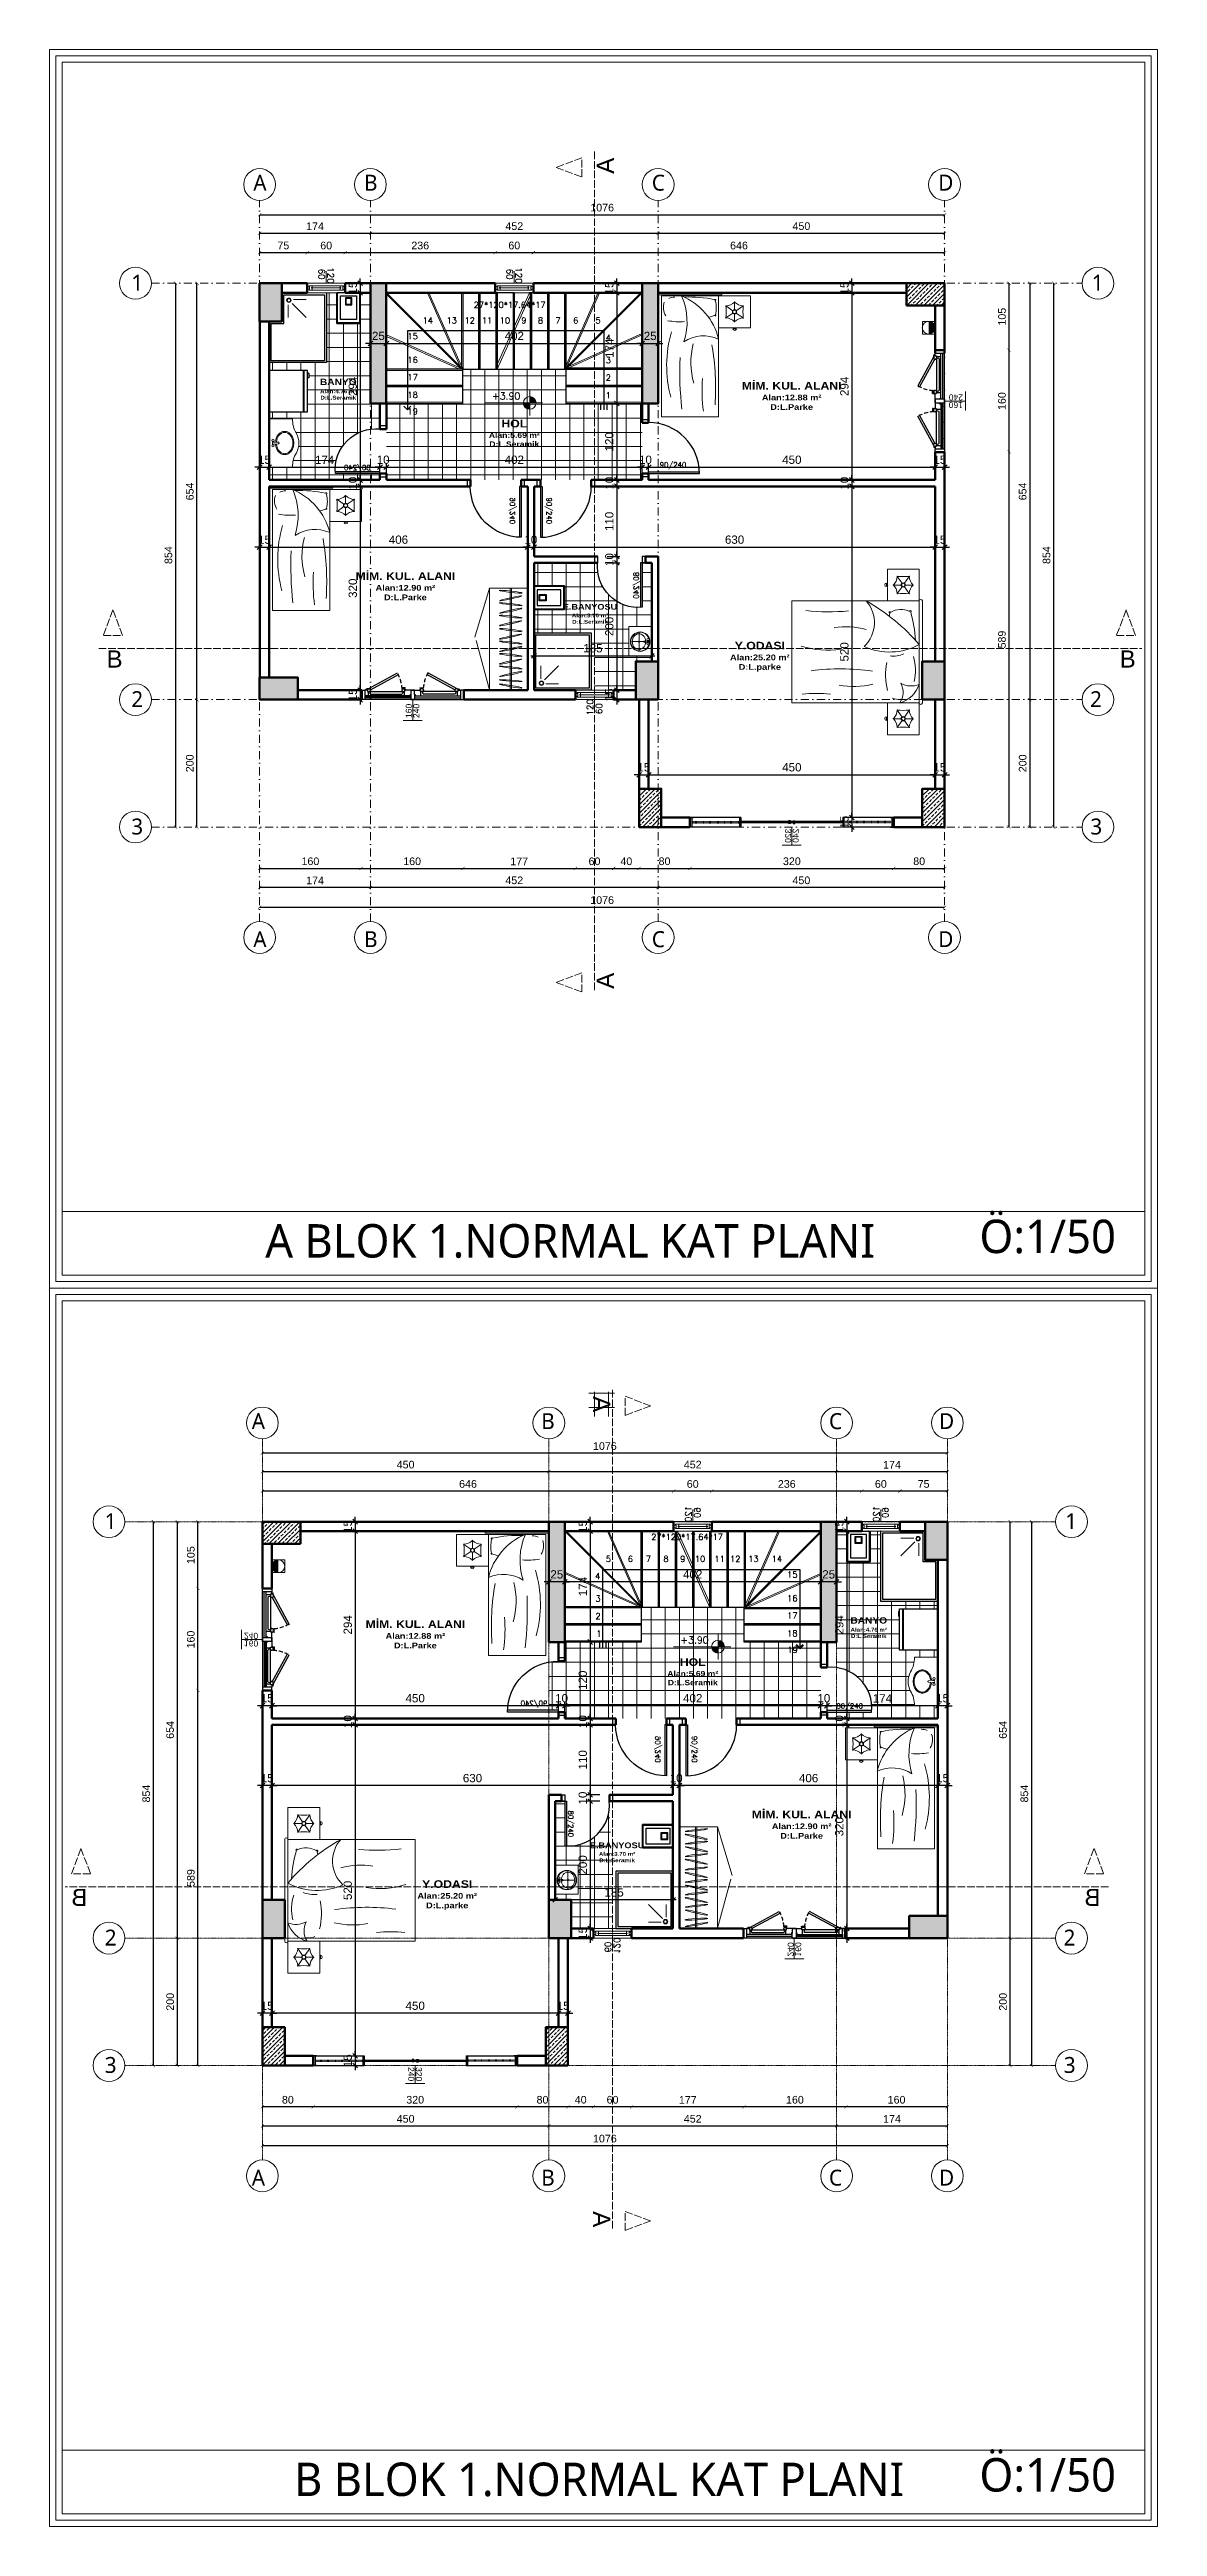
# Model space of a CAD drawing. Header units: millimetres. Extents: x 14753 to 45183, y 5640 to 19518.
# Drawn here: x 21458 to 23198, y 15623 to 19513 of the extents above; entities that cross this region are included whole.
import ezdxf

# ---------------------------------------------------------------- set-up
doc = ezdxf.new("R2010")
doc.units = ezdxf.units.MM
for name, pattern in [('ACAD_ISO02W100', [15, 12, -3]), ('Dash dot', [1.4, 0.6, -0.4, 0, -0.4]), ('DASHDOT', [25.4, 12.7, -6.35, 0, -6.35]), ('DASHDOT2', [0.5, 0.25, -0.125, 0, -0.125]), ('DASHED2', [0.375, 0.25, -0.125]), ('DOT', [0.25, 0, -0.25])]:
    doc.linetypes.add(name, pattern=pattern)
for name, color, linetype, lineweight in [('A Antet', 35, 'Continuous', 18), ('CERCEVE', 66, 'Continuous', 0), ('Duvar', 1, 'Continuous', 50), ('EŞYA TEFRİŞ', 53, 'Continuous', 13), ('GORUNUS_6_TWA', 69, 'Continuous', 9), ('k aks', 44, 'DASHDOT', 18), ('k dis olcu', 43, 'Continuous', 18), ('k ic olcu', 254, 'Continuous', 18), ('k kolon', 1, 'Continuous', 53), ('k kot', 31, 'Continuous', 20), ('k pencere', 4, 'Continuous', 25), ('k tarama', 252, 'Continuous', 9), ('k ıslak mekan tarama', 252, 'Continuous', 9), ('kesiklii çizgi', 244, 'ACAD_ISO02W100', 5), ('Kolon', 30, 'Continuous', 50)]:
    doc.layers.add(name, color=color, linetype=linetype, lineweight=lineweight)
for name, color, linetype in [('doğrama', 140, 'Continuous'), ('Dış Ölçü', 3, 'Continuous'), ('kapı', 11, 'Continuous'), ('merdivenn', 20, 'Continuous'), ('pencere', 2, 'Continuous'), ('Standart', 7, 'Continuous'), ('tefriş', 140, 'Continuous'), ('YAzı', 7, 'Continuous')]:
    doc.layers.add(name, color=color, linetype=linetype)
doc.styles.add('MtXpl_Segoe_UI', font='segoeui.ttf')
doc.styles.add('OLCU', font='romans.shx')
doc.styles.add('ROMANT', font='arial.ttf', dxfattribs={"width": 0.8, "height": 0.125})
doc.styles.get("Standard").update_dxf_attribs({"font": 'arial.ttf'})
doc.styles.add('TCOMPLEX', font='complex.shx')
doc.styles.add('Vaziyet Yazı', font='bgothm.ttf', dxfattribs={"height": 25})
doc.dimstyles.new('icolcu', dxfattribs={"dimtxt": 13, "dimasz": 7.5, "dimexe": 5, "dimexo": 5, "dimgap": 5, "dimtad": 1, "dimdec": 0, "dimtxsty": 'Standard', "dimblk": 'OBLIQUE', "dimcen": 2.5, "dimdle": 5, "dimclrd": 256, "dimclre": 256, "dimclrt": 256, "dimadec": 4, "dimazin": 0, "dimtfac": 1, "dimtdec": 0, "dimtix": 1, "dimtmove": 2, "dimatfit": 3, "dimldrblk": 'OBLIQUE', "dimfxl": 1, "dimarcsym": 0})
doc.dimstyles.new('icölcü', dxfattribs={"dimtxt": 12, "dimasz": 5, "dimexe": 1.25, "dimexo": 0.625, "dimgap": 5, "dimtad": 1, "dimdec": 0, "dimtxsty": 'Standard', "dimblk": 'ARCHTICK', "dimcen": -10, "dimse1": 1, "dimse2": 1, "dimadec": 0, "dimazin": 0, "dimtfac": 1, "dimtdec": 0, "dimtix": 1, "dimtmove": 0, "dimatfit": 3, "dimldrblk": 'ARCHTICK', "dimfxl": 1, "dimarcsym": 0})
pattern_1 = [(45, (-7754.55, -1210.899), (-6.73519209, 6.73519209), []), (45, (-7747.815, -1210.899), (-6.73519209, 6.73519209), [4.7625, -2.38125])]

msp = doc.modelspace()

# ---------------------------------------------------------------- texts
at = {"layer": 'A Antet', "color": 53, "char_height": 52.5, "attachment_point": 1}
for s, width, gutter_width, insert in [('{\\fSegoe UI|b0|i0|c162|p34;A BLOK 1.NORMAL KAT PLANI}', 1034.775, 12.5, (21796.8, 17667.9, -574.2)), ('{\\fSegoe UI|b0|i0|c162|p34;Ö:1/50}', 247.734, 9.38, (22918.6, 17674.9, -574.2)), ('{\\fSegoe UI|b0|i0|c162|p34;B BLOK 1.NORMAL KAT PLANI}', 1034.775, 12.5, (21842, 15722.9, -574.2)), ('{\\fSegoe UI|b0|i0|c162|p34;Ö:1/50}', 247.734, 9.38, (22918.6, 15729.9, -574.2))]:
    msp.add_mtext_dynamic_manual_height_columns(s, width=width, gutter_width=gutter_width, heights=[0], dxfattribs=dict(at, insert=insert))
at = {"layer": 'k kot', "char_height": 10.8, "width": 55.52, "attachment_point": 3, "rotation": 359.9996, "style": 'OLCU'}
for insert in [(22197.4, 18973.8), (22493.3, 17020.3)]:
    msp.add_mtext('+3.90', dxfattribs=dict(at, insert=insert))
at = {"layer": 'merdivenn', "style": 'OLCU'}
for s, height, p in [('27*120*17.64*17', 9.466, (22124.3, 19106.9)), ('15', 9.47, (22020.2, 19057.7)), ('14', 9.47, (22044, 19082.4)), ('13', 9.47, (22081.5, 19082.4)), ('12', 9.47, (22109.8, 19082.4)), ('11', 9.47, (22137.1, 19082.4)), ('10', 9.47, (22165.2, 19082.4)), ('9', 9.47, (22199, 19082.4)), ('8', 9.47, (22225.1, 19082.4)), ('7', 9.47, (22252.5, 19082.4)), ('6', 9.47, (22280.5, 19082.4)), ('5', 9.47, (22315.5, 19082.4)), ('4', 9.47, (22331.7, 19055.2)), ('16', 9.47, (22020.2, 19020.5)), ('3', 9.47, (22331.7, 19020)), ('17', 9.47, (22020.2, 18993.5)), ('18', 9.47, (22020.2, 18965.5)), ('19', 9.47, (22020.2, 18939.5)), ('27*120*17.64*17', 9.466, (22403.1, 17171.9)), ('4', 9.47, (22315.1, 17110.2)), ('5', 9.47, (22331.7, 17137.4)), ('6', 9.47, (22366.3, 17137.4)), ('7', 9.47, (22394.7, 17137.4)), ('8', 9.47, (22422.2, 17137.4)), ('9', 9.47, (22448.6, 17137.4)), ('10', 9.47, (22471.6, 17137.4)), ('11', 9.47, (22502.4, 17137.4)), ('12', 9.47, (22527, 17137.4)), ('13', 9.47, (22555.4, 17137.4)), ('14', 9.47, (22592.4, 17137.4)), ('15', 9.47, (22616.6, 17112.7)), ('3', 9.47, (22315.6, 17075)), ('16', 9.47, (22616.6, 17075.5)), ('2', 9.47, (22315.6, 17047.6)), ('17', 9.47, (22616.6, 17048.5)), ('1', 9.47, (22316.9, 17020)), ('18', 9.47, (22616.6, 17020.5)), ('19', 9.47, (22617.1, 16994.5))]:
    msp.add_text(s, height=height, dxfattribs=at).set_placement(p)
at = {"layer": 'merdivenn', "ltscale": 0.3, "transparency": 33554595, "style": 'OLCU'}
for s, p in [('2', (22331.7, 18992.6)), ('1', (22331.7, 18965))]:
    msp.add_text(s, height=9.47, dxfattribs=at).set_placement(p)
at = {"layer": 'YAzı', "color": 7, "lineweight": -2, "attachment_point": 5, "style": 'Vaziyet Yazı'}
for s, insert, char_height, width in [('{\\fArial Black|b0|i0|c162|p34;\\H1.04167x;BANYO\\P\\fArial Black|b0|i0|c0|p34;\\H0.6x;Alan:\\fArial Black|b0|i0|c162|p34;4.76 \\fArial Black|b0|i0|c0|p34;m²\\fArial Black|b0|i0|c162|p34;\\PD:L.Seramik}', (21911.5, 18979.2), 9.6, 229.502), ('{\\fArial Black|b0|i0|c162|p34;\\H1.04167x;MİM. KUL. ALANI\\P\\fArial Black|b0|i0|c0|p34;\\H0.75x;Alan:\\fArial Black|b0|i0|c162|p34;12.88 \\fArial Black|b0|i0|c0|p34;m²\\fArial Black|b0|i0|c162|p34;\\PD:L.Parke}', (22623.7, 18968.6), 11.52, 275.402), ('{\\fArial Black|b0|i0|c162|p34;\\H1.04167x;HOL \\P\\fArial Black|b0|i0|c0|p34;\\H0.7x;Alan:\\fArial Black|b0|i0|c162|p34;5.69 \\fArial Black|b0|i0|c0|p34;m²\\fArial Black|b0|i0|c162|p34;\\PD:L.Seramik}', (22188, 18909.9), 11.52, 275.402), ('{\\fArial Black|b0|i0|c162|p34;\\H1.04167x;MİM. KUL. ALANI\\P\\fArial Black|b0|i0|c0|p34;\\H0.75x;Alan:\\fArial Black|b0|i0|c162|p34;12.90 \\fArial Black|b0|i0|c0|p34;m²\\fArial Black|b0|i0|c162|p34;\\PD:L.Parke}', (22016.9, 18669.7), 11.52, 275.402), ('{\\fArial Black|b0|i0|c162|p34;\\H0.9375x;E.BANYOSU\\P\\fArial Black|b0|i0|c0|p34;\\H0.66667x;Alan:\\fArial Black|b0|i0|c162|p34;3.70\\fArial Black|b0|i0|c0|p34; m²\\fArial Black|b0|i0|c162|p34;\\PD:L.Seramik}', (22306.9, 18626.3), 9.6, 229.502), ('{\\fArial Black|b0|i0|c162|p34;\\H1.04167x;Y.ODASI\\P\\fArial Black|b0|i0|c0|p34;\\H0.75x;Alan:\\fArial Black|b0|i0|c162|p34;25.20 \\fArial Black|b0|i0|c0|p34;m²\\fArial Black|b0|i0|c162|p34;\\PD:L.parke}', (22573.7, 18559.1), 11.52, 275.402), ('{\\fArial Black|b0|i0|c162|p34;\\H1.04167x;MİM. KUL. ALANI \\P\\fArial Black|b0|i0|c0|p34;\\H0.75x;Alan:\\fArial Black|b0|i0|c162|p34;12.88 \\fArial Black|b0|i0|c0|p34;m²\\fArial Black|b0|i0|c162|p34;\\PD:L.Parke}', (22032.6, 17023.6), 11.52, 275.402), ('{\\fArial Black|b0|i0|c162|p34;\\H1.04167x;BANYO\\P\\fArial Black|b0|i0|c0|p34;\\H0.6x;Alan:\\fArial Black|b0|i0|c162|p34;4.76 \\fArial Black|b0|i0|c0|p34;m²\\fArial Black|b0|i0|c162|p34;\\PD:L.Seramik}', (22744.8, 17034.2), 9.6, 229.502), ('{\\fArial Black|b0|i0|c162|p34;\\H1.04167x;HOL \\P\\fArial Black|b0|i0|c0|p34;\\H0.7x;Alan:\\fArial Black|b0|i0|c162|p34;5.69 \\fArial Black|b0|i0|c0|p34;m²\\fArial Black|b0|i0|c162|p34;\\PD:L.Seramik}', (22468.3, 16964.9), 11.52, 275.402), ('{\\fArial Black|b0|i0|c162|p34;\\H1.04167x;MİM. KUL. ALANI\\P\\fArial Black|b0|i0|c0|p34;\\H0.75x;Alan:\\fArial Black|b0|i0|c162|p34;12.90 \\fArial Black|b0|i0|c0|p34;m²\\fArial Black|b0|i0|c162|p34;\\PD:L.Parke}', (22639.4, 16724.7), 11.52, 275.402), ('{\\fArial Black|b0|i0|c162|p34;\\H0.9375x;E.BANYOSU\\P\\fArial Black|b0|i0|c0|p34;\\H0.66667x;Alan:\\fArial Black|b0|i0|c162|p34;3.70\\fArial Black|b0|i0|c0|p34; m²\\fArial Black|b0|i0|c162|p34;\\PD:L.Seramik}', (22349.4, 16681.3), 9.6, 229.502), ('{\\fArial Black|b0|i0|c162|p34;\\H1.04167x;Y.ODASI\\P\\fArial Black|b0|i0|c0|p34;\\H0.75x;Alan:\\fArial Black|b0|i0|c162|p34;25.20 \\fArial Black|b0|i0|c0|p34;m²\\fArial Black|b0|i0|c162|p34;\\PD:L.parke}', (22082.6, 16614.1), 11.52, 275.402)]:
    msp.add_mtext(s, dxfattribs=dict(at, insert=insert, char_height=char_height, width=width))

# ---------------------------------------------------------------- blocks, each defined once
blk = doc.blocks.new('KASA-2')
for p, q in [((-0.5, -0.5), (-0.5, 0.5)), ((-0.5, 0.5), (0.5, 0.5)), ((0.5, 0.5), (0.5, -0.5)), ((0.5, -0.5), (-0.5, -0.5))]:
    blk.add_line(p, q)
blk = doc.blocks.new('80 lık kapı 2')
at = {"layer": 'kapı'}
for p, q in [((4385.2, 2276.4), (4393.2, 2276.4)), ((4390.2, 2276.4), (4393.2, 2276.4)), ((4390.2, 2276.4), (4390.2, 2206.4)), ((4393.2, 2276.4), (4393.2, 2206.5))]:
    blk.add_line(p, q, dxfattribs=at)
blk.add_arc((4396.6, 2270.1), 64, 264.3355, 5.6645, dxfattribs=at)
at = {"layer": 'kapı', "xscale": 5, "yscale": 10, "zscale": 5, "rotation": 180}
for p in [(4387.7, 2281.4), (4462.7, 2281.4)]:
    blk.add_blockref('KASA-2', p, dxfattribs=at)
at = {"layer": 'kapı', "style": 'OLCU'}
blk.add_text('80/240', height=8, rotation=270, dxfattribs=at).set_placement((4395.7, 2261.8))
blk = doc.blocks.new('90 lık kapı 2')
at = {"layer": 'kapı'}
for p, q in [((4417.3, 2446.4), (4417.3, 2526.4)), ((4420.2, 2446.4), (4420.2, 2526.4)), ((4335.2, 2436.4), (4335.2, 2446.4)), ((4335.2, 2446.4), (4340.2, 2446.4)), ((4340.2, 2436.4), (4335.2, 2436.4)), ((4340.2, 2446.4), (4340.2, 2436.4)), ((4420.2, 2446.4), (4417.3, 2446.4)), ((4420.2, 2436.4), (4420.2, 2446.4)), ((4420.2, 2446.4), (4425.2, 2446.4)), ((4425.2, 2436.4), (4420.2, 2436.4)), ((4425.2, 2446.4), (4425.2, 2436.4))]:
    blk.add_line(p, q, dxfattribs=at)
blk.add_arc((4420.2, 2446.4), 80, 90, 180, dxfattribs=at)
at = {"layer": 'kapı', "style": 'OLCU'}
blk.add_text('90/240', height=8, rotation=90, dxfattribs=at).set_placement((4410.4, 2463.9))
blk = doc.blocks.new('320 fransız')
at = {"layer": 'pencere', "lineweight": 20}
for p, q in [((249847.7, 214094.2), (249817.7, 214094.2)), ((249832.7, 214094.2), (249832.7, 214065.9))]:
    blk.add_line(p, q, dxfattribs=at)
at = {"layer": 'pencere', "lineweight": 25}
for p, q in [((249677.7, 214065.9), (249672.7, 214065.9)), ((249672.7, 214065.9), (249672.7, 214050.9)), ((249752.7, 214065.9), (249672.7, 214065.9)), ((249672.7, 214050.9), (249677.7, 214050.9)), ((249752.7, 214050.9), (249672.7, 214050.9)), ((249675.7, 214050.9), (249675.7, 214065.9)), ((249750.7, 214059.4), (249750.7, 214065.9)), ((249914.7, 214059.4), (249750.7, 214059.4)), ((249750.7, 214050.9), (249750.7, 214057.4)), ((249914.7, 214057.4), (249750.7, 214057.4)), ((249752.7, 214059.4), (249752.7, 214065.9)), ((249752.7, 214050.9), (249752.7, 214057.4)), ((249832.7, 214057.4), (249832.7, 214059.4)), ((249912.7, 214059.4), (249912.7, 214065.9)), ((249992.7, 214065.9), (249912.7, 214065.9)), ((249912.7, 214050.9), (249912.7, 214057.4)), ((249992.7, 214050.9), (249912.7, 214050.9)), ((249914.7, 214059.4), (249914.7, 214065.9)), ((249914.7, 214050.9), (249914.7, 214057.4)), ((249987.7, 214065.9), (249992.7, 214065.9)), ((249987.7, 214050.9), (249992.7, 214050.9)), ((249989.7, 214050.9), (249989.7, 214065.9)), ((249992.7, 214050.9), (249992.7, 214065.9))]:
    blk.add_line(p, q, dxfattribs=at)
at = {"layer": 'pencere', "linetype": 'Dash dot', "lineweight": 25}
for p, q in [((249675.7, 214059.4), (249750.7, 214059.4)), ((249675.7, 214057.4), (249750.7, 214057.4)), ((249989.7, 214059.4), (249914.7, 214059.4)), ((249989.7, 214057.4), (249914.7, 214057.4))]:
    blk.add_line(p, q, dxfattribs=at)
at = {"layer": 'pencere', "lineweight": 25}
for points in [[(249830.7, 214059.4), (249830.7, 214060.4), (249827.7, 214060.4), (249827.7, 214059.4)], [(249830.7, 214057.4), (249830.7, 214056.4), (249827.7, 214056.4), (249827.7, 214057.4)], [(249834.7, 214059.4), (249834.7, 214060.4), (249837.7, 214060.4), (249837.7, 214059.4)], [(249834.7, 214057.4), (249834.7, 214056.4), (249837.7, 214056.4), (249837.7, 214057.4)]]:
    blk.add_lwpolyline(points, dxfattribs=at)
at = {"layer": 'pencere', "lineweight": 20, "style": 'ROMANT'}
for s, p in [('320', (249831.7, 214068.4)), ('240', (249843.7, 214068.3))]:
    blk.add_text(s, height=9.6, rotation=90, dxfattribs=at).set_placement(p)
blk = doc.blocks.new('60-120')
at = {"layer": 'GORUNUS_6_TWA', "color": 2, "linetype": 'Continuous', "ltscale": 0.02}
for p, q in [((374289.6, 4546016.3), (374289.6, 4545997.2)), ((374266.6, 4545989.7), (374312.6, 4545989.7)), ((374311.6, 4545993.2), (374267.6, 4545993.2)), ((374311.6, 4545986.2), (374267.6, 4545986.2))]:
    blk.add_line(p, q, dxfattribs=at)
blk.add_lwpolyline([(374319.6, 4545997.2), (374259.6, 4545997.2), (374259.6, 4545982.2), (374319.6, 4545982.2)], close=True, dxfattribs=at)
for points in [[(374259.6, 4545991.7), (374263.6, 4545991.7), (374263.6, 4545987.7), (374259.6, 4545987.7), (374259.6, 4545991.7)], [(374267.6, 4545993.2), (374262.6, 4545993.2), (374262.6, 4545991.7)], [(374262.6, 4545987.7), (374262.6, 4545986.2), (374267.6, 4545986.2), (374267.6, 4545986.2)], [(374267.6, 4545990.2), (374267.6, 4545993.2), (374267.6, 4545993.2), (374267.6, 4545990.2), (374266.6, 4545990.2), (374266.6, 4545989.2), (374267.6, 4545989.2), (374267.6, 4545986.2)], [(374311.6, 4545993.2), (374316.6, 4545993.2), (374316.6, 4545991.7)], [(374311.6, 4545990.2), (374311.6, 4545993.2), (374311.6, 4545993.2), (374311.6, 4545990.2), (374312.6, 4545990.2), (374312.6, 4545989.2), (374311.6, 4545989.2), (374311.6, 4545986.2)], [(374316.6, 4545987.7), (374316.6, 4545986.2), (374311.6, 4545986.2), (374311.6, 4545986.2)], [(374319.6, 4545991.7), (374315.6, 4545991.7), (374315.6, 4545987.7), (374319.6, 4545987.7), (374319.6, 4545991.7)]]:
    blk.add_lwpolyline(points, dxfattribs=at)
at = {"layer": 'GORUNUS_6_TWA', "color": 2, "linetype": 'Continuous', "ltscale": 0.02, "style": 'TCOMPLEX'}
for s, p in [('60', (374277.5, 4546019.9)), ('120', (374291.6, 4546022.1))]:
    blk.add_text(s, height=10, rotation=270, dxfattribs=at).set_placement(p)
blk = doc.blocks.new('160-240 2')
at = {"layer": 'pencere', "lineweight": 25, "ltscale": 25}
for p, q in [((24989, 13487.4), (25035.1, 13512.6)), ((24992.7, 13486), (25036.6, 13509.9)), ((25125.2, 13486), (25081.4, 13509.9)), ((25128.9, 13487.4), (25082.8, 13512.6))]:
    blk.add_line(p, q, dxfattribs=at)
at = {"layer": 'pencere', "lineweight": 25}
for p, q in [((24987.9, 13485.7), (24983.9, 13485.7)), ((24988.9, 13476.4), (24983.9, 13476.4)), ((25056, 13475.4), (24983.9, 13475.4)), ((25055.9, 13473.4), (24983.9, 13473.4)), ((25062, 13470.7), (24983.9, 13470.7)), ((24986.4, 13486.4), (24987.9, 13486.4)), ((24987.3, 13487.3), (24986.9, 13486.4)), ((24986.9, 13486.4), (24986.9, 13486.4)), ((24987.9, 13486.4), (24986.9, 13486.4)), ((24988.9, 13487.4), (24987.5, 13487.4)), ((24987.9, 13486.4), (24987.9, 13483.4)), ((24987.9, 13483.4), (24988.9, 13483.4)), ((24988.9, 13487.4), (24992.2, 13487.4)), ((24988.9, 13483.4), (25045.9, 13483.4)), ((24988.9, 13483.4), (24988.9, 13476.4)), ((25045.9, 13476.4), (24988.9, 13476.4)), ((24990.9, 13483.4), (24991.7, 13480.2)), ((24991.9, 13484.4), (24991.9, 13483.4)), ((24992.9, 13484.4), (24991.9, 13484.4)), ((24992.4, 13487.2), (24992.9, 13485.4)), ((24992.7, 13479.4), (25042.1, 13479.4)), ((24992.9, 13485.4), (24992.9, 13484.4)), ((25042.3, 13487.2), (25041.9, 13485.4)), ((25041.9, 13485.4), (25041.9, 13484.4)), ((25041.9, 13484.4), (25042.9, 13484.4)), ((25042.4, 13489.2), (25042.4, 13488.7)), ((25047.1, 13489.4), (25042.6, 13489.4)), ((25042.6, 13488.4), (25044.1, 13488.4)), ((25042.6, 13487.4), (25045.9, 13487.4)), ((25042.9, 13484.4), (25042.9, 13483.4)), ((25044, 13483.4), (25043.1, 13480.1)), ((25044.4, 13488.2), (25044.4, 13487.4)), ((25045.4, 13487.4), (25045.4, 13488.2)), ((25045.6, 13488.4), (25047.1, 13488.4)), ((25045.9, 13487.4), (25047.2, 13487.4)), ((25045.9, 13476.4), (25045.9, 13483.4)), ((25045.9, 13483.4), (25046.9, 13483.4)), ((25054.8, 13476.4), (25045.9, 13476.4)), ((25046.9, 13483.4), (25046.9, 13486.4)), ((25046.9, 13486.4), (25047.9, 13486.4)), ((25046.9, 13486.4), (25047.9, 13486.4)), ((25062, 13485.7), (25046.9, 13485.7)), ((25047.4, 13488.7), (25047.4, 13489.2)), ((25047.5, 13487.3), (25047.9, 13486.4)), ((25047.9, 13486.4), (25047.9, 13486.4)), ((25054.8, 13478.9), (25054.8, 13476.4)), ((25054.8, 13478.9), (25055.9, 13478.9)), ((25055.9, 13485.7), (25071, 13485.7)), ((25055.9, 13480.2), (25055.9, 13480.2)), ((25056, 13470.7), (25134, 13470.7)), ((25062, 13478.9), (25063.1, 13478.9)), ((25062.1, 13473.4), (25134, 13473.4)), ((25063.1, 13478.9), (25063.1, 13476.4)), ((25063.1, 13476.4), (25072, 13476.4)), ((25070.5, 13487.3), (25070, 13486.4)), ((25071, 13486.4), (25070, 13486.4)), ((25071, 13486.4), (25070, 13486.4)), ((25070, 13486.4), (25070, 13486.4)), ((25070.5, 13488.7), (25070.5, 13489.2)), ((25072, 13487.4), (25070.7, 13487.4)), ((25070.8, 13489.4), (25075.3, 13489.4)), ((25072.3, 13488.4), (25070.8, 13488.4)), ((25071, 13483.4), (25071, 13486.4)), ((25072, 13483.4), (25071, 13483.4)), ((25075.3, 13487.4), (25072, 13487.4)), ((25129, 13483.4), (25072, 13483.4)), ((25072, 13476.4), (25072, 13483.4)), ((25072, 13476.4), (25129, 13476.4)), ((25072.5, 13487.4), (25072.5, 13488.2)), ((25073.5, 13488.2), (25073.5, 13487.4)), ((25075.3, 13488.4), (25073.8, 13488.4)), ((25073.9, 13483.4), (25074.8, 13480.1)), ((25076, 13484.4), (25075, 13484.4)), ((25075, 13484.4), (25075, 13483.4)), ((25075.5, 13489.2), (25075.5, 13488.7)), ((25075.6, 13487.2), (25076, 13485.4)), ((25125.3, 13479.4), (25075.8, 13479.4)), ((25076, 13485.4), (25076, 13484.4)), ((25125.5, 13487.2), (25125, 13485.4)), ((25125, 13485.4), (25125, 13484.4)), ((25125, 13484.4), (25126, 13484.4)), ((25129, 13487.4), (25125.7, 13487.4)), ((25126, 13484.4), (25126, 13483.4)), ((25127, 13483.4), (25126.2, 13480.2)), ((25129, 13487.4), (25130.4, 13487.4)), ((25129, 13483.4), (25129, 13476.4)), ((25130, 13483.4), (25129, 13483.4)), ((25129, 13476.4), (25134, 13476.4)), ((25131.5, 13486.4), (25130, 13486.4)), ((25130, 13486.4), (25130, 13483.4)), ((25130, 13486.4), (25131, 13486.4)), ((25130, 13485.7), (25134, 13485.7)), ((25130.6, 13487.3), (25131, 13486.4)), ((25131, 13486.4), (25131, 13486.4))]:
    blk.add_line(p, q, dxfattribs=at)
at = {"layer": 'pencere', "linetype": 'DOT', "lineweight": 25}
for p, q in [((24986.9, 13486.9), (24985.9, 13486.9)), ((24986.4, 13487.4), (24986.4, 13486.4)), ((25131, 13486.9), (25132, 13486.9)), ((25131.5, 13487.4), (25131.5, 13486.4))]:
    blk.add_line(p, q, dxfattribs=at)
at = {"layer": 'pencere', "lineweight": 20}
for p, q in [((25059, 13437.9), (25059, 13470.7)), ((25044, 13437.9), (25074, 13437.9))]:
    blk.add_line(p, q, dxfattribs=at)
at = {"layer": 'pencere', "lineweight": 25}
for points in [[(24978.9, 13485.7), (24983.9, 13485.7), (24983.9, 13470.7), (24978.9, 13470.7)], [(25062, 13485.7), (25055.9, 13485.7), (25056, 13470.7), (25062.1, 13470.7)], [(25139, 13485.7), (25134, 13485.7), (25134, 13470.7), (25139, 13470.7)]]:
    blk.add_lwpolyline(points, close=True, dxfattribs=at)
for centre in [(24986.4, 13486.9), (25131.5, 13486.9)]:
    blk.add_circle(centre, 0.5, dxfattribs=at)
at = {"layer": 'pencere', "linetype": 'DASHED2', "lineweight": 25, "ltscale": 25}
for centre, start, end in [((24981.5, 13483.3), 3.8615, 28.6281), ((25136.4, 13483.3), 151.3719, 176.1385)]:
    blk.add_arc(centre, 61.1, start, end, dxfattribs=at)
at = {"layer": 'pencere', "lineweight": 25}
for centre, radius, start, end in [((24987.5, 13487.2), 0.25, 90, 153.2039), ((24992.7, 13480.4), 1, 194.0362, 270), ((24992.2, 13487.2), 0.25, 14.0362, 90), ((25042.1, 13480.4), 1, 270, 344.047), ((25042.6, 13487.2), 0.25, 90, 165.9638), ((25042.6, 13489.2), 0.25, 90, 180), ((25042.6, 13488.7), 0.25, 180, 270), ((25044.1, 13488.2), 0.25, 360, 90), ((25045.6, 13488.2), 0.25, 90, 180), ((25047.1, 13489.2), 0.25, 360, 90), ((25047.1, 13488.7), 0.25, 270, 360), ((25047.2, 13487.2), 0.25, 26.7961, 90), ((25070.8, 13489.2), 0.25, 90, 180), ((25070.8, 13488.7), 0.25, 180, 270), ((25070.7, 13487.2), 0.25, 90, 153.2039), ((25072.3, 13488.2), 0.25, 0, 90), ((25073.8, 13488.2), 0.25, 90, 180), ((25075.8, 13480.4), 1, 195.953, 270), ((25075.3, 13489.2), 0.25, 0, 90), ((25075.3, 13488.7), 0.25, 270, 0), ((25075.3, 13487.2), 0.25, 14.0362, 90), ((25125.3, 13480.4), 1, 270, 345.9638), ((25125.7, 13487.2), 0.25, 90, 165.9638), ((25130.4, 13487.2), 0.25, 26.7961, 90)]:
    blk.add_arc(centre, radius, start, end, dxfattribs=at)
at = {"layer": 'pencere', "lineweight": 20, "style": 'ROMANT'}
for s, p in [('160', (25057.6, 13441.8)), ('240', (25069.5, 13441.7))]:
    blk.add_text(s, height=9.6, rotation=90, dxfattribs=at).set_placement(p)
blk = doc.blocks.new('yatak 190x90')
at = {"layer": 'EŞYA TEFRİŞ'}
for p, q in [((0, -190), (0, 0)), ((0, 0), (90, 0)), ((90, 0), (90, -190)), ((95, -192), (-5, -192)), ((-5, -192), (-5, -195)), ((90, -190), (0, -190)), ((95, -192), (95, -195)), ((95, -195), (-5, -195))]:
    blk.add_line(p, q, dxfattribs=at)
for centre, radius, start, end in [((401.4, -45.5), 396.7, 176.1493, 189.7983), ((-219.3, -42.3), 245.4, 355.7908, 7.8375), ((-473.5, -72), 534.6, 357.6921, 6.435), ((-105.5, -80.6), 187.2, 343.5413, 15.3664), ((-71.1, -85.5), 114.7, 345.2421, 16.5688), ((23.3, -70.2), 57.1, 245.9501, 303.0495), ((96.4, -98.3), 99.4, 194.0326, 247.3681), ((151.6, -149.1), 102, 162.3172, 203.64), ((62, -250.6), 101.1, 79.6254, 94.8212), ((47.7, -171.1), 44, 165.9171, 195.0388), ((5.2, -159.6), 0.81, 354.976, 257.7791), ((5.5, -183.6), 1.11, 102.5861, 332.6827), ((29.5, -212.2), 57.5, 103.7767, 114.0542), ((46, -1.6), 186.8, 257.7874, 272.4796), ((69.3, -167.4), 20.6, 269.0975, 295.9388), ((61.3, -172.2), 25.4, 341.0136, 31.3745)]:
    blk.add_arc(centre, radius, start, end, dxfattribs=at)
blk = doc.blocks.new('60x60 komodin')
at = {"layer": 'EŞYA TEFRİŞ'}
for p, q in [((27.3, -28.1), (16.5, -20.6)), ((27.3, -31.9), (16.5, -39.4)), ((30, -26.7), (30, -14.6)), ((30, -45.4), (30, -33.3)), ((43.5, -20.6), (32.7, -28.1)), ((43.5, -39.4), (32.7, -31.9)), ((32.5, -56.4), (26.8, -56.4)), ((28.1, -56.4), (28.1, -55)), ((31.3, -56.4), (31.3, -55))]:
    blk.add_line(p, q, dxfattribs=at)
blk.add_lwpolyline([(55, -5), (5, -5), (5, -55), (55, -55)], close=True, dxfattribs=at)
for radius in [3.31, 2.74]:
    blk.add_circle((30, -30), radius, dxfattribs=at)
for centre, radius, start, end in [((16.5, -20.6), 0.346, 4.1892, 274.253), ((15.1, 0.8), 21.4, 273.7282, 314.1807), ((-107.6, -30), 124.4, 355.6674, 4.3326), ((30, -14.6), 0.346, 316.2817, 223.7183), ((44.9, 0.8), 21.4, 225.8193, 266.2718), ((43.5, -20.6), 0.346, 265.747, 175.8108), ((167.6, -30), 124.4, 175.6674, 184.3326), ((16.5, -39.4), 0.346, 85.747, 355.8094), ((15.1, -60.8), 21.4, 45.8193, 86.2718), ((29.7, -56.3), 2.82, 181.8062, 358.1938), ((30, -45.4), 0.346, 136.2817, 43.7183), ((44.9, -60.8), 21.4, 93.7282, 134.1807), ((43.5, -39.4), 0.346, 184.1892, 94.253)]:
    blk.add_arc(centre, radius, start, end, dxfattribs=at)
blk = doc.blocks.new('dolap 180x65')
at = {"layer": 'EŞYA TEFRİŞ'}
for p, q in [((-5, 0), (-65, 0)), ((-65, -160), (-65, 0)), ((-32.5, 0), (-32.5, -160)), ((-30.5, 0), (-30.5, -160)), ((-5, 0), (-5, -160)), ((-65, -0.5), (-86.1, -77.7)), ((-65, -160), (-87.8, -83.3)), ((-65, -160), (-5, -160))]:
    blk.add_line(p, q, dxfattribs=at)
at = {"layer": 'EŞYA TEFRİŞ', "extrusion": (0, 0, -1)}
for centre, major_axis in [((-31.8, -35.6), (17.9, 2)), ((-31.8, -6.3), (17.8, 3)), ((-31.7, -14.8), (18, 1.2)), ((-31.7, -25.2), (17.6, -3.9)), ((-31.8, -55.2), (17.9, 2)), ((-31.8, -74.8), (17.9, 2)), ((-31.7, -44.8), (17.6, -3.9)), ((-31.7, -64.4), (17.6, -3.9)), ((-31.8, -94.4), (17.9, 2)), ((-31.8, -115.4), (17.9, 2)), ((-31.7, -84), (17.6, -3.9)), ((-31.7, -105), (17.6, -3.9)), ((-31.8, -135), (17.9, 2)), ((-31.8, -154.5), (17.9, 2)), ((-31.7, -124.6), (17.6, -3.9)), ((-31.7, -144.1), (17.6, -3.9))]:
    blk.add_ellipse(centre, major_axis=major_axis, ratio=0.056377, dxfattribs=at)
blk = doc.blocks.new('yatak 2li')
at = {"layer": 'EŞYA TEFRİŞ'}
for p, q in [((0, 0), (200, 0)), ((0, 0), (0, -160)), ((200, -160), (200, 0)), ((205, -160), (205, 0)), ((0, -160), (200, -160))]:
    blk.add_line(p, q, dxfattribs=at)
for centre, radius, start, end in [((202.5, 0), 2.5, 0, 180), ((38.5, 202.3), 217.2, 264.1182, 275.8818), ((97.4, -151.9), 126.2, 76.3531, 100.5946), ((247.3, -43.8), 100.1, 166.0147, 191.243), ((167.5, -29.1), 23.8, 81.135, 114.2095), ((157.6, -42.9), 44.6, 18.0409, 74.2458), ((143.7, -16.8), 31, 333.2791, 32.7803), ((187.3, -58.6), 32.2, 66.7498, 119.7398), ((121, -50.5), 73.3, 342.4284, 13.2867), ((75.9, 298.1), 351.5, 262.565, 278.2768), ((159.2, -117.8), 44.4, 67.7298, 96.4301), ((56.3, -217), 134.3, 81.1154, 107.9728), ((84.9, 1.4), 121, 261.2388, 285.2046), ((153.8, -177.9), 98.1, 61.875, 114.295), ((78.2, -126.1), 51.5, 318.7454, 46.8249), ((-30.1, 102.8), 301.1, 299.2195, 319.8376), ((-1.1, -87.8), 195.6, 343.7275, 356.9665), ((58.8, -457.3), 314.4, 84.4751, 96.7301), ((154, -142.1), 1.03, 82.3312, 355.9076), ((260, -117.3), 108.5, 189.9922, 192.6457), ((171.5, -115.5), 31.3, 238.2303, 295.9719), ((186.3, -143.7), 1.14, 181.0929, 75.9308), ((116.9, -160), 3.411e-13, 148.4391, 270), ((202.5, -160), 2.5, 180, 0)]:
    blk.add_arc(centre, radius, start, end, dxfattribs=at)
blk = doc.blocks.new('klozet gömme')
at = {"layer": 'tefriş'}
for p, q in [((19944.3, 5886.9), (19992.3, 5886.9)), ((19992.3, 5886.9), (19944.3, 5886.9)), ((19944.3, 5886.9), (19944.3, 5850.1)), ((19944.3, 5885.9), (19991.3, 5885.9)), ((19949.3, 5856.1), (19949.3, 5880.9)), ((19949.3, 5880.9), (19986.3, 5880.9)), ((19986.3, 5880.9), (19986.3, 5856.1)), ((19991.3, 5885.9), (19991.3, 5851.1)), ((19992.3, 5886.9), (19992.3, 5850.1)), ((19992.3, 5850.1), (19992.3, 5886.9)), ((19991.3, 5851.1), (19944.3, 5851.1)), ((19992.3, 5850.1), (19944.3, 5850.1)), ((19944.3, 5850.1), (19992.3, 5850.1)), ((19986.3, 5856.1), (19949.3, 5856.1)), ((19963.3, 5873.5), (19952.3, 5873.5)), ((19952.3, 5873.5), (19952.3, 5863.5)), ((19952.3, 5863.5), (19963.3, 5863.5)), ((19962.3, 5872.5), (19953.3, 5872.5)), ((19953.3, 5872.5), (19953.3, 5864.5)), ((19953.3, 5864.5), (19962.3, 5864.5)), ((19962.3, 5864.5), (19962.3, 5872.5)), ((19963.3, 5863.5), (19963.3, 5873.5))]:
    blk.add_line(p, q, dxfattribs=at)
blk = doc.blocks.new('lavabo 2')
at = {"layer": 'tefriş', "lineweight": 13}
for p, q in [((4054.4, 1972.6), (4054.4, 2018.4)), ((4054.4, 2018.4), (4090.4, 2018.4)), ((4055.4, 1972.6), (4055.4, 2018.4)), ((4059.3, 1994.3), (4059.3, 1998.2)), ((4061.7, 1996.3), (4060.4, 1996.3)), ((4061.2, 1998), (4061.2, 1998.2)), ((4061.2, 1994.3), (4061.2, 1994.5)), ((4066.6, 1997.2), (4061.5, 1997.7)), ((4061.5, 1994.8), (4066.6, 1995.3)), ((4085.7, 1996.3), (4063, 1996.3)), ((4066.6, 1995.3), (4066.6, 1997.2)), ((4074.4, 1982.3), (4074.4, 2010.3)), ((4074.4, 2008.9), (4074.4, 2010.3)), ((4074.4, 1983), (4074.4, 1984.3)), ((4078.4, 2007.8), (4074.5, 2008.7)), ((4090.4, 2018.4), (4090.4, 1972.6)), ((4090.4, 1972.6), (4054.4, 1972.6))]:
    blk.add_line(p, q, dxfattribs=at)
for centre, radius in [((4072.6, 1996.3), 15.3), ((4072.6, 1996.3), 14.7), ((4060.2, 1999.6), 1.67), ((4060.2, 1992.9), 1.67), ((4060.2, 1996.3), 0.533), ((4074.4, 1996.3), 1)]:
    blk.add_circle(centre, radius, dxfattribs=at)
for centre, radius, start, end in [((4061.5, 1998), 0.333, 180, 264.6091), ((4061.5, 1994.5), 0.333, 95.3909, 180), ((4078.5, 1996.3), 14.6, 160.6151, 175.3623), ((4078.5, 1996.3), 14.6, 184.6377, 199.3849), ((4076.5, 1997), 12.5, 139.6534, 160.6151), ((4076.5, 1995.6), 12.5, 199.3849, 220.3466), ((4075.3, 1998), 10.8, 115.9947, 139.6534), ((4075.3, 1994.5), 10.8, 220.3466, 244.0053), ((4074.5, 1999.7), 8.99, 90, 115.9947), ((4074.5, 1992.9), 8.99, 244.0053, 270), ((4074.5, 1992.9), 8.99, 270, 295.9947), ((4073.7, 1998), 10.8, 40.3466, 64.0053), ((4073.7, 1994.5), 10.8, 295.9947, 319.6534), ((4072.4, 1997), 12.5, 19.3849, 40.3466), ((4072.4, 1995.6), 12.5, 319.6534, 340.6151), ((4070.4, 1996.3), 14.6, 360, 19.3849), ((4070.4, 1996.3), 14.6, 340.6151, 360)]:
    blk.add_arc(centre, radius, start, end, dxfattribs=at)
blk = doc.blocks.new('lavabo 1')
at = {"layer": 'tefriş', "lineweight": 15}
for p, q in [((3886, 1990.9), (3886, 1993.4)), ((3886, 1956.7), (3886, 1990.9)), ((3962, 1993.4), (3962, 1990.9)), ((3962, 1990.9), (3962, 1956.7)), ((3962, 1956.7), (3886, 1956.7)), ((3922.3, 1963.8), (3921.2, 1963.8)), ((3922.5, 1961.9), (3921.4, 1961.9)), ((3922.7, 1971.5), (3922.4, 1962.4)), ((3925.2, 1971.5), (3925.5, 1962.4)), ((3925.4, 1961.9), (3926.5, 1961.9)), ((3925.6, 1963.8), (3926.7, 1963.8))]:
    blk.add_line(p, q, dxfattribs=at)
for centre in [(3919.6, 1962.6), (3928.3, 1962.6)]:
    blk.add_circle(centre, 1.75, dxfattribs=at)
for centre, radius, start, end in [((3888.1, 2031.4), 38, 266.7462, 302.8935), ((3917.4, 1980.9), 11.7, 151.0888, 180), ((3920.6, 1979.2), 15.3, 126.8699, 151.0888), ((3917.4, 1980.9), 10.2, 151.0888, 180), ((3920.6, 1979.2), 13.8, 126.8699, 151.0888), ((3924.1, 1970.6), 32.7, 90.1752, 117.8973), ((3922.6, 1976.4), 18.7, 107.2579, 126.8699), ((3922.6, 1976.4), 17.2, 107.2579, 126.8699), ((3924, 1972.1), 23.2, 90, 107.2579), ((3924, 1972.1), 21.7, 90, 107.2579), ((3923.9, 1970.6), 32.7, 62.1027, 89.8248), ((3924, 1972.1), 23.2, 72.7421, 90), ((3924, 1972.1), 21.7, 72.7421, 90), ((3925.3, 1976.4), 17.2, 53.1301, 72.7421), ((3925.3, 1976.4), 18.7, 53.1301, 72.7421), ((3927.4, 1979.2), 13.8, 28.9112, 53.1301), ((3927.4, 1979.2), 15.3, 28.9112, 53.1301), ((3959.8, 2031.4), 38, 237.1065, 273.2538), ((3930.5, 1980.9), 10.2, 0, 28.9112), ((3930.5, 1980.9), 11.7, 0, 28.9112), ((3917.4, 1980.9), 11.7, 180, 208.9112), ((3917.4, 1980.9), 10.2, 180, 208.9112), ((3920.6, 1982.7), 15.3, 208.9112, 232.9961), ((3920.6, 1982.7), 13.8, 208.9112, 233.1301), ((3921.9, 1983.3), 16.6, 230.564, 251.4502), ((3921.9, 1983.3), 15.1, 230.4412, 251.3878), ((3923.5, 1989.7), 23.2, 252.6981, 264.5385), ((3923.5, 1989.7), 21.7, 252.7421, 264.5385), ((3923.6, 1962.9), 1.22, 202.2307, 272.4244), ((3923.9, 1971), 1.22, 87.5756, 157.7693), ((3924.1, 1971), 1.22, 22.2307, 92.4244), ((3924.4, 1962.9), 1.22, 267.5756, 337.7693), ((3924, 1989.7), 21.7, 276.1444, 287.2579), ((3924, 1989.7), 23.2, 276.1444, 287.2579), ((3925.3, 1985.4), 17.2, 287.2579, 306.8699), ((3925.3, 1985.4), 18.7, 287.2579, 306.8699), ((3927.4, 1982.7), 13.8, 306.8699, 331.0888), ((3927.4, 1982.7), 15.3, 306.8699, 331.0888), ((3930.5, 1980.9), 10.2, 331.0888, 0), ((3930.5, 1980.9), 11.7, 331.0888, 0)]:
    blk.add_arc(centre, radius, start, end, dxfattribs=at)
blk = doc.blocks.new('küvet')
at = {"layer": 'tefriş'}
for p, q in [((4114.6, 2070.5), (4114.6, 2160.5)), ((4114.6, 2160.5), (4204.4, 2160.5)), ((4117.6, 2073.5), (4117.6, 2157.5)), ((4117.6, 2157.5), (4201.4, 2157.5)), ((4201.4, 2157.5), (4201.4, 2073.5)), ((4204.4, 2160.5), (4204.4, 2070.5)), ((4204.4, 2070.5), (4114.6, 2070.5)), ((4201.4, 2073.5), (4117.6, 2073.5))]:
    blk.add_line(p, q, dxfattribs=at)
at = {"layer": 'tefriş', "lineweight": 13}
for p, q in [((4165.7, 2150.6), (4185.7, 2150.6)), ((4187.7, 2144.6), (4165.7, 2122.6)), ((4193.7, 2122.6), (4193.7, 2142.6))]:
    blk.add_line(p, q, dxfattribs=at)
for radius in [3.5, 2.6]:
    blk.add_circle((4192.6, 2149.6), radius, dxfattribs=at)
blk = doc.blocks.new('KESİT')
at = {"layer": 'kesiklii çizgi', "color": 3}
for p, q in [((381040, 4552600), (381000, 4552585)), ((381000, 4552585), (381040, 4552570)), ((381060, 4552610), (381060, 4551290)), ((380303.5, 4551890), (380288.5, 4551850)), ((380318.5, 4551850), (380303.5, 4551890)), ((381895, 4551890), (381880, 4551850)), ((381910, 4551850), (381895, 4551890)), ((380281.1, 4551829.5), (381920, 4551829.5)), ((381040, 4551320), (381000, 4551305)), ((381000, 4551305), (381040, 4551290))]:
    blk.add_line(p, q, dxfattribs=at)
for points in [[(381040, 4552570), (381040, 4552600)], [(380288.5, 4551850), (380318.5, 4551850)], [(381880, 4551850), (381910, 4551850)], [(381040, 4551290), (381040, 4551320)]]:
    blk.add_lwpolyline(points, dxfattribs=at)
for p in [(381090.5, 4552575), (381090.5, 4551295)]:
    blk.add_text('A', height=27, rotation=90, dxfattribs=at).set_placement(p)
for p in [(380293.5, 4551799.5), (381885, 4551799.5)]:
    blk.add_text('B', height=27, dxfattribs=at).set_placement(p)
blk = doc.blocks.new('AKS-KOLON')
at = {"layer": 'k tarama'}
h = blk.add_hatch(dxfattribs=at)
h.set_pattern_fill('ANSI33', color=256, scale=1.5)
h.set_pattern_definition(pattern_1)
h.paths.add_polyline_path([(376943.5, 4551394.2), (376918.5, 4551394.2), (376918.5, 4551205.2), (376943.5, 4551205.2)])
h.paths.add_polyline_path([(376516.5, 4551394.2), (376491.5, 4551394.2), (376491.5, 4551205.2), (376516.5, 4551205.2)])
h.paths.add_polyline_path([(376352.5, 4551394.2), (376317.5, 4551394.2), (376317.5, 4551334.2), (376352.5, 4551334.2)])
h.paths.add_polyline_path([(376377.5, 4550775.2), (376317.5, 4550775.2), (376317.5, 4550740.2), (376377.5, 4550740.2)])
h.paths.add_polyline_path([(376943.5, 4550800.2), (376908.5, 4550800.2), (376908.5, 4550740.2), (376943.5, 4550740.2)])
h.paths.add_polyline_path([(377393.5, 4550800.2), (377358.5, 4550800.2), (377358.5, 4550740.2), (377393.5, 4550740.2)])
h = blk.add_hatch(dxfattribs=at)
h.set_pattern_fill('ANSI33', color=256, scale=1.5)
h.set_pattern_definition(pattern_1)
h.paths.add_polyline_path([(377393.5, 4551394.2), (377333.5, 4551394.2), (377333.5, 4551359.2), (377393.5, 4551359.2)])
h = blk.add_hatch(dxfattribs=at)
h.set_pattern_fill('ANSI33', color=256, scale=1.5)
h.set_pattern_definition(pattern_1)
h.paths.add_polyline_path([(376948.5, 4550600.2), (376913.5, 4550600.2), (376913.5, 4550540.2), (376948.5, 4550540.2)])
h.paths.add_polyline_path([(377393.5, 4550600.2), (377358.5, 4550600.2), (377358.5, 4550540.2), (377393.5, 4550540.2)])
at = {"layer": 'Duvar'}
for points in [[(376516.5, 4551205.2), (376491.5, 4551205.2), (376491.5, 4551394.2), (376516.5, 4551394.2)], [(376918.5, 4551394.2), (376943.5, 4551394.2), (376943.5, 4551205.2)]]:
    blk.add_lwpolyline(points, dxfattribs=at)
at = {"layer": 'k aks'}
for p, q in [((376317.5, 4550391.8), (376317.5, 4551524.2)), ((376491.5, 4550391.8), (376491.5, 4551524.2)), ((376943.5, 4550391.8), (376943.5, 4551524.2)), ((377393.5, 4550391.8), (377393.5, 4551524.2)), ((376147.5, 4551394.2), (377609.5, 4551394.2)), ((376147.5, 4550740.2), (377609.5, 4550740.2)), ((376147.5, 4550540.2), (377609.5, 4550540.2))]:
    blk.add_line(p, q, dxfattribs=at)
at = {"layer": 'k aks', "linetype": 'Continuous'}
for centre in [(376317.5, 4551549.2), (376491.5, 4551549.2), (376943.5, 4551549.2), (377393.5, 4551549.2), (376122.5, 4551394.2), (377634.5, 4551394.2), (376122.5, 4550740.2), (377634.5, 4550740.2), (376122.5, 4550540.2), (377634.5, 4550540.2), (376317.5, 4550366.8), (376491.5, 4550366.8), (376943.5, 4550366.8), (377393.5, 4550366.8)]:
    blk.add_circle(centre, 25, dxfattribs=at)
at = {"layer": 'Kolon'}
for points in [[(376317.5, 4551334.2), (376352.5, 4551334.2), (376352.5, 4551394.2), (376317.5, 4551394.2), (376317.5, 4551334.2)], [(376943.5, 4550740.2), (376943.5, 4550800.2), (376908.5, 4550800.2), (376908.5, 4550740.2), (376943.5, 4550740.2)], [(377358.5, 4550740.2), (377393.5, 4550740.2), (377393.5, 4550800.2), (377358.5, 4550800.2), (377358.5, 4550740.2)], [(376317.5, 4550775.2), (376317.5, 4550740.2), (376377.5, 4550740.2), (376377.5, 4550775.2), (376317.5, 4550775.2)], [(376913.5, 4550540.2), (376948.5, 4550540.2), (376948.5, 4550600.2), (376913.5, 4550600.2), (376913.5, 4550540.2)], [(377358.5, 4550540.2), (377393.5, 4550540.2), (377393.5, 4550600.2), (377358.5, 4550600.2), (377358.5, 4550540.2)]]:
    blk.add_lwpolyline(points, dxfattribs=at)
for points in [[(376491.5, 4551394.2), (376516.5, 4551394.2), (376516.5, 4551205.2), (376491.5, 4551205.2)], [(376918.5, 4551394.2), (376943.5, 4551394.2), (376943.5, 4551205.2), (376918.5, 4551205.2)], [(377333.5, 4551359.2), (377393.5, 4551359.2), (377393.5, 4551394.2), (377333.5, 4551394.2)]]:
    blk.add_lwpolyline(points, close=True, dxfattribs=at)
at = {"layer": 'k aks', "style": 'MtXpl_Segoe_UI'}
for s, p in [('A', (376307.6, 4551539.6)), ('B', (376481.6, 4551539.6)), ('C', (376933.6, 4551539.6)), ('D', (377383.6, 4551539.6)), ('1', (376115.9, 4551382.5)), ('1', (377624.6, 4551382.5)), ('2', (376115.9, 4550728.5)), ('2', (377622, 4550728.5)), ('3', (376115.9, 4550528.5)), ('3', (377622.5, 4550528.5)), ('A', (376307.6, 4550351.5)), ('B', (376481.6, 4550351.5)), ('C', (376933.6, 4550351.5)), ('D', (377383.6, 4550351.5))]:
    blk.add_text(s, height=25, dxfattribs=at).set_placement(p)
blk = doc.blocks.new('_ArchTick')
at = {"color": 0, "linetype": 'ByBlock', "const_width": 0.15}
blk.add_lwpolyline([(-0.5, -0.5), (0.5, 0.5)], dxfattribs=at)
blk = doc.blocks.new('*D132')
at = {"layer": 'Defpoints', "color": 0, "transparency": 16777216}
for p in [(21788, 19253.1), (22864, 19253.1), (22864, 19253.1)]:
    blk.add_point(p, dxfattribs=at)
at = {"layer": 'k dis olcu', "color": 0, "lineweight": -2, "transparency": 16777216}
blk.add_line((21788, 19253.1), (22864, 19253.1), dxfattribs=at)
at = {"layer": 'k dis olcu', "color": 0, "lineweight": -2, "transparency": 16777216, "xscale": 5, "yscale": 5, "zscale": 5, "rotation": 180}
blk.add_blockref('_ArchTick', (21788, 19253.1), dxfattribs=at)
at = {"layer": 'k dis olcu', "color": 0, "lineweight": -2, "transparency": 16777216, "xscale": 5, "yscale": 5, "zscale": 5}
blk.add_blockref('_ArchTick', (22864, 19253.1), dxfattribs=at)
at = {"layer": 'k dis olcu', "color": 0, "transparency": 16777216, "insert": (22326, 19264.3), "char_height": 12, "attachment_point": 5}
blk.add_mtext('1076', dxfattribs=at)
blk = doc.blocks.new('*D133')
at = {"layer": 'Defpoints', "color": 0, "transparency": 16777216}
for p in [(21788, 19224.1), (21962, 19224.1), (21962, 19224.1)]:
    blk.add_point(p, dxfattribs=at)
at = {"layer": 'k dis olcu', "color": 0, "lineweight": -2, "transparency": 16777216}
blk.add_line((21788, 19224.1), (21962, 19224.1), dxfattribs=at)
at = {"layer": 'k dis olcu', "color": 0, "lineweight": -2, "transparency": 16777216, "xscale": 5, "yscale": 5, "zscale": 5, "rotation": 180}
blk.add_blockref('_ArchTick', (21788, 19224.1), dxfattribs=at)
at = {"layer": 'k dis olcu', "color": 0, "lineweight": -2, "transparency": 16777216, "xscale": 5, "yscale": 5, "zscale": 5}
blk.add_blockref('_ArchTick', (21962, 19224.1), dxfattribs=at)
at = {"layer": 'k dis olcu', "color": 0, "transparency": 16777216, "insert": (21875, 19235.1), "char_height": 12, "attachment_point": 5}
blk.add_mtext('174', dxfattribs=at)
blk = doc.blocks.new('*D134')
at = {"layer": 'Defpoints', "color": 0, "transparency": 16777216}
for p in [(21962, 19224.1), (22414, 19224.1), (22414, 19224.1)]:
    blk.add_point(p, dxfattribs=at)
at = {"layer": 'k dis olcu', "color": 0, "lineweight": -2, "transparency": 16777216}
blk.add_line((21962, 19224.1), (22414, 19224.1), dxfattribs=at)
at = {"layer": 'k dis olcu', "color": 0, "lineweight": -2, "transparency": 16777216, "xscale": 5, "yscale": 5, "zscale": 5, "rotation": 180}
blk.add_blockref('_ArchTick', (21962, 19224.1), dxfattribs=at)
at = {"layer": 'k dis olcu', "color": 0, "lineweight": -2, "transparency": 16777216, "xscale": 5, "yscale": 5, "zscale": 5}
blk.add_blockref('_ArchTick', (22414, 19224.1), dxfattribs=at)
at = {"layer": 'k dis olcu', "color": 0, "transparency": 16777216, "insert": (22188, 19235.2), "char_height": 12, "attachment_point": 5}
blk.add_mtext('452', dxfattribs=at)
blk = doc.blocks.new('*D135')
at = {"layer": 'Defpoints', "color": 0, "transparency": 16777216}
for p in [(22414, 19224.1), (22864, 19224.1), (22864, 19224.1)]:
    blk.add_point(p, dxfattribs=at)
at = {"layer": 'k dis olcu', "color": 0, "lineweight": -2, "transparency": 16777216}
blk.add_line((22414, 19224.1), (22864, 19224.1), dxfattribs=at)
at = {"layer": 'k dis olcu', "color": 0, "lineweight": -2, "transparency": 16777216, "xscale": 5, "yscale": 5, "zscale": 5, "rotation": 180}
blk.add_blockref('_ArchTick', (22414, 19224.1), dxfattribs=at)
at = {"layer": 'k dis olcu', "color": 0, "lineweight": -2, "transparency": 16777216, "xscale": 5, "yscale": 5, "zscale": 5}
blk.add_blockref('_ArchTick', (22864, 19224.1), dxfattribs=at)
at = {"layer": 'k dis olcu', "color": 0, "transparency": 16777216, "insert": (22639, 19235.2), "char_height": 12, "attachment_point": 5}
blk.add_mtext('450', dxfattribs=at)
blk = doc.blocks.new('*D136')
at = {"layer": 'Defpoints', "color": 0, "transparency": 16777216}
for p in [(21862.5, 19193.7), (21788, 19145.6), (21862.5, 19145.6)]:
    blk.add_point(p, dxfattribs=at)
at = {"layer": 'k dis olcu', "color": 0, "lineweight": -2, "transparency": 16777216}
blk.add_line((21788, 19193.7), (21862.5, 19193.7), dxfattribs=at)
at = {"layer": 'k dis olcu', "color": 0, "lineweight": -2, "transparency": 16777216, "xscale": 5, "yscale": 5, "zscale": 5, "rotation": 180}
blk.add_blockref('_ArchTick', (21788, 19193.7), dxfattribs=at)
at = {"layer": 'k dis olcu', "color": 0, "lineweight": -2, "transparency": 16777216, "xscale": 5, "yscale": 5, "zscale": 5}
blk.add_blockref('_ArchTick', (21862.5, 19193.7), dxfattribs=at)
at = {"layer": 'k dis olcu', "color": 0, "transparency": 16777216, "insert": (21825.2, 19204.8), "char_height": 12, "attachment_point": 5}
blk.add_mtext('75', dxfattribs=at)
blk = doc.blocks.new('*D137')
at = {"layer": 'Defpoints', "color": 0, "transparency": 16777216}
for p in [(21922.5, 19193.7), (21862.5, 19145.6), (21922.5, 19145.6)]:
    blk.add_point(p, dxfattribs=at)
at = {"layer": 'k dis olcu', "color": 0, "lineweight": -2, "transparency": 16777216}
blk.add_line((21862.5, 19193.7), (21922.5, 19193.7), dxfattribs=at)
at = {"layer": 'k dis olcu', "color": 0, "lineweight": -2, "transparency": 16777216, "xscale": 5, "yscale": 5, "zscale": 5, "rotation": 180}
blk.add_blockref('_ArchTick', (21862.5, 19193.7), dxfattribs=at)
at = {"layer": 'k dis olcu', "color": 0, "lineweight": -2, "transparency": 16777216, "xscale": 5, "yscale": 5, "zscale": 5}
blk.add_blockref('_ArchTick', (21922.5, 19193.7), dxfattribs=at)
at = {"layer": 'k dis olcu', "color": 0, "transparency": 16777216, "insert": (21892.5, 19204.8), "char_height": 12, "attachment_point": 5}
blk.add_mtext('60', dxfattribs=at)
blk = doc.blocks.new('*D138')
at = {"layer": 'Defpoints', "color": 0, "transparency": 16777216}
for p in [(22158, 19193.7), (21922.5, 19145.6), (22158, 19145.6)]:
    blk.add_point(p, dxfattribs=at)
at = {"layer": 'k dis olcu', "color": 0, "lineweight": -2, "transparency": 16777216}
blk.add_line((21922.5, 19193.7), (22158, 19193.7), dxfattribs=at)
at = {"layer": 'k dis olcu', "color": 0, "lineweight": -2, "transparency": 16777216, "xscale": 5, "yscale": 5, "zscale": 5, "rotation": 180}
blk.add_blockref('_ArchTick', (21922.5, 19193.7), dxfattribs=at)
at = {"layer": 'k dis olcu', "color": 0, "lineweight": -2, "transparency": 16777216, "xscale": 5, "yscale": 5, "zscale": 5}
blk.add_blockref('_ArchTick', (22158, 19193.7), dxfattribs=at)
at = {"layer": 'k dis olcu', "color": 0, "transparency": 16777216, "insert": (22040.2, 19204.8), "char_height": 12, "attachment_point": 5}
blk.add_mtext('236', dxfattribs=at)
blk = doc.blocks.new('*D139')
at = {"layer": 'Defpoints', "color": 0, "transparency": 16777216}
for p in [(22218, 19193.7), (22158, 19145.6), (22218, 19145.6)]:
    blk.add_point(p, dxfattribs=at)
at = {"layer": 'k dis olcu', "color": 0, "lineweight": -2, "transparency": 16777216}
blk.add_line((22158, 19193.7), (22218, 19193.7), dxfattribs=at)
at = {"layer": 'k dis olcu', "color": 0, "lineweight": -2, "transparency": 16777216, "xscale": 5, "yscale": 5, "zscale": 5, "rotation": 180}
blk.add_blockref('_ArchTick', (22158, 19193.7), dxfattribs=at)
at = {"layer": 'k dis olcu', "color": 0, "lineweight": -2, "transparency": 16777216, "xscale": 5, "yscale": 5, "zscale": 5}
blk.add_blockref('_ArchTick', (22218, 19193.7), dxfattribs=at)
at = {"layer": 'k dis olcu', "color": 0, "transparency": 16777216, "insert": (22188, 19204.8), "char_height": 12, "attachment_point": 5}
blk.add_mtext('60', dxfattribs=at)
blk = doc.blocks.new('*D140')
at = {"layer": 'Defpoints', "color": 0, "transparency": 16777216}
for p in [(22864, 19193.7), (22218, 19145.6), (22864, 19145.6)]:
    blk.add_point(p, dxfattribs=at)
at = {"layer": 'k dis olcu', "color": 0, "lineweight": -2, "transparency": 16777216}
blk.add_line((22218, 19193.7), (22864, 19193.7), dxfattribs=at)
at = {"layer": 'k dis olcu', "color": 0, "lineweight": -2, "transparency": 16777216, "xscale": 5, "yscale": 5, "zscale": 5, "rotation": 180}
blk.add_blockref('_ArchTick', (22218, 19193.7), dxfattribs=at)
at = {"layer": 'k dis olcu', "color": 0, "lineweight": -2, "transparency": 16777216, "xscale": 5, "yscale": 5, "zscale": 5}
blk.add_blockref('_ArchTick', (22864, 19193.7), dxfattribs=at)
at = {"layer": 'k dis olcu', "color": 0, "transparency": 16777216, "insert": (22541, 19204.8), "char_height": 12, "attachment_point": 5}
blk.add_mtext('646', dxfattribs=at)
blk = doc.blocks.new('*D141')
at = {"layer": 'Defpoints', "color": 0, "transparency": 16777216}
for p in [(21655.8, 19145.6), (21655.8, 18291.6), (21655.8, 18291.6)]:
    blk.add_point(p, dxfattribs=at)
at = {"layer": 'k dis olcu', "color": 0, "lineweight": -2, "transparency": 16777216}
blk.add_line((21655.8, 19145.6), (21655.8, 18291.6), dxfattribs=at)
at = {"layer": 'k dis olcu', "color": 0, "lineweight": -2, "transparency": 16777216, "xscale": 5, "yscale": 5, "zscale": 5}
for p, rotation in [((21655.8, 19145.6), 90), ((21655.8, 18291.6), 270)]:
    blk.add_blockref('_ArchTick', p, dxfattribs=dict(at, rotation=rotation))
at = {"layer": 'k dis olcu', "color": 0, "transparency": 16777216, "insert": (21644.7, 18718.6), "char_height": 12, "attachment_point": 5, "rotation": 90}
blk.add_mtext('854', dxfattribs=at)
blk = doc.blocks.new('*D142')
at = {"layer": 'Defpoints', "color": 0, "transparency": 16777216}
for p in [(21689.5, 18491.6), (21689.5, 18491.6), (21689.5, 18291.6)]:
    blk.add_point(p, dxfattribs=at)
at = {"layer": 'k dis olcu', "color": 0, "lineweight": -2, "transparency": 16777216}
blk.add_line((21689.5, 18291.6), (21689.5, 18491.6), dxfattribs=at)
at = {"layer": 'k dis olcu', "color": 0, "lineweight": -2, "transparency": 16777216, "xscale": 5, "yscale": 5, "zscale": 5}
for p, rotation in [((21689.5, 18491.6), 90), ((21689.5, 18291.6), 270)]:
    blk.add_blockref('_ArchTick', p, dxfattribs=dict(at, rotation=rotation))
at = {"layer": 'k dis olcu', "color": 0, "transparency": 16777216, "insert": (21678.3, 18391.6), "char_height": 12, "attachment_point": 5, "rotation": 90}
blk.add_mtext('200', dxfattribs=at)
blk = doc.blocks.new('*D143')
at = {"layer": 'Defpoints', "color": 0, "transparency": 16777216}
for p in [(21689.5, 19145.6), (21689.5, 19145.6), (21689.5, 18491.6)]:
    blk.add_point(p, dxfattribs=at)
at = {"layer": 'k dis olcu', "color": 0, "lineweight": -2, "transparency": 16777216}
blk.add_line((21689.5, 18491.6), (21689.5, 19145.6), dxfattribs=at)
at = {"layer": 'k dis olcu', "color": 0, "lineweight": -2, "transparency": 16777216, "xscale": 5, "yscale": 5, "zscale": 5}
for p, rotation in [((21689.5, 19145.6), 90), ((21689.5, 18491.6), 270)]:
    blk.add_blockref('_ArchTick', p, dxfattribs=dict(at, rotation=rotation))
at = {"layer": 'k dis olcu', "color": 0, "transparency": 16777216, "insert": (21678.3, 18818.6), "char_height": 12, "attachment_point": 5, "rotation": 90}
blk.add_mtext('654', dxfattribs=at)
blk = doc.blocks.new('*D144')
at = {"layer": 'Defpoints', "color": 0, "transparency": 16777216}
for p in [(21788, 18165.6), (22864, 18165.6), (22864, 18165.6)]:
    blk.add_point(p, dxfattribs=at)
at = {"layer": 'k dis olcu', "color": 0, "lineweight": -2, "transparency": 16777216}
blk.add_line((21788, 18165.6), (22864, 18165.6), dxfattribs=at)
at = {"layer": 'k dis olcu', "color": 0, "lineweight": -2, "transparency": 16777216, "xscale": 5, "yscale": 5, "zscale": 5, "rotation": 180}
blk.add_blockref('_ArchTick', (21788, 18165.6), dxfattribs=at)
at = {"layer": 'k dis olcu', "color": 0, "lineweight": -2, "transparency": 16777216, "xscale": 5, "yscale": 5, "zscale": 5}
blk.add_blockref('_ArchTick', (22864, 18165.6), dxfattribs=at)
at = {"layer": 'k dis olcu', "color": 0, "transparency": 16777216, "insert": (22326, 18176.7), "char_height": 12, "attachment_point": 5}
blk.add_mtext('1076', dxfattribs=at)
blk = doc.blocks.new('*D145')
at = {"layer": 'Defpoints', "color": 0, "transparency": 16777216}
for p in [(22414, 18196.6), (22414, 18196.6), (22864, 18196.6)]:
    blk.add_point(p, dxfattribs=at)
at = {"layer": 'k dis olcu', "color": 0, "lineweight": -2, "transparency": 16777216}
blk.add_line((22864, 18196.6), (22414, 18196.6), dxfattribs=at)
at = {"layer": 'k dis olcu', "color": 0, "lineweight": -2, "transparency": 16777216, "xscale": 5, "yscale": 5, "zscale": 5, "rotation": 180}
blk.add_blockref('_ArchTick', (22414, 18196.6), dxfattribs=at)
at = {"layer": 'k dis olcu', "color": 0, "lineweight": -2, "transparency": 16777216, "xscale": 5, "yscale": 5, "zscale": 5}
blk.add_blockref('_ArchTick', (22864, 18196.6), dxfattribs=at)
at = {"layer": 'k dis olcu', "color": 0, "transparency": 16777216, "insert": (22639, 18207.8), "char_height": 12, "attachment_point": 5}
blk.add_mtext('450', dxfattribs=at)
blk = doc.blocks.new('*D146')
at = {"layer": 'Defpoints', "color": 0, "transparency": 16777216}
for p in [(21962, 18196.6), (21962, 18196.6), (22414, 18196.6)]:
    blk.add_point(p, dxfattribs=at)
at = {"layer": 'k dis olcu', "color": 0, "lineweight": -2, "transparency": 16777216}
blk.add_line((22414, 18196.6), (21962, 18196.6), dxfattribs=at)
at = {"layer": 'k dis olcu', "color": 0, "lineweight": -2, "transparency": 16777216, "xscale": 5, "yscale": 5, "zscale": 5, "rotation": 180}
blk.add_blockref('_ArchTick', (21962, 18196.6), dxfattribs=at)
at = {"layer": 'k dis olcu', "color": 0, "lineweight": -2, "transparency": 16777216, "xscale": 5, "yscale": 5, "zscale": 5}
blk.add_blockref('_ArchTick', (22414, 18196.6), dxfattribs=at)
at = {"layer": 'k dis olcu', "color": 0, "transparency": 16777216, "insert": (22188, 18207.8), "char_height": 12, "attachment_point": 5}
blk.add_mtext('452', dxfattribs=at)
blk = doc.blocks.new('*D147')
at = {"layer": 'Defpoints', "color": 0, "transparency": 16777216}
for p in [(21788, 18196.6), (21788, 18196.6), (21962, 18196.6)]:
    blk.add_point(p, dxfattribs=at)
at = {"layer": 'k dis olcu', "color": 0, "lineweight": -2, "transparency": 16777216}
blk.add_line((21962, 18196.6), (21788, 18196.6), dxfattribs=at)
at = {"layer": 'k dis olcu', "color": 0, "lineweight": -2, "transparency": 16777216, "xscale": 5, "yscale": 5, "zscale": 5, "rotation": 180}
blk.add_blockref('_ArchTick', (21788, 18196.6), dxfattribs=at)
at = {"layer": 'k dis olcu', "color": 0, "lineweight": -2, "transparency": 16777216, "xscale": 5, "yscale": 5, "zscale": 5}
blk.add_blockref('_ArchTick', (21962, 18196.6), dxfattribs=at)
at = {"layer": 'k dis olcu', "color": 0, "transparency": 16777216, "insert": (21875, 18207.7), "char_height": 12, "attachment_point": 5}
blk.add_mtext('174', dxfattribs=at)
blk = doc.blocks.new('*D148')
at = {"layer": 'Defpoints', "color": 0, "transparency": 16777216}
for p in [(21788, 18491.6), (21947.5, 18491.6), (21947.5, 18226.6)]:
    blk.add_point(p, dxfattribs=at)
at = {"layer": 'k dis olcu', "color": 0, "lineweight": -2, "transparency": 16777216}
blk.add_line((21788, 18226.6), (21947.5, 18226.6), dxfattribs=at)
at = {"layer": 'k dis olcu', "color": 0, "lineweight": -2, "transparency": 16777216, "xscale": 5, "yscale": 5, "zscale": 5, "rotation": 180}
blk.add_blockref('_ArchTick', (21788, 18226.6), dxfattribs=at)
at = {"layer": 'k dis olcu', "color": 0, "lineweight": -2, "transparency": 16777216, "xscale": 5, "yscale": 5, "zscale": 5}
blk.add_blockref('_ArchTick', (21947.5, 18226.6), dxfattribs=at)
at = {"layer": 'k dis olcu', "color": 0, "transparency": 16777216, "insert": (21867.7, 18237.7), "char_height": 12, "attachment_point": 5}
blk.add_mtext('160', dxfattribs=at)
blk = doc.blocks.new('*D149')
at = {"layer": 'Defpoints', "color": 0, "transparency": 16777216}
for p in [(21947.5, 18491.6), (22107.5, 18491.6), (22107.5, 18226.6)]:
    blk.add_point(p, dxfattribs=at)
at = {"layer": 'k dis olcu', "color": 0, "lineweight": -2, "transparency": 16777216}
blk.add_line((21947.5, 18226.6), (22107.5, 18226.6), dxfattribs=at)
at = {"layer": 'k dis olcu', "color": 0, "lineweight": -2, "transparency": 16777216, "xscale": 5, "yscale": 5, "zscale": 5, "rotation": 180}
blk.add_blockref('_ArchTick', (21947.5, 18226.6), dxfattribs=at)
at = {"layer": 'k dis olcu', "color": 0, "lineweight": -2, "transparency": 16777216, "xscale": 5, "yscale": 5, "zscale": 5}
blk.add_blockref('_ArchTick', (22107.5, 18226.6), dxfattribs=at)
at = {"layer": 'k dis olcu', "color": 0, "transparency": 16777216, "insert": (22027.5, 18237.7), "char_height": 12, "attachment_point": 5}
blk.add_mtext('160', dxfattribs=at)
blk = doc.blocks.new('*D150')
at = {"layer": 'Defpoints', "color": 0, "transparency": 16777216}
for p in [(22107.5, 18491.6), (22284, 18491.6), (22284, 18226.6)]:
    blk.add_point(p, dxfattribs=at)
at = {"layer": 'k dis olcu', "color": 0, "lineweight": -2, "transparency": 16777216}
blk.add_line((22107.5, 18226.6), (22284, 18226.6), dxfattribs=at)
at = {"layer": 'k dis olcu', "color": 0, "lineweight": -2, "transparency": 16777216, "xscale": 5, "yscale": 5, "zscale": 5, "rotation": 180}
blk.add_blockref('_ArchTick', (22107.5, 18226.6), dxfattribs=at)
at = {"layer": 'k dis olcu', "color": 0, "lineweight": -2, "transparency": 16777216, "xscale": 5, "yscale": 5, "zscale": 5}
blk.add_blockref('_ArchTick', (22284, 18226.6), dxfattribs=at)
at = {"layer": 'k dis olcu', "color": 0, "transparency": 16777216, "insert": (22195.7, 18237.6), "char_height": 12, "attachment_point": 5}
blk.add_mtext('177', dxfattribs=at)
blk = doc.blocks.new('*D151')
at = {"layer": 'Defpoints', "color": 0, "transparency": 16777216}
for p in [(22384, 18291.6), (22464, 18291.6), (22464, 18226.6)]:
    blk.add_point(p, dxfattribs=at)
at = {"layer": 'k dis olcu', "color": 0, "lineweight": -2, "transparency": 16777216}
blk.add_line((22384, 18226.6), (22464, 18226.6), dxfattribs=at)
at = {"layer": 'k dis olcu', "color": 0, "lineweight": -2, "transparency": 16777216, "xscale": 5, "yscale": 5, "zscale": 5, "rotation": 180}
blk.add_blockref('_ArchTick', (22384, 18226.6), dxfattribs=at)
at = {"layer": 'k dis olcu', "color": 0, "lineweight": -2, "transparency": 16777216, "xscale": 5, "yscale": 5, "zscale": 5}
blk.add_blockref('_ArchTick', (22464, 18226.6), dxfattribs=at)
at = {"layer": 'k dis olcu', "color": 0, "transparency": 16777216, "insert": (22424, 18237.7), "char_height": 12, "attachment_point": 5}
blk.add_mtext('80', dxfattribs=at)
blk = doc.blocks.new('*D152')
at = {"layer": 'Defpoints', "color": 0, "transparency": 16777216}
for p in [(22464, 18291.6), (22784, 18291.6), (22784, 18226.6)]:
    blk.add_point(p, dxfattribs=at)
at = {"layer": 'k dis olcu', "color": 0, "lineweight": -2, "transparency": 16777216}
blk.add_line((22464, 18226.6), (22784, 18226.6), dxfattribs=at)
at = {"layer": 'k dis olcu', "color": 0, "lineweight": -2, "transparency": 16777216, "xscale": 5, "yscale": 5, "zscale": 5, "rotation": 180}
blk.add_blockref('_ArchTick', (22464, 18226.6), dxfattribs=at)
at = {"layer": 'k dis olcu', "color": 0, "lineweight": -2, "transparency": 16777216, "xscale": 5, "yscale": 5, "zscale": 5}
blk.add_blockref('_ArchTick', (22784, 18226.6), dxfattribs=at)
at = {"layer": 'k dis olcu', "color": 0, "transparency": 16777216, "insert": (22624, 18237.7), "char_height": 12, "attachment_point": 5}
blk.add_mtext('320', dxfattribs=at)
blk = doc.blocks.new('*D153')
at = {"layer": 'Defpoints', "color": 0, "transparency": 16777216}
for p in [(22784, 18291.6), (22864, 18291.6), (22864, 18226.6)]:
    blk.add_point(p, dxfattribs=at)
at = {"layer": 'k dis olcu', "color": 0, "lineweight": -2, "transparency": 16777216}
blk.add_line((22784, 18226.6), (22864, 18226.6), dxfattribs=at)
at = {"layer": 'k dis olcu', "color": 0, "lineweight": -2, "transparency": 16777216, "xscale": 5, "yscale": 5, "zscale": 5, "rotation": 180}
blk.add_blockref('_ArchTick', (22784, 18226.6), dxfattribs=at)
at = {"layer": 'k dis olcu', "color": 0, "lineweight": -2, "transparency": 16777216, "xscale": 5, "yscale": 5, "zscale": 5}
blk.add_blockref('_ArchTick', (22864, 18226.6), dxfattribs=at)
at = {"layer": 'k dis olcu', "color": 0, "transparency": 16777216, "insert": (22824, 18237.7), "char_height": 12, "attachment_point": 5}
blk.add_mtext('80', dxfattribs=at)
blk = doc.blocks.new('*D154')
at = {"layer": 'Defpoints', "color": 0, "transparency": 16777216}
for p in [(23035.3, 19145.6), (23035.3, 19145.6), (23035.3, 18291.6)]:
    blk.add_point(p, dxfattribs=at)
at = {"layer": 'k dis olcu', "color": 0, "lineweight": -2, "transparency": 16777216}
blk.add_line((23035.3, 18291.6), (23035.3, 19145.6), dxfattribs=at)
at = {"layer": 'k dis olcu', "color": 0, "lineweight": -2, "transparency": 16777216, "xscale": 5, "yscale": 5, "zscale": 5}
for p, rotation in [((23035.3, 19145.6), 90), ((23035.3, 18291.6), 270)]:
    blk.add_blockref('_ArchTick', p, dxfattribs=dict(at, rotation=rotation))
at = {"layer": 'k dis olcu', "color": 0, "transparency": 16777216, "insert": (23024.1, 18718.6), "char_height": 12, "attachment_point": 5, "rotation": 90}
blk.add_mtext('854', dxfattribs=at)
blk = doc.blocks.new('*D155')
at = {"layer": 'Defpoints', "color": 0, "transparency": 16777216}
for p in [(22997.7, 19145.6), (22997.7, 18491.6), (22997.7, 18491.6)]:
    blk.add_point(p, dxfattribs=at)
at = {"layer": 'k dis olcu', "color": 0, "lineweight": -2, "transparency": 16777216}
blk.add_line((22997.7, 19145.6), (22997.7, 18491.6), dxfattribs=at)
at = {"layer": 'k dis olcu', "color": 0, "lineweight": -2, "transparency": 16777216, "xscale": 5, "yscale": 5, "zscale": 5}
for p, rotation in [((22997.7, 19145.6), 90), ((22997.7, 18491.6), 270)]:
    blk.add_blockref('_ArchTick', p, dxfattribs=dict(at, rotation=rotation))
at = {"layer": 'k dis olcu', "color": 0, "transparency": 16777216, "insert": (22986.6, 18818.6), "char_height": 12, "attachment_point": 5, "rotation": 90}
blk.add_mtext('654', dxfattribs=at)
blk = doc.blocks.new('*D156')
at = {"layer": 'Defpoints', "color": 0, "transparency": 16777216}
for p in [(22997.7, 18491.6), (22997.7, 18291.6), (22997.7, 18291.6)]:
    blk.add_point(p, dxfattribs=at)
at = {"layer": 'k dis olcu', "color": 0, "lineweight": -2, "transparency": 16777216}
blk.add_line((22997.7, 18491.6), (22997.7, 18291.6), dxfattribs=at)
at = {"layer": 'k dis olcu', "color": 0, "lineweight": -2, "transparency": 16777216, "xscale": 5, "yscale": 5, "zscale": 5}
for p, rotation in [((22997.7, 18491.6), 90), ((22997.7, 18291.6), 270)]:
    blk.add_blockref('_ArchTick', p, dxfattribs=dict(at, rotation=rotation))
at = {"layer": 'k dis olcu', "color": 0, "transparency": 16777216, "insert": (22986.6, 18391.6), "char_height": 12, "attachment_point": 5, "rotation": 90}
blk.add_mtext('200', dxfattribs=at)
blk = doc.blocks.new('*D157')
at = {"layer": 'Defpoints', "color": 0, "transparency": 16777216}
for p in [(22864, 18880.5), (22965.2, 18880.5), (22864, 18291.6)]:
    blk.add_point(p, dxfattribs=at)
at = {"layer": 'k dis olcu', "color": 0, "lineweight": -2, "transparency": 16777216}
blk.add_line((22965.2, 18291.6), (22965.2, 18880.5), dxfattribs=at)
at = {"layer": 'k dis olcu', "color": 0, "lineweight": -2, "transparency": 16777216, "xscale": 5, "yscale": 5, "zscale": 5}
for p, rotation in [((22965.2, 18880.5), 90), ((22965.2, 18291.6), 270)]:
    blk.add_blockref('_ArchTick', p, dxfattribs=dict(at, rotation=rotation))
at = {"layer": 'k dis olcu', "color": 0, "transparency": 16777216, "insert": (22954.1, 18586), "char_height": 12, "attachment_point": 5, "rotation": 90}
blk.add_mtext('589', dxfattribs=at)
blk = doc.blocks.new('*D158')
at = {"layer": 'Defpoints', "color": 0, "transparency": 16777216}
for p in [(22864, 19040.6), (22965.2, 19040.6), (22864, 18880.5)]:
    blk.add_point(p, dxfattribs=at)
at = {"layer": 'k dis olcu', "color": 0, "lineweight": -2, "transparency": 16777216}
blk.add_line((22965.2, 18880.5), (22965.2, 19040.6), dxfattribs=at)
at = {"layer": 'k dis olcu', "color": 0, "lineweight": -2, "transparency": 16777216, "xscale": 5, "yscale": 5, "zscale": 5}
for p, rotation in [((22965.2, 19040.6), 90), ((22965.2, 18880.5), 270)]:
    blk.add_blockref('_ArchTick', p, dxfattribs=dict(at, rotation=rotation))
at = {"layer": 'k dis olcu', "color": 0, "transparency": 16777216, "insert": (22954.1, 18960.5), "char_height": 12, "attachment_point": 5, "rotation": 90}
blk.add_mtext('160', dxfattribs=at)
blk = doc.blocks.new('*D159')
at = {"layer": 'Defpoints', "color": 0, "transparency": 16777216}
for p in [(22864, 19145.6), (22965.2, 19145.6), (22864, 19040.6)]:
    blk.add_point(p, dxfattribs=at)
at = {"layer": 'k dis olcu', "color": 0, "lineweight": -2, "transparency": 16777216}
blk.add_line((22965.2, 19040.6), (22965.2, 19145.6), dxfattribs=at)
at = {"layer": 'k dis olcu', "color": 0, "lineweight": -2, "transparency": 16777216, "xscale": 5, "yscale": 5, "zscale": 5}
for p, rotation in [((22965.2, 19145.6), 90), ((22965.2, 19040.6), 270)]:
    blk.add_blockref('_ArchTick', p, dxfattribs=dict(at, rotation=rotation))
at = {"layer": 'k dis olcu', "color": 0, "transparency": 16777216, "insert": (22954.1, 19093.1), "char_height": 12, "attachment_point": 5, "rotation": 90}
blk.add_mtext('105', dxfattribs=at)
blk = doc.blocks.new('*D160')
at = {"layer": 'Defpoints', "color": 0, "transparency": 16777216}
for p in [(22284, 18491.6), (22344, 18491.6), (22344, 18226.6)]:
    blk.add_point(p, dxfattribs=at)
at = {"layer": 'k dis olcu', "color": 0, "lineweight": -2, "transparency": 16777216}
blk.add_line((22284, 18226.6), (22344, 18226.6), dxfattribs=at)
at = {"layer": 'k dis olcu', "color": 0, "lineweight": -2, "transparency": 16777216, "xscale": 5, "yscale": 5, "zscale": 5, "rotation": 180}
blk.add_blockref('_ArchTick', (22284, 18226.6), dxfattribs=at)
at = {"layer": 'k dis olcu', "color": 0, "lineweight": -2, "transparency": 16777216, "xscale": 5, "yscale": 5, "zscale": 5}
blk.add_blockref('_ArchTick', (22344, 18226.6), dxfattribs=at)
at = {"layer": 'k dis olcu', "color": 0, "transparency": 16777216, "insert": (22314, 18237.7), "char_height": 12, "attachment_point": 5}
blk.add_mtext('60', dxfattribs=at)
blk = doc.blocks.new('*D161')
at = {"layer": 'Defpoints', "color": 0, "transparency": 16777216}
for p in [(22344, 18491.6), (22384, 18291.6), (22384, 18226.6)]:
    blk.add_point(p, dxfattribs=at)
at = {"layer": 'k dis olcu', "color": 0, "lineweight": -2, "transparency": 16777216}
blk.add_line((22344, 18226.6), (22384, 18226.6), dxfattribs=at)
at = {"layer": 'k dis olcu', "color": 0, "lineweight": -2, "transparency": 16777216, "xscale": 5, "yscale": 5, "zscale": 5, "rotation": 180}
blk.add_blockref('_ArchTick', (22344, 18226.6), dxfattribs=at)
at = {"layer": 'k dis olcu', "color": 0, "lineweight": -2, "transparency": 16777216, "xscale": 5, "yscale": 5, "zscale": 5}
blk.add_blockref('_ArchTick', (22384, 18226.6), dxfattribs=at)
at = {"layer": 'k dis olcu', "color": 0, "transparency": 16777216, "insert": (22364, 18237.7), "char_height": 12, "attachment_point": 5}
blk.add_mtext('40', dxfattribs=at)
blk = doc.blocks.new('_Oblique')
at = {"color": 0, "linetype": 'ByBlock', "lineweight": -2}
blk.add_line((-0.5, -0.5), (0.5, 0.5), dxfattribs=at)
blk = doc.blocks.new('*D331')
at = {"layer": 'Defpoints', "color": 0, "transparency": 16777216}
for p in [(21946.2, 19145.6), (21946, 19130.6), (21946, 19130.6)]:
    blk.add_point(p, dxfattribs=at)
at = {"layer": 'k ic olcu', "lineweight": -2, "transparency": 16777216}
for p, q in [((21941.2, 19145.6), (21941, 19145.6)), ((21946, 19145.6), (21946, 19153.1)), ((21946, 19145.6), (21946, 19130.6)), ((21946, 19130.6), (21946, 19123.1)), ((21951, 19130.6), (21951, 19130.6))]:
    blk.add_line(p, q, dxfattribs=at)
at = {"layer": 'k ic olcu', "lineweight": -2, "transparency": 16777216, "xscale": 7.5, "yscale": 7.5, "zscale": 7.5}
for p, rotation in [((21946, 19145.6), 270), ((21946, 19130.6), 90)]:
    blk.add_blockref('_Oblique', p, dxfattribs=dict(at, rotation=rotation))
at = {"layer": 'k ic olcu', "transparency": 16777216, "insert": (21934.3, 19138.1), "char_height": 13, "attachment_point": 5, "rotation": 90}
blk.add_mtext('15', dxfattribs=at)
blk = doc.blocks.new('*D332')
at = {"layer": 'Defpoints', "color": 0, "transparency": 16777216}
for p in [(21946, 19130.6), (21946, 18836.6), (21946, 18836.6)]:
    blk.add_point(p, dxfattribs=at)
at = {"layer": 'k ic olcu', "lineweight": -2, "transparency": 16777216}
for p, q in [((21946, 19135.6), (21946, 18831.6)), ((21951, 19130.6), (21951, 19130.6)), ((21951, 18836.6), (21951, 18836.6))]:
    blk.add_line(p, q, dxfattribs=at)
at = {"layer": 'k ic olcu', "lineweight": -2, "transparency": 16777216, "xscale": 7.5, "yscale": 7.5, "zscale": 7.5}
for p, rotation in [((21946, 19130.6), 90), ((21946, 18836.6), 270)]:
    blk.add_blockref('_Oblique', p, dxfattribs=dict(at, rotation=rotation))
at = {"layer": 'k ic olcu', "transparency": 16777216, "insert": (21934.3, 18983.6), "char_height": 13, "attachment_point": 5, "rotation": 90}
blk.add_mtext('294', dxfattribs=at)
blk = doc.blocks.new('*D333')
at = {"layer": 'Defpoints', "color": 0, "transparency": 16777216}
for p in [(21946, 18836.6), (21946, 18826.6), (21946, 18826.6)]:
    blk.add_point(p, dxfattribs=at)
at = {"layer": 'k ic olcu', "lineweight": -2, "transparency": 16777216}
for p, q in [((21946, 18836.6), (21946, 18844.1)), ((21946, 18836.6), (21946, 18826.6)), ((21951, 18836.6), (21951, 18836.6)), ((21946, 18826.6), (21946, 18819.1)), ((21951, 18826.6), (21951, 18826.6))]:
    blk.add_line(p, q, dxfattribs=at)
at = {"layer": 'k ic olcu', "lineweight": -2, "transparency": 16777216, "xscale": 7.5, "yscale": 7.5, "zscale": 7.5}
for p, rotation in [((21946, 18836.6), 270), ((21946, 18826.6), 90)]:
    blk.add_blockref('_Oblique', p, dxfattribs=dict(at, rotation=rotation))
at = {"layer": 'k ic olcu', "transparency": 16777216, "insert": (21934.3, 18831.6), "char_height": 13, "attachment_point": 5, "rotation": 90}
blk.add_mtext('10', dxfattribs=at)
blk = doc.blocks.new('*D334')
at = {"layer": 'Defpoints', "color": 0, "transparency": 16777216}
for p in [(21946, 18826.6), (21946, 18506.6), (21946, 18506.6)]:
    blk.add_point(p, dxfattribs=at)
at = {"layer": 'k ic olcu', "lineweight": -2, "transparency": 16777216}
for p, q in [((21946, 18831.6), (21946, 18501.6)), ((21951, 18826.6), (21951, 18826.6)), ((21951, 18506.6), (21951, 18506.6))]:
    blk.add_line(p, q, dxfattribs=at)
at = {"layer": 'k ic olcu', "lineweight": -2, "transparency": 16777216, "xscale": 7.5, "yscale": 7.5, "zscale": 7.5}
for p, rotation in [((21946, 18826.6), 90), ((21946, 18506.6), 270)]:
    blk.add_blockref('_Oblique', p, dxfattribs=dict(at, rotation=rotation))
at = {"layer": 'k ic olcu', "transparency": 16777216, "insert": (21934.3, 18666.6), "char_height": 13, "attachment_point": 5, "rotation": 90}
blk.add_mtext('320', dxfattribs=at)
blk = doc.blocks.new('*D335')
at = {"layer": 'Defpoints', "color": 0, "transparency": 16777216}
for p in [(21946, 18506.6), (21946, 18491.6), (21946, 18491.6)]:
    blk.add_point(p, dxfattribs=at)
at = {"layer": 'k ic olcu', "lineweight": -2, "transparency": 16777216}
for p, q in [((21946, 18506.6), (21946, 18514.1)), ((21946, 18506.6), (21946, 18491.6)), ((21946, 18491.6), (21946, 18484.1)), ((21951, 18506.6), (21951, 18506.6)), ((21951, 18491.6), (21951, 18491.6))]:
    blk.add_line(p, q, dxfattribs=at)
at = {"layer": 'k ic olcu', "lineweight": -2, "transparency": 16777216, "xscale": 7.5, "yscale": 7.5, "zscale": 7.5}
for p, rotation in [((21946, 18506.6), 270), ((21946, 18491.6), 90)]:
    blk.add_blockref('_Oblique', p, dxfattribs=dict(at, rotation=rotation))
at = {"layer": 'k ic olcu', "transparency": 16777216, "insert": (21934.3, 18499.1), "char_height": 13, "attachment_point": 5, "rotation": 90}
blk.add_mtext('15', dxfattribs=at)
blk = doc.blocks.new('*D336')
at = {"layer": 'Defpoints', "color": 0, "transparency": 16777216}
for p in [(21788, 18731.2), (21803, 18731.2), (21803, 18731.2)]:
    blk.add_point(p, dxfattribs=at)
at = {"layer": 'k ic olcu', "lineweight": -2, "transparency": 16777216}
for p, q in [((21788, 18731.2), (21780.5, 18731.2)), ((21788, 18731.2), (21803, 18731.2)), ((21803, 18731.2), (21810.5, 18731.2))]:
    blk.add_line(p, q, dxfattribs=at)
at = {"layer": 'k ic olcu', "lineweight": -2, "transparency": 16777216, "xscale": 7.5, "yscale": 7.5, "zscale": 7.5}
blk.add_blockref('_Oblique', (21788, 18731.2), dxfattribs=at)
at = {"layer": 'k ic olcu', "lineweight": -2, "transparency": 16777216, "xscale": 7.5, "yscale": 7.5, "zscale": 7.5, "rotation": 180}
blk.add_blockref('_Oblique', (21803, 18731.2), dxfattribs=at)
at = {"layer": 'k ic olcu', "transparency": 16777216, "insert": (21795.5, 18742.8), "char_height": 13, "attachment_point": 5}
blk.add_mtext('15', dxfattribs=at)
blk = doc.blocks.new('*D337')
at = {"layer": 'Defpoints', "color": 0, "transparency": 16777216}
for p in [(21803, 18731.2), (22209, 18731.2), (22209, 18731.2)]:
    blk.add_point(p, dxfattribs=at)
at = {"layer": 'k ic olcu', "lineweight": -2, "transparency": 16777216}
blk.add_line((21798, 18731.2), (22214, 18731.2), dxfattribs=at)
at = {"layer": 'k ic olcu', "lineweight": -2, "transparency": 16777216, "xscale": 7.5, "yscale": 7.5, "zscale": 7.5, "rotation": 180}
blk.add_blockref('_Oblique', (21803, 18731.2), dxfattribs=at)
at = {"layer": 'k ic olcu', "lineweight": -2, "transparency": 16777216, "xscale": 7.5, "yscale": 7.5, "zscale": 7.5}
blk.add_blockref('_Oblique', (22209, 18731.2), dxfattribs=at)
at = {"layer": 'k ic olcu', "transparency": 16777216, "insert": (22006, 18742.8), "char_height": 13, "attachment_point": 5}
blk.add_mtext('406', dxfattribs=at)
blk = doc.blocks.new('*D271')
at = {"layer": 'Defpoints', "color": 0, "transparency": 16777216}
for p in [(22209, 18731.2), (22219, 18731.2), (22219, 18731.2)]:
    blk.add_point(p, dxfattribs=at)
at = {"layer": 'k ic olcu', "lineweight": -2, "transparency": 16777216}
for p, q in [((22209, 18731.2), (22201.5, 18731.2)), ((22209, 18731.2), (22219, 18731.2)), ((22219, 18731.2), (22226.5, 18731.2))]:
    blk.add_line(p, q, dxfattribs=at)
at = {"layer": 'k ic olcu', "lineweight": -2, "transparency": 16777216, "xscale": 7.5, "yscale": 7.5, "zscale": 7.5}
blk.add_blockref('_Oblique', (22209, 18731.2), dxfattribs=at)
at = {"layer": 'k ic olcu', "lineweight": -2, "transparency": 16777216, "xscale": 7.5, "yscale": 7.5, "zscale": 7.5, "rotation": 180}
blk.add_blockref('_Oblique', (22219, 18731.2), dxfattribs=at)
at = {"layer": 'k ic olcu', "transparency": 16777216, "insert": (22214, 18742.8), "char_height": 13, "attachment_point": 5}
blk.add_mtext('10', dxfattribs=at)
blk = doc.blocks.new('*D272')
at = {"layer": 'Defpoints', "color": 0, "transparency": 16777216}
for p in [(22219, 18731.2), (22849, 18731.2), (22849, 18731.2)]:
    blk.add_point(p, dxfattribs=at)
at = {"layer": 'k ic olcu', "lineweight": -2, "transparency": 16777216}
blk.add_line((22214, 18731.2), (22854, 18731.2), dxfattribs=at)
at = {"layer": 'k ic olcu', "lineweight": -2, "transparency": 16777216, "xscale": 7.5, "yscale": 7.5, "zscale": 7.5, "rotation": 180}
blk.add_blockref('_Oblique', (22219, 18731.2), dxfattribs=at)
at = {"layer": 'k ic olcu', "lineweight": -2, "transparency": 16777216, "xscale": 7.5, "yscale": 7.5, "zscale": 7.5}
blk.add_blockref('_Oblique', (22849, 18731.2), dxfattribs=at)
at = {"layer": 'k ic olcu', "transparency": 16777216, "insert": (22534, 18742.8), "char_height": 13, "attachment_point": 5}
blk.add_mtext('630', dxfattribs=at)
blk = doc.blocks.new('*D273')
at = {"layer": 'Defpoints', "color": 0, "transparency": 16777216}
for p in [(22849, 18731.2), (22864, 18731.2), (22864, 18731.2)]:
    blk.add_point(p, dxfattribs=at)
at = {"layer": 'k ic olcu', "lineweight": -2, "transparency": 16777216}
for p, q in [((22849, 18731.2), (22841.5, 18731.2)), ((22849, 18731.2), (22864, 18731.2)), ((22864, 18731.2), (22871.5, 18731.2))]:
    blk.add_line(p, q, dxfattribs=at)
at = {"layer": 'k ic olcu', "lineweight": -2, "transparency": 16777216, "xscale": 7.5, "yscale": 7.5, "zscale": 7.5}
blk.add_blockref('_Oblique', (22849, 18731.2), dxfattribs=at)
at = {"layer": 'k ic olcu', "lineweight": -2, "transparency": 16777216, "xscale": 7.5, "yscale": 7.5, "zscale": 7.5, "rotation": 180}
blk.add_blockref('_Oblique', (22864, 18731.2), dxfattribs=at)
at = {"layer": 'k ic olcu', "transparency": 16777216, "insert": (22856.5, 18742.8), "char_height": 13, "attachment_point": 5}
blk.add_mtext('15', dxfattribs=at)
blk = doc.blocks.new('*D274')
at = {"layer": 'Defpoints', "color": 0, "transparency": 16777216}
for p in [(22349, 19145.6), (22349, 19130.6), (22349, 19130.6)]:
    blk.add_point(p, dxfattribs=at)
at = {"layer": 'k ic olcu', "lineweight": -2, "transparency": 16777216}
for p, q in [((22349, 19145.6), (22349, 19153.1)), ((22349, 19145.6), (22349, 19130.6)), ((22354, 19145.6), (22354, 19145.6)), ((22349, 19130.6), (22349, 19123.1)), ((22354, 19130.6), (22354, 19130.6))]:
    blk.add_line(p, q, dxfattribs=at)
at = {"layer": 'k ic olcu', "lineweight": -2, "transparency": 16777216, "xscale": 7.5, "yscale": 7.5, "zscale": 7.5}
for p, rotation in [((22349, 19145.6), 270), ((22349, 19130.6), 90)]:
    blk.add_blockref('_Oblique', p, dxfattribs=dict(at, rotation=rotation))
at = {"layer": 'k ic olcu', "transparency": 16777216, "insert": (22337.3, 19138.1), "char_height": 13, "attachment_point": 5, "rotation": 90}
blk.add_mtext('15', dxfattribs=at)
blk = doc.blocks.new('*D131')
at = {"layer": 'Defpoints', "color": 0, "transparency": 16777216}
for p in [(22349, 19130.6), (22349, 18956.6), (22349, 18956.6)]:
    blk.add_point(p, dxfattribs=at)
at = {"layer": 'k ic olcu', "lineweight": -2, "transparency": 16777216}
for p, q in [((22349, 19135.6), (22349, 18951.6)), ((22354, 19130.6), (22354, 19130.6)), ((22354, 18956.6), (22354, 18956.6))]:
    blk.add_line(p, q, dxfattribs=at)
at = {"layer": 'k ic olcu', "lineweight": -2, "transparency": 16777216, "xscale": 7.5, "yscale": 7.5, "zscale": 7.5}
for p, rotation in [((22349, 19130.6), 90), ((22349, 18956.6), 270)]:
    blk.add_blockref('_Oblique', p, dxfattribs=dict(at, rotation=rotation))
at = {"layer": 'k ic olcu', "transparency": 16777216, "insert": (22337.4, 19043.6), "char_height": 13, "attachment_point": 5, "rotation": 90}
blk.add_mtext('174', dxfattribs=at)
blk = doc.blocks.new('*D275')
at = {"layer": 'Defpoints', "color": 0, "transparency": 16777216}
for p in [(22349, 18956.6), (22349, 18836.6), (22349, 18836.6)]:
    blk.add_point(p, dxfattribs=at)
at = {"layer": 'k ic olcu', "lineweight": -2, "transparency": 16777216}
for p, q in [((22349, 18961.6), (22349, 18831.6)), ((22354, 18956.6), (22354, 18956.6)), ((22354, 18836.6), (22354, 18836.6))]:
    blk.add_line(p, q, dxfattribs=at)
at = {"layer": 'k ic olcu', "lineweight": -2, "transparency": 16777216, "xscale": 7.5, "yscale": 7.5, "zscale": 7.5}
for p, rotation in [((22349, 18956.6), 90), ((22349, 18836.6), 270)]:
    blk.add_blockref('_Oblique', p, dxfattribs=dict(at, rotation=rotation))
at = {"layer": 'k ic olcu', "transparency": 16777216, "insert": (22337.3, 18896.6), "char_height": 13, "attachment_point": 5, "rotation": 90}
blk.add_mtext('120', dxfattribs=at)
blk = doc.blocks.new('*D276')
at = {"layer": 'Defpoints', "color": 0, "transparency": 16777216}
for p in [(22349, 18836.6), (22349, 18826.6), (22349, 18826.6)]:
    blk.add_point(p, dxfattribs=at)
at = {"layer": 'k ic olcu', "lineweight": -2, "transparency": 16777216}
for p, q in [((22349, 18836.6), (22349, 18844.1)), ((22349, 18836.6), (22349, 18826.6)), ((22354, 18836.6), (22354, 18836.6)), ((22349, 18826.6), (22349, 18819.1)), ((22354, 18826.6), (22354, 18826.6))]:
    blk.add_line(p, q, dxfattribs=at)
at = {"layer": 'k ic olcu', "lineweight": -2, "transparency": 16777216, "xscale": 7.5, "yscale": 7.5, "zscale": 7.5}
for p, rotation in [((22349, 18836.6), 270), ((22349, 18826.6), 90)]:
    blk.add_blockref('_Oblique', p, dxfattribs=dict(at, rotation=rotation))
at = {"layer": 'k ic olcu', "transparency": 16777216, "insert": (22337.3, 18831.6), "char_height": 13, "attachment_point": 5, "rotation": 90}
blk.add_mtext('10', dxfattribs=at)
blk = doc.blocks.new('*D277')
at = {"layer": 'Defpoints', "color": 0, "transparency": 16777216}
for p in [(22349, 18826.6), (22329, 18716.6), (22349, 18716.6)]:
    blk.add_point(p, dxfattribs=at)
at = {"layer": 'k ic olcu', "lineweight": -2, "transparency": 16777216}
for p, q in [((22349, 18831.6), (22349, 18711.6)), ((22354, 18826.6), (22354, 18826.6)), ((22334, 18716.6), (22354, 18716.6))]:
    blk.add_line(p, q, dxfattribs=at)
at = {"layer": 'k ic olcu', "lineweight": -2, "transparency": 16777216, "xscale": 7.5, "yscale": 7.5, "zscale": 7.5}
for p, rotation in [((22349, 18826.6), 90), ((22349, 18716.6), 270)]:
    blk.add_blockref('_Oblique', p, dxfattribs=dict(at, rotation=rotation))
at = {"layer": 'k ic olcu', "transparency": 16777216, "insert": (22337.3, 18771.6), "char_height": 13, "attachment_point": 5, "rotation": 90}
blk.add_mtext('110', dxfattribs=at)
blk = doc.blocks.new('*D278')
at = {"layer": 'Defpoints', "color": 0, "transparency": 16777216}
for p in [(22329, 18716.6), (22329, 18706.6), (22349, 18706.6)]:
    blk.add_point(p, dxfattribs=at)
at = {"layer": 'k ic olcu', "lineweight": -2, "transparency": 16777216}
for p, q in [((22334, 18716.6), (22354, 18716.6)), ((22349, 18716.6), (22349, 18724.1)), ((22349, 18716.6), (22349, 18706.6)), ((22334, 18706.6), (22354, 18706.6)), ((22349, 18706.6), (22349, 18699.1))]:
    blk.add_line(p, q, dxfattribs=at)
at = {"layer": 'k ic olcu', "lineweight": -2, "transparency": 16777216, "xscale": 7.5, "yscale": 7.5, "zscale": 7.5}
for p, rotation in [((22349, 18716.6), 270), ((22349, 18706.6), 90)]:
    blk.add_blockref('_Oblique', p, dxfattribs=dict(at, rotation=rotation))
at = {"layer": 'k ic olcu', "transparency": 16777216, "insert": (22337.3, 18711.6), "char_height": 13, "attachment_point": 5, "rotation": 90}
blk.add_mtext('10', dxfattribs=at)
blk = doc.blocks.new('*D279')
at = {"layer": 'Defpoints', "color": 0, "transparency": 16777216}
for p in [(22329, 18706.6), (22349, 18506.6), (22349, 18506.6)]:
    blk.add_point(p, dxfattribs=at)
at = {"layer": 'k ic olcu', "lineweight": -2, "transparency": 16777216}
for p, q in [((22349, 18711.6), (22349, 18501.6)), ((22334, 18706.6), (22354, 18706.6)), ((22354, 18506.6), (22354, 18506.6))]:
    blk.add_line(p, q, dxfattribs=at)
at = {"layer": 'k ic olcu', "lineweight": -2, "transparency": 16777216, "xscale": 7.5, "yscale": 7.5, "zscale": 7.5}
for p, rotation in [((22349, 18706.6), 90), ((22349, 18506.6), 270)]:
    blk.add_blockref('_Oblique', p, dxfattribs=dict(at, rotation=rotation))
at = {"layer": 'k ic olcu', "transparency": 16777216, "insert": (22337.3, 18606.6), "char_height": 13, "attachment_point": 5, "rotation": 90}
blk.add_mtext('200', dxfattribs=at)
blk = doc.blocks.new('*D280')
at = {"layer": 'Defpoints', "color": 0, "transparency": 16777216}
for p in [(22349, 18506.6), (22349, 18491.6), (22349, 18491.6)]:
    blk.add_point(p, dxfattribs=at)
at = {"layer": 'k ic olcu', "lineweight": -2, "transparency": 16777216}
for p, q in [((22349, 18506.6), (22349, 18514.1)), ((22349, 18506.6), (22349, 18491.6)), ((22349, 18491.6), (22349, 18484.1)), ((22354, 18506.6), (22354, 18506.6)), ((22354, 18491.6), (22354, 18491.6))]:
    blk.add_line(p, q, dxfattribs=at)
at = {"layer": 'k ic olcu', "lineweight": -2, "transparency": 16777216, "xscale": 7.5, "yscale": 7.5, "zscale": 7.5}
for p, rotation in [((22349, 18506.6), 270), ((22349, 18491.6), 90)]:
    blk.add_blockref('_Oblique', p, dxfattribs=dict(at, rotation=rotation))
at = {"layer": 'k ic olcu', "transparency": 16777216, "insert": (22337.3, 18499.1), "char_height": 13, "attachment_point": 5, "rotation": 90}
blk.add_mtext('15', dxfattribs=at)
blk = doc.blocks.new('*D281')
at = {"layer": 'Defpoints', "color": 0, "transparency": 16777216}
for p in [(22718.3, 19145.6), (22718.3, 19130.6), (22718.3, 19130.6)]:
    blk.add_point(p, dxfattribs=at)
at = {"layer": 'k ic olcu', "lineweight": -2, "transparency": 16777216}
for p, q in [((22718.3, 19145.6), (22718.3, 19153.1)), ((22718.3, 19145.6), (22718.3, 19130.6)), ((22723.3, 19145.6), (22723.3, 19145.6)), ((22718.3, 19130.6), (22718.3, 19123.1)), ((22723.3, 19130.6), (22723.3, 19130.6))]:
    blk.add_line(p, q, dxfattribs=at)
at = {"layer": 'k ic olcu', "lineweight": -2, "transparency": 16777216, "xscale": 7.5, "yscale": 7.5, "zscale": 7.5}
for p, rotation in [((22718.3, 19145.6), 270), ((22718.3, 19130.6), 90)]:
    blk.add_blockref('_Oblique', p, dxfattribs=dict(at, rotation=rotation))
at = {"layer": 'k ic olcu', "transparency": 16777216, "insert": (22706.6, 19138.1), "char_height": 13, "attachment_point": 5, "rotation": 90}
blk.add_mtext('15', dxfattribs=at)
blk = doc.blocks.new('*D282')
at = {"layer": 'Defpoints', "color": 0, "transparency": 16777216}
for p in [(22718.3, 19130.6), (22718.3, 18836.6), (22718.3, 18836.6)]:
    blk.add_point(p, dxfattribs=at)
at = {"layer": 'k ic olcu', "lineweight": -2, "transparency": 16777216}
for p, q in [((22718.3, 19135.6), (22718.3, 18831.6)), ((22723.3, 19130.6), (22723.3, 19130.6)), ((22723.3, 18836.6), (22723.3, 18836.6))]:
    blk.add_line(p, q, dxfattribs=at)
at = {"layer": 'k ic olcu', "lineweight": -2, "transparency": 16777216, "xscale": 7.5, "yscale": 7.5, "zscale": 7.5}
for p, rotation in [((22718.3, 19130.6), 90), ((22718.3, 18836.6), 270)]:
    blk.add_blockref('_Oblique', p, dxfattribs=dict(at, rotation=rotation))
at = {"layer": 'k ic olcu', "transparency": 16777216, "insert": (22706.6, 18983.6), "char_height": 13, "attachment_point": 5, "rotation": 90}
blk.add_mtext('294', dxfattribs=at)
blk = doc.blocks.new('*D283')
at = {"layer": 'Defpoints', "color": 0, "transparency": 16777216}
for p in [(22718.3, 18836.6), (22718.3, 18826.6), (22722.3, 18826.6)]:
    blk.add_point(p, dxfattribs=at)
at = {"layer": 'k ic olcu', "lineweight": -2, "transparency": 16777216}
for p, q in [((22718.3, 18836.6), (22718.3, 18844.1)), ((22718.3, 18836.6), (22718.3, 18826.6)), ((22723.3, 18836.6), (22723.3, 18836.6)), ((22717.3, 18826.6), (22713.3, 18826.6)), ((22718.3, 18826.6), (22718.3, 18819.1))]:
    blk.add_line(p, q, dxfattribs=at)
at = {"layer": 'k ic olcu', "lineweight": -2, "transparency": 16777216, "xscale": 7.5, "yscale": 7.5, "zscale": 7.5}
for p, rotation in [((22718.3, 18836.6), 270), ((22718.3, 18826.6), 90)]:
    blk.add_blockref('_Oblique', p, dxfattribs=dict(at, rotation=rotation))
at = {"layer": 'k ic olcu', "transparency": 16777216, "insert": (22706.6, 18831.6), "char_height": 13, "attachment_point": 5, "rotation": 90}
blk.add_mtext('10', dxfattribs=at)
blk = doc.blocks.new('*D284')
at = {"layer": 'Defpoints', "color": 0, "transparency": 16777216}
for p in [(22722.3, 18826.6), (22718.3, 18306.6), (22718.3, 18306.6)]:
    blk.add_point(p, dxfattribs=at)
at = {"layer": 'k ic olcu', "lineweight": -2, "transparency": 16777216}
for p, q in [((22718.3, 18831.6), (22718.3, 18301.6)), ((22717.3, 18826.6), (22713.3, 18826.6)), ((22723.3, 18306.6), (22723.3, 18306.6))]:
    blk.add_line(p, q, dxfattribs=at)
at = {"layer": 'k ic olcu', "lineweight": -2, "transparency": 16777216, "xscale": 7.5, "yscale": 7.5, "zscale": 7.5}
for p, rotation in [((22718.3, 18826.6), 90), ((22718.3, 18306.6), 270)]:
    blk.add_blockref('_Oblique', p, dxfattribs=dict(at, rotation=rotation))
at = {"layer": 'k ic olcu', "transparency": 16777216, "insert": (22706.6, 18566.6), "char_height": 13, "attachment_point": 5, "rotation": 90}
blk.add_mtext('520', dxfattribs=at)
blk = doc.blocks.new('*D285')
at = {"layer": 'Defpoints', "color": 0, "transparency": 16777216}
for p in [(22718.3, 18306.6), (22718.3, 18291.6), (22718.3, 18291.6)]:
    blk.add_point(p, dxfattribs=at)
at = {"layer": 'k ic olcu', "lineweight": -2, "transparency": 16777216}
for p, q in [((22718.3, 18306.6), (22718.3, 18314.1)), ((22718.3, 18306.6), (22718.3, 18291.6)), ((22718.3, 18291.6), (22718.3, 18284.1)), ((22723.3, 18306.6), (22723.3, 18306.6)), ((22723.3, 18291.6), (22723.3, 18291.6))]:
    blk.add_line(p, q, dxfattribs=at)
at = {"layer": 'k ic olcu', "lineweight": -2, "transparency": 16777216, "xscale": 7.5, "yscale": 7.5, "zscale": 7.5}
for p, rotation in [((22718.3, 18306.6), 270), ((22718.3, 18291.6), 90)]:
    blk.add_blockref('_Oblique', p, dxfattribs=dict(at, rotation=rotation))
at = {"layer": 'k ic olcu', "transparency": 16777216, "insert": (22706.6, 18299.1), "char_height": 13, "attachment_point": 5, "rotation": 90}
blk.add_mtext('15', dxfattribs=at)
blk = doc.blocks.new('*D286')
at = {"layer": 'Defpoints', "color": 0, "transparency": 16777216}
for p in [(22384, 18373.7), (22399, 18373.7), (22399, 18373.7)]:
    blk.add_point(p, dxfattribs=at)
at = {"layer": 'k ic olcu', "lineweight": -2, "transparency": 16777216}
for p, q in [((22384, 18373.7), (22376.5, 18373.7)), ((22384, 18373.7), (22399, 18373.7)), ((22399, 18373.7), (22406.5, 18373.7))]:
    blk.add_line(p, q, dxfattribs=at)
at = {"layer": 'k ic olcu', "lineweight": -2, "transparency": 16777216, "xscale": 7.5, "yscale": 7.5, "zscale": 7.5}
blk.add_blockref('_Oblique', (22384, 18373.7), dxfattribs=at)
at = {"layer": 'k ic olcu', "lineweight": -2, "transparency": 16777216, "xscale": 7.5, "yscale": 7.5, "zscale": 7.5, "rotation": 180}
blk.add_blockref('_Oblique', (22399, 18373.7), dxfattribs=at)
at = {"layer": 'k ic olcu', "transparency": 16777216, "insert": (22391.5, 18385.3), "char_height": 13, "attachment_point": 5}
blk.add_mtext('15', dxfattribs=at)
blk = doc.blocks.new('*D287')
at = {"layer": 'Defpoints', "color": 0, "transparency": 16777216}
for p in [(22399, 18373.7), (22849, 18373.7), (22849, 18373.7)]:
    blk.add_point(p, dxfattribs=at)
at = {"layer": 'k ic olcu', "lineweight": -2, "transparency": 16777216}
blk.add_line((22394, 18373.7), (22854, 18373.7), dxfattribs=at)
at = {"layer": 'k ic olcu', "lineweight": -2, "transparency": 16777216, "xscale": 7.5, "yscale": 7.5, "zscale": 7.5, "rotation": 180}
blk.add_blockref('_Oblique', (22399, 18373.7), dxfattribs=at)
at = {"layer": 'k ic olcu', "lineweight": -2, "transparency": 16777216, "xscale": 7.5, "yscale": 7.5, "zscale": 7.5}
blk.add_blockref('_Oblique', (22849, 18373.7), dxfattribs=at)
at = {"layer": 'k ic olcu', "transparency": 16777216, "insert": (22624, 18385.3), "char_height": 13, "attachment_point": 5}
blk.add_mtext('450', dxfattribs=at)
blk = doc.blocks.new('*D288')
at = {"layer": 'Defpoints', "color": 0, "transparency": 16777216}
for p in [(22849, 18373.7), (22864, 18373.7), (22864, 18373.7)]:
    blk.add_point(p, dxfattribs=at)
at = {"layer": 'k ic olcu', "lineweight": -2, "transparency": 16777216}
for p, q in [((22849, 18373.7), (22841.5, 18373.7)), ((22849, 18373.7), (22864, 18373.7)), ((22864, 18373.7), (22871.5, 18373.7))]:
    blk.add_line(p, q, dxfattribs=at)
at = {"layer": 'k ic olcu', "lineweight": -2, "transparency": 16777216, "xscale": 7.5, "yscale": 7.5, "zscale": 7.5}
blk.add_blockref('_Oblique', (22849, 18373.7), dxfattribs=at)
at = {"layer": 'k ic olcu', "lineweight": -2, "transparency": 16777216, "xscale": 7.5, "yscale": 7.5, "zscale": 7.5, "rotation": 180}
blk.add_blockref('_Oblique', (22864, 18373.7), dxfattribs=at)
at = {"layer": 'k ic olcu', "transparency": 16777216, "insert": (22856.5, 18385.3), "char_height": 13, "attachment_point": 5}
blk.add_mtext('15', dxfattribs=at)
blk = doc.blocks.new('*D289')
at = {"layer": 'Defpoints', "color": 0, "transparency": 16777216}
for p in [(22404, 18560.6), (22404, 18560.6), (22219, 18524.3)]:
    blk.add_point(p, dxfattribs=at)
at = {"layer": 'k ic olcu', "lineweight": -2, "transparency": 16777216}
for p, q in [((22214, 18560.6), (22409, 18560.6)), ((22219, 18529.3), (22219, 18565.6))]:
    blk.add_line(p, q, dxfattribs=at)
at = {"layer": 'k ic olcu', "lineweight": -2, "transparency": 16777216, "xscale": 7.5, "yscale": 7.5, "zscale": 7.5, "rotation": 180}
blk.add_blockref('_Oblique', (22219, 18560.6), dxfattribs=at)
at = {"layer": 'k ic olcu', "lineweight": -2, "transparency": 16777216, "xscale": 7.5, "yscale": 7.5, "zscale": 7.5}
blk.add_blockref('_Oblique', (22404, 18560.6), dxfattribs=at)
at = {"layer": 'k ic olcu', "transparency": 16777216, "insert": (22311.5, 18572.3), "char_height": 13, "attachment_point": 5}
blk.add_mtext('185', dxfattribs=at)
blk = doc.blocks.new('*D290')
at = {"layer": 'Defpoints', "color": 0, "transparency": 16777216}
for p in [(21788, 18867.3), (21803, 18867.3), (21803, 18856.6)]:
    blk.add_point(p, dxfattribs=at)
at = {"layer": 'k ic olcu', "lineweight": -2, "transparency": 16777216}
for p, q in [((21788, 18856.6), (21780.5, 18856.6)), ((21788, 18862.3), (21788, 18851.6)), ((21788, 18856.6), (21803, 18856.6)), ((21803, 18862.3), (21803, 18851.6)), ((21803, 18856.6), (21810.5, 18856.6))]:
    blk.add_line(p, q, dxfattribs=at)
at = {"layer": 'k ic olcu', "lineweight": -2, "transparency": 16777216, "xscale": 7.5, "yscale": 7.5, "zscale": 7.5}
blk.add_blockref('_Oblique', (21788, 18856.6), dxfattribs=at)
at = {"layer": 'k ic olcu', "lineweight": -2, "transparency": 16777216, "xscale": 7.5, "yscale": 7.5, "zscale": 7.5, "rotation": 180}
blk.add_blockref('_Oblique', (21803, 18856.6), dxfattribs=at)
at = {"layer": 'k ic olcu', "transparency": 16777216, "insert": (21795.5, 18868.3), "char_height": 13, "attachment_point": 5}
blk.add_mtext('15', dxfattribs=at)
blk = doc.blocks.new('*D291')
at = {"layer": 'Defpoints', "color": 0, "transparency": 16777216}
for p in [(21803, 18867.3), (21977, 18856.6), (21977, 18836.6)]:
    blk.add_point(p, dxfattribs=at)
at = {"layer": 'k ic olcu', "lineweight": -2, "transparency": 16777216}
for p, q in [((21798, 18856.6), (21982, 18856.6)), ((21803, 18862.3), (21803, 18851.6)), ((21977, 18841.6), (21977, 18861.6))]:
    blk.add_line(p, q, dxfattribs=at)
at = {"layer": 'k ic olcu', "lineweight": -2, "transparency": 16777216, "xscale": 7.5, "yscale": 7.5, "zscale": 7.5, "rotation": 180}
blk.add_blockref('_Oblique', (21803, 18856.6), dxfattribs=at)
at = {"layer": 'k ic olcu', "lineweight": -2, "transparency": 16777216, "xscale": 7.5, "yscale": 7.5, "zscale": 7.5}
blk.add_blockref('_Oblique', (21977, 18856.6), dxfattribs=at)
at = {"layer": 'k ic olcu', "transparency": 16777216, "insert": (21890, 18868.1), "char_height": 13, "attachment_point": 5}
blk.add_mtext('174', dxfattribs=at)
blk = doc.blocks.new('*D292')
at = {"layer": 'Defpoints', "color": 0, "transparency": 16777216}
for p in [(21977, 18836.6), (21987, 18856.6), (21987, 18836.6)]:
    blk.add_point(p, dxfattribs=at)
at = {"layer": 'k ic olcu', "lineweight": -2, "transparency": 16777216}
for p, q in [((21977, 18856.6), (21969.5, 18856.6)), ((21977, 18841.6), (21977, 18861.6)), ((21977, 18856.6), (21987, 18856.6)), ((21987, 18841.6), (21987, 18861.6)), ((21987, 18856.6), (21994.5, 18856.6))]:
    blk.add_line(p, q, dxfattribs=at)
at = {"layer": 'k ic olcu', "lineweight": -2, "transparency": 16777216, "xscale": 7.5, "yscale": 7.5, "zscale": 7.5}
blk.add_blockref('_Oblique', (21977, 18856.6), dxfattribs=at)
at = {"layer": 'k ic olcu', "lineweight": -2, "transparency": 16777216, "xscale": 7.5, "yscale": 7.5, "zscale": 7.5, "rotation": 180}
blk.add_blockref('_Oblique', (21987, 18856.6), dxfattribs=at)
at = {"layer": 'k ic olcu', "transparency": 16777216, "insert": (21982, 18868.3), "char_height": 13, "attachment_point": 5}
blk.add_mtext('10', dxfattribs=at)
blk = doc.blocks.new('*D293')
at = {"layer": 'Defpoints', "color": 0, "transparency": 16777216}
for p in [(21987, 18836.6), (22389, 18856.6), (22389, 18836.6)]:
    blk.add_point(p, dxfattribs=at)
at = {"layer": 'k ic olcu', "lineweight": -2, "transparency": 16777216}
for p, q in [((21982, 18856.6), (22394, 18856.6)), ((21987, 18841.6), (21987, 18861.6)), ((22389, 18841.6), (22389, 18861.6))]:
    blk.add_line(p, q, dxfattribs=at)
at = {"layer": 'k ic olcu', "lineweight": -2, "transparency": 16777216, "xscale": 7.5, "yscale": 7.5, "zscale": 7.5, "rotation": 180}
blk.add_blockref('_Oblique', (21987, 18856.6), dxfattribs=at)
at = {"layer": 'k ic olcu', "lineweight": -2, "transparency": 16777216, "xscale": 7.5, "yscale": 7.5, "zscale": 7.5}
blk.add_blockref('_Oblique', (22389, 18856.6), dxfattribs=at)
at = {"layer": 'k ic olcu', "transparency": 16777216, "insert": (22188, 18868.3), "char_height": 13, "attachment_point": 5}
blk.add_mtext('402', dxfattribs=at)
blk = doc.blocks.new('*D294')
at = {"layer": 'Defpoints', "color": 0, "transparency": 16777216}
for p in [(22389, 18836.6), (22399, 18856.6), (22399, 18836.6)]:
    blk.add_point(p, dxfattribs=at)
at = {"layer": 'k ic olcu', "lineweight": -2, "transparency": 16777216}
for p, q in [((22389, 18856.6), (22381.5, 18856.6)), ((22389, 18841.6), (22389, 18861.6)), ((22389, 18856.6), (22399, 18856.6)), ((22399, 18841.6), (22399, 18861.6)), ((22399, 18856.6), (22406.5, 18856.6))]:
    blk.add_line(p, q, dxfattribs=at)
at = {"layer": 'k ic olcu', "lineweight": -2, "transparency": 16777216, "xscale": 7.5, "yscale": 7.5, "zscale": 7.5}
blk.add_blockref('_Oblique', (22389, 18856.6), dxfattribs=at)
at = {"layer": 'k ic olcu', "lineweight": -2, "transparency": 16777216, "xscale": 7.5, "yscale": 7.5, "zscale": 7.5, "rotation": 180}
blk.add_blockref('_Oblique', (22399, 18856.6), dxfattribs=at)
at = {"layer": 'k ic olcu', "transparency": 16777216, "insert": (22394, 18868.3), "char_height": 13, "attachment_point": 5}
blk.add_mtext('10', dxfattribs=at)
blk = doc.blocks.new('*D295')
at = {"layer": 'Defpoints', "color": 0, "transparency": 16777216}
for p in [(22399, 18836.6), (22849, 18856.6), (22849, 18836.6)]:
    blk.add_point(p, dxfattribs=at)
at = {"layer": 'k ic olcu', "lineweight": -2, "transparency": 16777216}
for p, q in [((22394, 18856.6), (22854, 18856.6)), ((22399, 18841.6), (22399, 18861.6)), ((22849, 18841.6), (22849, 18861.6))]:
    blk.add_line(p, q, dxfattribs=at)
at = {"layer": 'k ic olcu', "lineweight": -2, "transparency": 16777216, "xscale": 7.5, "yscale": 7.5, "zscale": 7.5, "rotation": 180}
blk.add_blockref('_Oblique', (22399, 18856.6), dxfattribs=at)
at = {"layer": 'k ic olcu', "lineweight": -2, "transparency": 16777216, "xscale": 7.5, "yscale": 7.5, "zscale": 7.5}
blk.add_blockref('_Oblique', (22849, 18856.6), dxfattribs=at)
at = {"layer": 'k ic olcu', "transparency": 16777216, "insert": (22624, 18868.3), "char_height": 13, "attachment_point": 5}
blk.add_mtext('450', dxfattribs=at)
blk = doc.blocks.new('*D296')
at = {"layer": 'Defpoints', "color": 0, "transparency": 16777216}
for p in [(22849, 18836.6), (22864, 18856.6), (22864, 18835.4)]:
    blk.add_point(p, dxfattribs=at)
at = {"layer": 'k ic olcu', "lineweight": -2, "transparency": 16777216}
for p, q in [((22849, 18856.6), (22841.5, 18856.6)), ((22849, 18841.6), (22849, 18861.6)), ((22849, 18856.6), (22864, 18856.6)), ((22864, 18840.4), (22864, 18861.6)), ((22864, 18856.6), (22871.5, 18856.6))]:
    blk.add_line(p, q, dxfattribs=at)
at = {"layer": 'k ic olcu', "lineweight": -2, "transparency": 16777216, "xscale": 7.5, "yscale": 7.5, "zscale": 7.5}
blk.add_blockref('_Oblique', (22849, 18856.6), dxfattribs=at)
at = {"layer": 'k ic olcu', "lineweight": -2, "transparency": 16777216, "xscale": 7.5, "yscale": 7.5, "zscale": 7.5, "rotation": 180}
blk.add_blockref('_Oblique', (22864, 18856.6), dxfattribs=at)
at = {"layer": 'k ic olcu', "transparency": 16777216, "insert": (22856.5, 18868.3), "char_height": 13, "attachment_point": 5}
blk.add_mtext('15', dxfattribs=at)
blk = doc.blocks.new('*D297')
at = {"layer": 'Defpoints', "color": 0, "transparency": 16777216}
for p in [(21962, 19094.9), (21987, 19062.1), (21987, 19051.1)]:
    blk.add_point(p, dxfattribs=at)
at = {"layer": 'k ic olcu', "lineweight": -2, "transparency": 16777216}
for p, q in [((21962, 19089.9), (21962, 19046.1)), ((21962, 19051.1), (21954.5, 19051.1)), ((21962, 19051.1), (21987, 19051.1)), ((21987, 19057.1), (21987, 19046.1)), ((21987, 19051.1), (21994.5, 19051.1))]:
    blk.add_line(p, q, dxfattribs=at)
at = {"layer": 'k ic olcu', "lineweight": -2, "transparency": 16777216, "xscale": 7.5, "yscale": 7.5, "zscale": 7.5}
blk.add_blockref('_Oblique', (21962, 19051.1), dxfattribs=at)
at = {"layer": 'k ic olcu', "lineweight": -2, "transparency": 16777216, "xscale": 7.5, "yscale": 7.5, "zscale": 7.5, "rotation": 180}
blk.add_blockref('_Oblique', (21987, 19051.1), dxfattribs=at)
at = {"layer": 'k ic olcu', "transparency": 16777216, "insert": (21974.5, 19062.8), "char_height": 13, "attachment_point": 5}
blk.add_mtext('25', dxfattribs=at)
blk = doc.blocks.new('*D298')
at = {"layer": 'Defpoints', "color": 0, "transparency": 16777216}
for p in [(21987, 19062.1), (22389, 19051.1), (22389, 19051.1)]:
    blk.add_point(p, dxfattribs=at)
at = {"layer": 'k ic olcu', "lineweight": -2, "transparency": 16777216}
for p, q in [((21982, 19051.1), (22394, 19051.1)), ((21987, 19057.1), (21987, 19046.1))]:
    blk.add_line(p, q, dxfattribs=at)
at = {"layer": 'k ic olcu', "lineweight": -2, "transparency": 16777216, "xscale": 7.5, "yscale": 7.5, "zscale": 7.5, "rotation": 180}
blk.add_blockref('_Oblique', (21987, 19051.1), dxfattribs=at)
at = {"layer": 'k ic olcu', "lineweight": -2, "transparency": 16777216, "xscale": 7.5, "yscale": 7.5, "zscale": 7.5}
blk.add_blockref('_Oblique', (22389, 19051.1), dxfattribs=at)
at = {"layer": 'k ic olcu', "transparency": 16777216, "insert": (22188, 19062.8), "char_height": 13, "attachment_point": 5}
blk.add_mtext('402', dxfattribs=at)
blk = doc.blocks.new('*D299')
at = {"layer": 'Defpoints', "color": 0, "transparency": 16777216}
for p in [(22389, 19051.1), (22414, 19051.1), (22414, 19051.1)]:
    blk.add_point(p, dxfattribs=at)
at = {"layer": 'k ic olcu', "lineweight": -2, "transparency": 16777216}
for p, q in [((22389, 19051.1), (22381.5, 19051.1)), ((22389, 19051.1), (22414, 19051.1)), ((22414, 19051.1), (22421.5, 19051.1))]:
    blk.add_line(p, q, dxfattribs=at)
at = {"layer": 'k ic olcu', "lineweight": -2, "transparency": 16777216, "xscale": 7.5, "yscale": 7.5, "zscale": 7.5}
blk.add_blockref('_Oblique', (22389, 19051.1), dxfattribs=at)
at = {"layer": 'k ic olcu', "lineweight": -2, "transparency": 16777216, "xscale": 7.5, "yscale": 7.5, "zscale": 7.5, "rotation": 180}
blk.add_blockref('_Oblique', (22414, 19051.1), dxfattribs=at)
at = {"layer": 'k ic olcu', "transparency": 16777216, "insert": (22401.5, 19062.8), "char_height": 13, "attachment_point": 5}
blk.add_mtext('25', dxfattribs=at)
blk = doc.blocks.new('*D88')
at = {"layer": 'Defpoints', "color": 0, "transparency": 16777216}
for p in [(21792.3, 17308.1), (21792.3, 17308.1), (22868.3, 17308.1)]:
    blk.add_point(p, dxfattribs=at)
at = {"layer": 'k dis olcu', "color": 0, "lineweight": -2, "transparency": 16777216}
blk.add_line((22868.3, 17308.1), (21792.3, 17308.1), dxfattribs=at)
at = {"layer": 'k dis olcu', "color": 0, "lineweight": -2, "transparency": 16777216, "xscale": 5, "yscale": 5, "zscale": 5, "rotation": 180}
blk.add_blockref('_ArchTick', (21792.3, 17308.1), dxfattribs=at)
at = {"layer": 'k dis olcu', "color": 0, "lineweight": -2, "transparency": 16777216, "xscale": 5, "yscale": 5, "zscale": 5}
blk.add_blockref('_ArchTick', (22868.3, 17308.1), dxfattribs=at)
at = {"layer": 'k dis olcu', "color": 0, "transparency": 16777216, "insert": (22330.3, 17319.3), "char_height": 12, "attachment_point": 5}
blk.add_mtext('1076', dxfattribs=at)
blk = doc.blocks.new('*D89')
at = {"layer": 'Defpoints', "color": 0, "transparency": 16777216}
for p in [(22694.3, 17279.1), (22694.3, 17279.1), (22868.3, 17279.1)]:
    blk.add_point(p, dxfattribs=at)
at = {"layer": 'k dis olcu', "color": 0, "lineweight": -2, "transparency": 16777216}
blk.add_line((22868.3, 17279.1), (22694.3, 17279.1), dxfattribs=at)
at = {"layer": 'k dis olcu', "color": 0, "lineweight": -2, "transparency": 16777216, "xscale": 5, "yscale": 5, "zscale": 5, "rotation": 180}
blk.add_blockref('_ArchTick', (22694.3, 17279.1), dxfattribs=at)
at = {"layer": 'k dis olcu', "color": 0, "lineweight": -2, "transparency": 16777216, "xscale": 5, "yscale": 5, "zscale": 5}
blk.add_blockref('_ArchTick', (22868.3, 17279.1), dxfattribs=at)
at = {"layer": 'k dis olcu', "color": 0, "transparency": 16777216, "insert": (22781.3, 17290.1), "char_height": 12, "attachment_point": 5}
blk.add_mtext('174', dxfattribs=at)
blk = doc.blocks.new('*D90')
at = {"layer": 'Defpoints', "color": 0, "transparency": 16777216}
for p in [(22242.3, 17279.1), (22242.3, 17279.1), (22694.3, 17279.1)]:
    blk.add_point(p, dxfattribs=at)
at = {"layer": 'k dis olcu', "color": 0, "lineweight": -2, "transparency": 16777216}
blk.add_line((22694.3, 17279.1), (22242.3, 17279.1), dxfattribs=at)
at = {"layer": 'k dis olcu', "color": 0, "lineweight": -2, "transparency": 16777216, "xscale": 5, "yscale": 5, "zscale": 5, "rotation": 180}
blk.add_blockref('_ArchTick', (22242.3, 17279.1), dxfattribs=at)
at = {"layer": 'k dis olcu', "color": 0, "lineweight": -2, "transparency": 16777216, "xscale": 5, "yscale": 5, "zscale": 5}
blk.add_blockref('_ArchTick', (22694.3, 17279.1), dxfattribs=at)
at = {"layer": 'k dis olcu', "color": 0, "transparency": 16777216, "insert": (22468.3, 17290.2), "char_height": 12, "attachment_point": 5}
blk.add_mtext('452', dxfattribs=at)
blk = doc.blocks.new('*D91')
at = {"layer": 'Defpoints', "color": 0, "transparency": 16777216}
for p in [(21792.3, 17279.1), (21792.3, 17279.1), (22242.3, 17279.1)]:
    blk.add_point(p, dxfattribs=at)
at = {"layer": 'k dis olcu', "color": 0, "lineweight": -2, "transparency": 16777216}
blk.add_line((22242.3, 17279.1), (21792.3, 17279.1), dxfattribs=at)
at = {"layer": 'k dis olcu', "color": 0, "lineweight": -2, "transparency": 16777216, "xscale": 5, "yscale": 5, "zscale": 5, "rotation": 180}
blk.add_blockref('_ArchTick', (21792.3, 17279.1), dxfattribs=at)
at = {"layer": 'k dis olcu', "color": 0, "lineweight": -2, "transparency": 16777216, "xscale": 5, "yscale": 5, "zscale": 5}
blk.add_blockref('_ArchTick', (22242.3, 17279.1), dxfattribs=at)
at = {"layer": 'k dis olcu', "color": 0, "transparency": 16777216, "insert": (22017.3, 17290.2), "char_height": 12, "attachment_point": 5}
blk.add_mtext('450', dxfattribs=at)
blk = doc.blocks.new('*D92')
at = {"layer": 'Defpoints', "color": 0, "transparency": 16777216}
for p in [(22793.8, 17248.7), (22793.8, 17200.6), (22868.3, 17200.6)]:
    blk.add_point(p, dxfattribs=at)
at = {"layer": 'k dis olcu', "color": 0, "lineweight": -2, "transparency": 16777216}
blk.add_line((22868.3, 17248.7), (22793.8, 17248.7), dxfattribs=at)
at = {"layer": 'k dis olcu', "color": 0, "lineweight": -2, "transparency": 16777216, "xscale": 5, "yscale": 5, "zscale": 5, "rotation": 180}
blk.add_blockref('_ArchTick', (22793.8, 17248.7), dxfattribs=at)
at = {"layer": 'k dis olcu', "color": 0, "lineweight": -2, "transparency": 16777216, "xscale": 5, "yscale": 5, "zscale": 5}
blk.add_blockref('_ArchTick', (22868.3, 17248.7), dxfattribs=at)
at = {"layer": 'k dis olcu', "color": 0, "transparency": 16777216, "insert": (22831, 17259.8), "char_height": 12, "attachment_point": 5}
blk.add_mtext('75', dxfattribs=at)
blk = doc.blocks.new('*D93')
at = {"layer": 'Defpoints', "color": 0, "transparency": 16777216}
for p in [(22733.8, 17248.7), (22733.8, 17200.6), (22793.8, 17200.6)]:
    blk.add_point(p, dxfattribs=at)
at = {"layer": 'k dis olcu', "color": 0, "lineweight": -2, "transparency": 16777216}
blk.add_line((22793.8, 17248.7), (22733.8, 17248.7), dxfattribs=at)
at = {"layer": 'k dis olcu', "color": 0, "lineweight": -2, "transparency": 16777216, "xscale": 5, "yscale": 5, "zscale": 5, "rotation": 180}
blk.add_blockref('_ArchTick', (22733.8, 17248.7), dxfattribs=at)
at = {"layer": 'k dis olcu', "color": 0, "lineweight": -2, "transparency": 16777216, "xscale": 5, "yscale": 5, "zscale": 5}
blk.add_blockref('_ArchTick', (22793.8, 17248.7), dxfattribs=at)
at = {"layer": 'k dis olcu', "color": 0, "transparency": 16777216, "insert": (22763.8, 17259.8), "char_height": 12, "attachment_point": 5}
blk.add_mtext('60', dxfattribs=at)
blk = doc.blocks.new('*D94')
at = {"layer": 'Defpoints', "color": 0, "transparency": 16777216}
for p in [(22498.3, 17248.7), (22498.3, 17200.6), (22733.8, 17200.6)]:
    blk.add_point(p, dxfattribs=at)
at = {"layer": 'k dis olcu', "color": 0, "lineweight": -2, "transparency": 16777216}
blk.add_line((22733.8, 17248.7), (22498.3, 17248.7), dxfattribs=at)
at = {"layer": 'k dis olcu', "color": 0, "lineweight": -2, "transparency": 16777216, "xscale": 5, "yscale": 5, "zscale": 5, "rotation": 180}
blk.add_blockref('_ArchTick', (22498.3, 17248.7), dxfattribs=at)
at = {"layer": 'k dis olcu', "color": 0, "lineweight": -2, "transparency": 16777216, "xscale": 5, "yscale": 5, "zscale": 5}
blk.add_blockref('_ArchTick', (22733.8, 17248.7), dxfattribs=at)
at = {"layer": 'k dis olcu', "color": 0, "transparency": 16777216, "insert": (22616, 17259.8), "char_height": 12, "attachment_point": 5}
blk.add_mtext('236', dxfattribs=at)
blk = doc.blocks.new('*D95')
at = {"layer": 'Defpoints', "color": 0, "transparency": 16777216}
for p in [(22438.3, 17248.7), (22438.3, 17200.6), (22498.3, 17200.6)]:
    blk.add_point(p, dxfattribs=at)
at = {"layer": 'k dis olcu', "color": 0, "lineweight": -2, "transparency": 16777216}
blk.add_line((22498.3, 17248.7), (22438.3, 17248.7), dxfattribs=at)
at = {"layer": 'k dis olcu', "color": 0, "lineweight": -2, "transparency": 16777216, "xscale": 5, "yscale": 5, "zscale": 5, "rotation": 180}
blk.add_blockref('_ArchTick', (22438.3, 17248.7), dxfattribs=at)
at = {"layer": 'k dis olcu', "color": 0, "lineweight": -2, "transparency": 16777216, "xscale": 5, "yscale": 5, "zscale": 5}
blk.add_blockref('_ArchTick', (22498.3, 17248.7), dxfattribs=at)
at = {"layer": 'k dis olcu', "color": 0, "transparency": 16777216, "insert": (22468.3, 17259.8), "char_height": 12, "attachment_point": 5}
blk.add_mtext('60', dxfattribs=at)
blk = doc.blocks.new('*D96')
at = {"layer": 'Defpoints', "color": 0, "transparency": 16777216}
for p in [(21792.3, 17248.7), (21792.3, 17200.6), (22438.3, 17200.6)]:
    blk.add_point(p, dxfattribs=at)
at = {"layer": 'k dis olcu', "color": 0, "lineweight": -2, "transparency": 16777216}
blk.add_line((22438.3, 17248.7), (21792.3, 17248.7), dxfattribs=at)
at = {"layer": 'k dis olcu', "color": 0, "lineweight": -2, "transparency": 16777216, "xscale": 5, "yscale": 5, "zscale": 5, "rotation": 180}
blk.add_blockref('_ArchTick', (21792.3, 17248.7), dxfattribs=at)
at = {"layer": 'k dis olcu', "color": 0, "lineweight": -2, "transparency": 16777216, "xscale": 5, "yscale": 5, "zscale": 5}
blk.add_blockref('_ArchTick', (22438.3, 17248.7), dxfattribs=at)
at = {"layer": 'k dis olcu', "color": 0, "transparency": 16777216, "insert": (22115.3, 17259.8), "char_height": 12, "attachment_point": 5}
blk.add_mtext('646', dxfattribs=at)
blk = doc.blocks.new('*D97')
at = {"layer": 'Defpoints', "color": 0, "transparency": 16777216}
for p in [(23000.4, 17200.6), (23000.4, 16346.6), (23000.4, 16346.6)]:
    blk.add_point(p, dxfattribs=at)
at = {"layer": 'k dis olcu', "color": 0, "lineweight": -2, "transparency": 16777216}
blk.add_line((23000.4, 17200.6), (23000.4, 16346.6), dxfattribs=at)
at = {"layer": 'k dis olcu', "color": 0, "lineweight": -2, "transparency": 16777216, "xscale": 5, "yscale": 5, "zscale": 5}
for p, rotation in [((23000.4, 17200.6), 90), ((23000.4, 16346.6), 270)]:
    blk.add_blockref('_ArchTick', p, dxfattribs=dict(at, rotation=rotation))
at = {"layer": 'k dis olcu', "color": 0, "transparency": 16777216, "insert": (22989.3, 16773.6), "char_height": 12, "attachment_point": 5, "rotation": 90}
blk.add_mtext('854', dxfattribs=at)
blk = doc.blocks.new('*D98')
at = {"layer": 'Defpoints', "color": 0, "transparency": 16777216}
for p in [(22966.8, 16546.6), (22966.8, 16546.6), (22966.8, 16346.6)]:
    blk.add_point(p, dxfattribs=at)
at = {"layer": 'k dis olcu', "color": 0, "lineweight": -2, "transparency": 16777216}
blk.add_line((22966.8, 16346.6), (22966.8, 16546.6), dxfattribs=at)
at = {"layer": 'k dis olcu', "color": 0, "lineweight": -2, "transparency": 16777216, "xscale": 5, "yscale": 5, "zscale": 5}
for p, rotation in [((22966.8, 16546.6), 90), ((22966.8, 16346.6), 270)]:
    blk.add_blockref('_ArchTick', p, dxfattribs=dict(at, rotation=rotation))
at = {"layer": 'k dis olcu', "color": 0, "transparency": 16777216, "insert": (22955.7, 16446.6), "char_height": 12, "attachment_point": 5, "rotation": 90}
blk.add_mtext('200', dxfattribs=at)
blk = doc.blocks.new('*D99')
at = {"layer": 'Defpoints', "color": 0, "transparency": 16777216}
for p in [(22966.8, 17200.6), (22966.8, 17200.6), (22966.8, 16546.6)]:
    blk.add_point(p, dxfattribs=at)
at = {"layer": 'k dis olcu', "color": 0, "lineweight": -2, "transparency": 16777216}
blk.add_line((22966.8, 16546.6), (22966.8, 17200.6), dxfattribs=at)
at = {"layer": 'k dis olcu', "color": 0, "lineweight": -2, "transparency": 16777216, "xscale": 5, "yscale": 5, "zscale": 5}
for p, rotation in [((22966.8, 17200.6), 90), ((22966.8, 16546.6), 270)]:
    blk.add_blockref('_ArchTick', p, dxfattribs=dict(at, rotation=rotation))
at = {"layer": 'k dis olcu', "color": 0, "transparency": 16777216, "insert": (22955.7, 16873.6), "char_height": 12, "attachment_point": 5, "rotation": 90}
blk.add_mtext('654', dxfattribs=at)
blk = doc.blocks.new('*D100')
at = {"layer": 'Defpoints', "color": 0, "transparency": 16777216}
for p in [(21792.3, 16220.6), (21792.3, 16220.6), (22868.3, 16220.6)]:
    blk.add_point(p, dxfattribs=at)
at = {"layer": 'k dis olcu', "color": 0, "lineweight": -2, "transparency": 16777216}
blk.add_line((22868.3, 16220.6), (21792.3, 16220.6), dxfattribs=at)
at = {"layer": 'k dis olcu', "color": 0, "lineweight": -2, "transparency": 16777216, "xscale": 5, "yscale": 5, "zscale": 5, "rotation": 180}
blk.add_blockref('_ArchTick', (21792.3, 16220.6), dxfattribs=at)
at = {"layer": 'k dis olcu', "color": 0, "lineweight": -2, "transparency": 16777216, "xscale": 5, "yscale": 5, "zscale": 5}
blk.add_blockref('_ArchTick', (22868.3, 16220.6), dxfattribs=at)
at = {"layer": 'k dis olcu', "color": 0, "transparency": 16777216, "insert": (22330.3, 16231.7), "char_height": 12, "attachment_point": 5}
blk.add_mtext('1076', dxfattribs=at)
blk = doc.blocks.new('*D101')
at = {"layer": 'Defpoints', "color": 0, "transparency": 16777216}
for p in [(21792.3, 16251.6), (22242.3, 16251.6), (22242.3, 16251.6)]:
    blk.add_point(p, dxfattribs=at)
at = {"layer": 'k dis olcu', "color": 0, "lineweight": -2, "transparency": 16777216}
blk.add_line((21792.3, 16251.6), (22242.3, 16251.6), dxfattribs=at)
at = {"layer": 'k dis olcu', "color": 0, "lineweight": -2, "transparency": 16777216, "xscale": 5, "yscale": 5, "zscale": 5, "rotation": 180}
blk.add_blockref('_ArchTick', (21792.3, 16251.6), dxfattribs=at)
at = {"layer": 'k dis olcu', "color": 0, "lineweight": -2, "transparency": 16777216, "xscale": 5, "yscale": 5, "zscale": 5}
blk.add_blockref('_ArchTick', (22242.3, 16251.6), dxfattribs=at)
at = {"layer": 'k dis olcu', "color": 0, "transparency": 16777216, "insert": (22017.3, 16262.8), "char_height": 12, "attachment_point": 5}
blk.add_mtext('450', dxfattribs=at)
blk = doc.blocks.new('*D102')
at = {"layer": 'Defpoints', "color": 0, "transparency": 16777216}
for p in [(22242.3, 16251.6), (22694.3, 16251.6), (22694.3, 16251.6)]:
    blk.add_point(p, dxfattribs=at)
at = {"layer": 'k dis olcu', "color": 0, "lineweight": -2, "transparency": 16777216}
blk.add_line((22242.3, 16251.6), (22694.3, 16251.6), dxfattribs=at)
at = {"layer": 'k dis olcu', "color": 0, "lineweight": -2, "transparency": 16777216, "xscale": 5, "yscale": 5, "zscale": 5, "rotation": 180}
blk.add_blockref('_ArchTick', (22242.3, 16251.6), dxfattribs=at)
at = {"layer": 'k dis olcu', "color": 0, "lineweight": -2, "transparency": 16777216, "xscale": 5, "yscale": 5, "zscale": 5}
blk.add_blockref('_ArchTick', (22694.3, 16251.6), dxfattribs=at)
at = {"layer": 'k dis olcu', "color": 0, "transparency": 16777216, "insert": (22468.3, 16262.8), "char_height": 12, "attachment_point": 5}
blk.add_mtext('452', dxfattribs=at)
blk = doc.blocks.new('*D103')
at = {"layer": 'Defpoints', "color": 0, "transparency": 16777216}
for p in [(22694.3, 16251.6), (22868.3, 16251.6), (22868.3, 16251.6)]:
    blk.add_point(p, dxfattribs=at)
at = {"layer": 'k dis olcu', "color": 0, "lineweight": -2, "transparency": 16777216}
blk.add_line((22694.3, 16251.6), (22868.3, 16251.6), dxfattribs=at)
at = {"layer": 'k dis olcu', "color": 0, "lineweight": -2, "transparency": 16777216, "xscale": 5, "yscale": 5, "zscale": 5, "rotation": 180}
blk.add_blockref('_ArchTick', (22694.3, 16251.6), dxfattribs=at)
at = {"layer": 'k dis olcu', "color": 0, "lineweight": -2, "transparency": 16777216, "xscale": 5, "yscale": 5, "zscale": 5}
blk.add_blockref('_ArchTick', (22868.3, 16251.6), dxfattribs=at)
at = {"layer": 'k dis olcu', "color": 0, "transparency": 16777216, "insert": (22781.3, 16262.7), "char_height": 12, "attachment_point": 5}
blk.add_mtext('174', dxfattribs=at)
blk = doc.blocks.new('*D104')
at = {"layer": 'Defpoints', "color": 0, "transparency": 16777216}
for p in [(22708.8, 16546.6), (22868.3, 16546.6), (22708.8, 16281.6)]:
    blk.add_point(p, dxfattribs=at)
at = {"layer": 'k dis olcu', "color": 0, "lineweight": -2, "transparency": 16777216}
blk.add_line((22868.3, 16281.6), (22708.8, 16281.6), dxfattribs=at)
at = {"layer": 'k dis olcu', "color": 0, "lineweight": -2, "transparency": 16777216, "xscale": 5, "yscale": 5, "zscale": 5, "rotation": 180}
blk.add_blockref('_ArchTick', (22708.8, 16281.6), dxfattribs=at)
at = {"layer": 'k dis olcu', "color": 0, "lineweight": -2, "transparency": 16777216, "xscale": 5, "yscale": 5, "zscale": 5}
blk.add_blockref('_ArchTick', (22868.3, 16281.6), dxfattribs=at)
at = {"layer": 'k dis olcu', "color": 0, "transparency": 16777216, "insert": (22788.5, 16292.7), "char_height": 12, "attachment_point": 5}
blk.add_mtext('160', dxfattribs=at)
blk = doc.blocks.new('*D105')
at = {"layer": 'Defpoints', "color": 0, "transparency": 16777216}
for p in [(22548.8, 16546.6), (22708.8, 16546.6), (22548.8, 16281.6)]:
    blk.add_point(p, dxfattribs=at)
at = {"layer": 'k dis olcu', "color": 0, "lineweight": -2, "transparency": 16777216}
blk.add_line((22708.8, 16281.6), (22548.8, 16281.6), dxfattribs=at)
at = {"layer": 'k dis olcu', "color": 0, "lineweight": -2, "transparency": 16777216, "xscale": 5, "yscale": 5, "zscale": 5, "rotation": 180}
blk.add_blockref('_ArchTick', (22548.8, 16281.6), dxfattribs=at)
at = {"layer": 'k dis olcu', "color": 0, "lineweight": -2, "transparency": 16777216, "xscale": 5, "yscale": 5, "zscale": 5}
blk.add_blockref('_ArchTick', (22708.8, 16281.6), dxfattribs=at)
at = {"layer": 'k dis olcu', "color": 0, "transparency": 16777216, "insert": (22628.8, 16292.7), "char_height": 12, "attachment_point": 5}
blk.add_mtext('160', dxfattribs=at)
blk = doc.blocks.new('*D106')
at = {"layer": 'Defpoints', "color": 0, "transparency": 16777216}
for p in [(22372.3, 16546.6), (22548.8, 16546.6), (22372.3, 16281.6)]:
    blk.add_point(p, dxfattribs=at)
at = {"layer": 'k dis olcu', "color": 0, "lineweight": -2, "transparency": 16777216}
blk.add_line((22548.8, 16281.6), (22372.3, 16281.6), dxfattribs=at)
at = {"layer": 'k dis olcu', "color": 0, "lineweight": -2, "transparency": 16777216, "xscale": 5, "yscale": 5, "zscale": 5, "rotation": 180}
blk.add_blockref('_ArchTick', (22372.3, 16281.6), dxfattribs=at)
at = {"layer": 'k dis olcu', "color": 0, "lineweight": -2, "transparency": 16777216, "xscale": 5, "yscale": 5, "zscale": 5}
blk.add_blockref('_ArchTick', (22548.8, 16281.6), dxfattribs=at)
at = {"layer": 'k dis olcu', "color": 0, "transparency": 16777216, "insert": (22460.5, 16292.6), "char_height": 12, "attachment_point": 5}
blk.add_mtext('177', dxfattribs=at)
blk = doc.blocks.new('*D107')
at = {"layer": 'Defpoints', "color": 0, "transparency": 16777216}
for p in [(22192.3, 16346.6), (22272.3, 16346.6), (22192.3, 16281.6)]:
    blk.add_point(p, dxfattribs=at)
at = {"layer": 'k dis olcu', "color": 0, "lineweight": -2, "transparency": 16777216}
blk.add_line((22272.3, 16281.6), (22192.3, 16281.6), dxfattribs=at)
at = {"layer": 'k dis olcu', "color": 0, "lineweight": -2, "transparency": 16777216, "xscale": 5, "yscale": 5, "zscale": 5, "rotation": 180}
blk.add_blockref('_ArchTick', (22192.3, 16281.6), dxfattribs=at)
at = {"layer": 'k dis olcu', "color": 0, "lineweight": -2, "transparency": 16777216, "xscale": 5, "yscale": 5, "zscale": 5}
blk.add_blockref('_ArchTick', (22272.3, 16281.6), dxfattribs=at)
at = {"layer": 'k dis olcu', "color": 0, "transparency": 16777216, "insert": (22232.3, 16292.7), "char_height": 12, "attachment_point": 5}
blk.add_mtext('80', dxfattribs=at)
blk = doc.blocks.new('*D108')
at = {"layer": 'Defpoints', "color": 0, "transparency": 16777216}
for p in [(21872.3, 16346.6), (22192.3, 16346.6), (21872.3, 16281.6)]:
    blk.add_point(p, dxfattribs=at)
at = {"layer": 'k dis olcu', "color": 0, "lineweight": -2, "transparency": 16777216}
blk.add_line((22192.3, 16281.6), (21872.3, 16281.6), dxfattribs=at)
at = {"layer": 'k dis olcu', "color": 0, "lineweight": -2, "transparency": 16777216, "xscale": 5, "yscale": 5, "zscale": 5, "rotation": 180}
blk.add_blockref('_ArchTick', (21872.3, 16281.6), dxfattribs=at)
at = {"layer": 'k dis olcu', "color": 0, "lineweight": -2, "transparency": 16777216, "xscale": 5, "yscale": 5, "zscale": 5}
blk.add_blockref('_ArchTick', (22192.3, 16281.6), dxfattribs=at)
at = {"layer": 'k dis olcu', "color": 0, "transparency": 16777216, "insert": (22032.3, 16292.7), "char_height": 12, "attachment_point": 5}
blk.add_mtext('320', dxfattribs=at)
blk = doc.blocks.new('*D109')
at = {"layer": 'Defpoints', "color": 0, "transparency": 16777216}
for p in [(21792.3, 16346.6), (21872.3, 16346.6), (21792.3, 16281.6)]:
    blk.add_point(p, dxfattribs=at)
at = {"layer": 'k dis olcu', "color": 0, "lineweight": -2, "transparency": 16777216}
blk.add_line((21872.3, 16281.6), (21792.3, 16281.6), dxfattribs=at)
at = {"layer": 'k dis olcu', "color": 0, "lineweight": -2, "transparency": 16777216, "xscale": 5, "yscale": 5, "zscale": 5, "rotation": 180}
blk.add_blockref('_ArchTick', (21792.3, 16281.6), dxfattribs=at)
at = {"layer": 'k dis olcu', "color": 0, "lineweight": -2, "transparency": 16777216, "xscale": 5, "yscale": 5, "zscale": 5}
blk.add_blockref('_ArchTick', (21872.3, 16281.6), dxfattribs=at)
at = {"layer": 'k dis olcu', "color": 0, "transparency": 16777216, "insert": (21832.3, 16292.7), "char_height": 12, "attachment_point": 5}
blk.add_mtext('80', dxfattribs=at)
blk = doc.blocks.new('*D110')
at = {"layer": 'Defpoints', "color": 0, "transparency": 16777216}
for p in [(21621, 17200.6), (21621, 17200.6), (21621, 16346.6)]:
    blk.add_point(p, dxfattribs=at)
at = {"layer": 'k dis olcu', "color": 0, "lineweight": -2, "transparency": 16777216}
blk.add_line((21621, 16346.6), (21621, 17200.6), dxfattribs=at)
at = {"layer": 'k dis olcu', "color": 0, "lineweight": -2, "transparency": 16777216, "xscale": 5, "yscale": 5, "zscale": 5}
for p, rotation in [((21621, 17200.6), 90), ((21621, 16346.6), 270)]:
    blk.add_blockref('_ArchTick', p, dxfattribs=dict(at, rotation=rotation))
at = {"layer": 'k dis olcu', "color": 0, "transparency": 16777216, "insert": (21609.9, 16773.6), "char_height": 12, "attachment_point": 5, "rotation": 90}
blk.add_mtext('854', dxfattribs=at)
blk = doc.blocks.new('*D111')
at = {"layer": 'Defpoints', "color": 0, "transparency": 16777216}
for p in [(21658.5, 17200.6), (21658.5, 16546.6), (21658.5, 16546.6)]:
    blk.add_point(p, dxfattribs=at)
at = {"layer": 'k dis olcu', "color": 0, "lineweight": -2, "transparency": 16777216}
blk.add_line((21658.5, 17200.6), (21658.5, 16546.6), dxfattribs=at)
at = {"layer": 'k dis olcu', "color": 0, "lineweight": -2, "transparency": 16777216, "xscale": 5, "yscale": 5, "zscale": 5}
for p, rotation in [((21658.5, 17200.6), 90), ((21658.5, 16546.6), 270)]:
    blk.add_blockref('_ArchTick', p, dxfattribs=dict(at, rotation=rotation))
at = {"layer": 'k dis olcu', "color": 0, "transparency": 16777216, "insert": (21647.4, 16873.6), "char_height": 12, "attachment_point": 5, "rotation": 90}
blk.add_mtext('654', dxfattribs=at)
blk = doc.blocks.new('*D112')
at = {"layer": 'Defpoints', "color": 0, "transparency": 16777216}
for p in [(21658.5, 16546.6), (21658.5, 16346.6), (21658.5, 16346.6)]:
    blk.add_point(p, dxfattribs=at)
at = {"layer": 'k dis olcu', "color": 0, "lineweight": -2, "transparency": 16777216}
blk.add_line((21658.5, 16546.6), (21658.5, 16346.6), dxfattribs=at)
at = {"layer": 'k dis olcu', "color": 0, "lineweight": -2, "transparency": 16777216, "xscale": 5, "yscale": 5, "zscale": 5}
for p, rotation in [((21658.5, 16546.6), 90), ((21658.5, 16346.6), 270)]:
    blk.add_blockref('_ArchTick', p, dxfattribs=dict(at, rotation=rotation))
at = {"layer": 'k dis olcu', "color": 0, "transparency": 16777216, "insert": (21647.4, 16446.6), "char_height": 12, "attachment_point": 5, "rotation": 90}
blk.add_mtext('200', dxfattribs=at)
blk = doc.blocks.new('*D113')
at = {"layer": 'Defpoints', "color": 0, "transparency": 16777216}
for p in [(21691, 16935.5), (21792.3, 16935.5), (21792.3, 16346.6)]:
    blk.add_point(p, dxfattribs=at)
at = {"layer": 'k dis olcu', "color": 0, "lineweight": -2, "transparency": 16777216}
blk.add_line((21691, 16346.6), (21691, 16935.5), dxfattribs=at)
at = {"layer": 'k dis olcu', "color": 0, "lineweight": -2, "transparency": 16777216, "xscale": 5, "yscale": 5, "zscale": 5}
for p, rotation in [((21691, 16935.5), 90), ((21691, 16346.6), 270)]:
    blk.add_blockref('_ArchTick', p, dxfattribs=dict(at, rotation=rotation))
at = {"layer": 'k dis olcu', "color": 0, "transparency": 16777216, "insert": (21679.9, 16641), "char_height": 12, "attachment_point": 5, "rotation": 90}
blk.add_mtext('589', dxfattribs=at)
blk = doc.blocks.new('*D114')
at = {"layer": 'Defpoints', "color": 0, "transparency": 16777216}
for p in [(21691, 17095.6), (21792.3, 17095.6), (21792.3, 16935.5)]:
    blk.add_point(p, dxfattribs=at)
at = {"layer": 'k dis olcu', "color": 0, "lineweight": -2, "transparency": 16777216}
blk.add_line((21691, 16935.5), (21691, 17095.6), dxfattribs=at)
at = {"layer": 'k dis olcu', "color": 0, "lineweight": -2, "transparency": 16777216, "xscale": 5, "yscale": 5, "zscale": 5}
for p, rotation in [((21691, 17095.6), 90), ((21691, 16935.5), 270)]:
    blk.add_blockref('_ArchTick', p, dxfattribs=dict(at, rotation=rotation))
at = {"layer": 'k dis olcu', "color": 0, "transparency": 16777216, "insert": (21679.9, 17015.5), "char_height": 12, "attachment_point": 5, "rotation": 90}
blk.add_mtext('160', dxfattribs=at)
blk = doc.blocks.new('*D115')
at = {"layer": 'Defpoints', "color": 0, "transparency": 16777216}
for p in [(21691, 17200.6), (21792.3, 17200.6), (21792.3, 17095.6)]:
    blk.add_point(p, dxfattribs=at)
at = {"layer": 'k dis olcu', "color": 0, "lineweight": -2, "transparency": 16777216}
blk.add_line((21691, 17095.6), (21691, 17200.6), dxfattribs=at)
at = {"layer": 'k dis olcu', "color": 0, "lineweight": -2, "transparency": 16777216, "xscale": 5, "yscale": 5, "zscale": 5}
for p, rotation in [((21691, 17200.6), 90), ((21691, 17095.6), 270)]:
    blk.add_blockref('_ArchTick', p, dxfattribs=dict(at, rotation=rotation))
at = {"layer": 'k dis olcu', "color": 0, "transparency": 16777216, "insert": (21679.9, 17148.1), "char_height": 12, "attachment_point": 5, "rotation": 90}
blk.add_mtext('105', dxfattribs=at)
blk = doc.blocks.new('*D116')
at = {"layer": 'Defpoints', "color": 0, "transparency": 16777216}
for p in [(22312.3, 16546.6), (22372.3, 16546.6), (22312.3, 16281.6)]:
    blk.add_point(p, dxfattribs=at)
at = {"layer": 'k dis olcu', "color": 0, "lineweight": -2, "transparency": 16777216}
blk.add_line((22372.3, 16281.6), (22312.3, 16281.6), dxfattribs=at)
at = {"layer": 'k dis olcu', "color": 0, "lineweight": -2, "transparency": 16777216, "xscale": 5, "yscale": 5, "zscale": 5, "rotation": 180}
blk.add_blockref('_ArchTick', (22312.3, 16281.6), dxfattribs=at)
at = {"layer": 'k dis olcu', "color": 0, "lineweight": -2, "transparency": 16777216, "xscale": 5, "yscale": 5, "zscale": 5}
blk.add_blockref('_ArchTick', (22372.3, 16281.6), dxfattribs=at)
at = {"layer": 'k dis olcu', "color": 0, "transparency": 16777216, "insert": (22342.3, 16292.7), "char_height": 12, "attachment_point": 5}
blk.add_mtext('60', dxfattribs=at)
blk = doc.blocks.new('*D117')
at = {"layer": 'Defpoints', "color": 0, "transparency": 16777216}
for p in [(22312.3, 16546.6), (22272.3, 16346.6), (22272.3, 16281.6)]:
    blk.add_point(p, dxfattribs=at)
at = {"layer": 'k dis olcu', "color": 0, "lineweight": -2, "transparency": 16777216}
blk.add_line((22312.3, 16281.6), (22272.3, 16281.6), dxfattribs=at)
at = {"layer": 'k dis olcu', "color": 0, "lineweight": -2, "transparency": 16777216, "xscale": 5, "yscale": 5, "zscale": 5, "rotation": 180}
blk.add_blockref('_ArchTick', (22272.3, 16281.6), dxfattribs=at)
at = {"layer": 'k dis olcu', "color": 0, "lineweight": -2, "transparency": 16777216, "xscale": 5, "yscale": 5, "zscale": 5}
blk.add_blockref('_ArchTick', (22312.3, 16281.6), dxfattribs=at)
at = {"layer": 'k dis olcu', "color": 0, "transparency": 16777216, "insert": (22292.3, 16292.7), "char_height": 12, "attachment_point": 5}
blk.add_mtext('40', dxfattribs=at)
blk = doc.blocks.new('*D174')
at = {"layer": 'Defpoints', "color": 0, "transparency": 16777216}
for p in [(22710.1, 17200.6), (22710.3, 17185.6), (22710.3, 17185.6)]:
    blk.add_point(p, dxfattribs=at)
at = {"layer": 'k ic olcu', "lineweight": -2, "transparency": 16777216}
for p, q in [((22710.3, 17200.6), (22710.3, 17208.1)), ((22710.3, 17200.6), (22710.3, 17185.6)), ((22715.1, 17200.6), (22715.3, 17200.6)), ((22705.3, 17185.6), (22705.3, 17185.6)), ((22710.3, 17185.6), (22710.3, 17178.1))]:
    blk.add_line(p, q, dxfattribs=at)
at = {"layer": 'k ic olcu', "lineweight": -2, "transparency": 16777216, "xscale": 7.5, "yscale": 7.5, "zscale": 7.5}
for p, rotation in [((22710.3, 17200.6), 270), ((22710.3, 17185.6), 90)]:
    blk.add_blockref('_Oblique', p, dxfattribs=dict(at, rotation=rotation))
at = {"layer": 'k ic olcu', "transparency": 16777216, "insert": (22698.6, 17193.1), "char_height": 13, "attachment_point": 5, "rotation": 90}
blk.add_mtext('15', dxfattribs=at)
blk = doc.blocks.new('*D175')
at = {"layer": 'Defpoints', "color": 0, "transparency": 16777216}
for p in [(22710.3, 17185.6), (22710.3, 16891.6), (22710.3, 16891.6)]:
    blk.add_point(p, dxfattribs=at)
at = {"layer": 'k ic olcu', "lineweight": -2, "transparency": 16777216}
for p, q in [((22705.3, 17185.6), (22705.3, 17185.6)), ((22710.3, 17190.6), (22710.3, 16886.6)), ((22705.3, 16891.6), (22705.3, 16891.6))]:
    blk.add_line(p, q, dxfattribs=at)
at = {"layer": 'k ic olcu', "lineweight": -2, "transparency": 16777216, "xscale": 7.5, "yscale": 7.5, "zscale": 7.5}
for p, rotation in [((22710.3, 17185.6), 90), ((22710.3, 16891.6), 270)]:
    blk.add_blockref('_Oblique', p, dxfattribs=dict(at, rotation=rotation))
at = {"layer": 'k ic olcu', "transparency": 16777216, "insert": (22698.6, 17038.6), "char_height": 13, "attachment_point": 5, "rotation": 90}
blk.add_mtext('294', dxfattribs=at)
blk = doc.blocks.new('*D176')
at = {"layer": 'Defpoints', "color": 0, "transparency": 16777216}
for p in [(22710.3, 16891.6), (22710.3, 16881.6), (22710.3, 16881.6)]:
    blk.add_point(p, dxfattribs=at)
at = {"layer": 'k ic olcu', "lineweight": -2, "transparency": 16777216}
for p, q in [((22705.3, 16891.6), (22705.3, 16891.6)), ((22710.3, 16891.6), (22710.3, 16899.1)), ((22710.3, 16891.6), (22710.3, 16881.6)), ((22705.3, 16881.6), (22705.3, 16881.6)), ((22710.3, 16881.6), (22710.3, 16874.1))]:
    blk.add_line(p, q, dxfattribs=at)
at = {"layer": 'k ic olcu', "lineweight": -2, "transparency": 16777216, "xscale": 7.5, "yscale": 7.5, "zscale": 7.5}
for p, rotation in [((22710.3, 16891.6), 270), ((22710.3, 16881.6), 90)]:
    blk.add_blockref('_Oblique', p, dxfattribs=dict(at, rotation=rotation))
at = {"layer": 'k ic olcu', "transparency": 16777216, "insert": (22698.6, 16886.6), "char_height": 13, "attachment_point": 5, "rotation": 90}
blk.add_mtext('10', dxfattribs=at)
blk = doc.blocks.new('*D177')
at = {"layer": 'Defpoints', "color": 0, "transparency": 16777216}
for p in [(22710.3, 16881.6), (22710.3, 16561.6), (22710.3, 16561.6)]:
    blk.add_point(p, dxfattribs=at)
at = {"layer": 'k ic olcu', "lineweight": -2, "transparency": 16777216}
for p, q in [((22710.3, 16886.6), (22710.3, 16556.6)), ((22705.3, 16881.6), (22705.3, 16881.6)), ((22705.3, 16561.6), (22705.3, 16561.6))]:
    blk.add_line(p, q, dxfattribs=at)
at = {"layer": 'k ic olcu', "lineweight": -2, "transparency": 16777216, "xscale": 7.5, "yscale": 7.5, "zscale": 7.5}
for p, rotation in [((22710.3, 16881.6), 90), ((22710.3, 16561.6), 270)]:
    blk.add_blockref('_Oblique', p, dxfattribs=dict(at, rotation=rotation))
at = {"layer": 'k ic olcu', "transparency": 16777216, "insert": (22698.6, 16721.6), "char_height": 13, "attachment_point": 5, "rotation": 90}
blk.add_mtext('320', dxfattribs=at)
blk = doc.blocks.new('*D178')
at = {"layer": 'Defpoints', "color": 0, "transparency": 16777216}
for p in [(22710.3, 16561.6), (22710.3, 16546.6), (22710.3, 16546.6)]:
    blk.add_point(p, dxfattribs=at)
at = {"layer": 'k ic olcu', "lineweight": -2, "transparency": 16777216}
for p, q in [((22705.3, 16561.6), (22705.3, 16561.6)), ((22705.3, 16546.6), (22705.3, 16546.6)), ((22710.3, 16561.6), (22710.3, 16569.1)), ((22710.3, 16561.6), (22710.3, 16546.6)), ((22710.3, 16546.6), (22710.3, 16539.1))]:
    blk.add_line(p, q, dxfattribs=at)
at = {"layer": 'k ic olcu', "lineweight": -2, "transparency": 16777216, "xscale": 7.5, "yscale": 7.5, "zscale": 7.5}
for p, rotation in [((22710.3, 16561.6), 270), ((22710.3, 16546.6), 90)]:
    blk.add_blockref('_Oblique', p, dxfattribs=dict(at, rotation=rotation))
at = {"layer": 'k ic olcu', "transparency": 16777216, "insert": (22698.6, 16554.1), "char_height": 13, "attachment_point": 5, "rotation": 90}
blk.add_mtext('15', dxfattribs=at)
blk = doc.blocks.new('*D179')
at = {"layer": 'Defpoints', "color": 0, "transparency": 16777216}
for p in [(22853.3, 16786.2), (22853.3, 16786.2), (22868.3, 16786.2)]:
    blk.add_point(p, dxfattribs=at)
at = {"layer": 'k ic olcu', "lineweight": -2, "transparency": 16777216}
for p, q in [((22853.3, 16786.2), (22845.8, 16786.2)), ((22868.3, 16786.2), (22853.3, 16786.2)), ((22868.3, 16786.2), (22875.8, 16786.2))]:
    blk.add_line(p, q, dxfattribs=at)
at = {"layer": 'k ic olcu', "lineweight": -2, "transparency": 16777216, "xscale": 7.5, "yscale": 7.5, "zscale": 7.5}
blk.add_blockref('_Oblique', (22853.3, 16786.2), dxfattribs=at)
at = {"layer": 'k ic olcu', "lineweight": -2, "transparency": 16777216, "xscale": 7.5, "yscale": 7.5, "zscale": 7.5, "rotation": 180}
blk.add_blockref('_Oblique', (22868.3, 16786.2), dxfattribs=at)
at = {"layer": 'k ic olcu', "transparency": 16777216, "insert": (22860.8, 16797.8), "char_height": 13, "attachment_point": 5}
blk.add_mtext('15', dxfattribs=at)
blk = doc.blocks.new('*D180')
at = {"layer": 'Defpoints', "color": 0, "transparency": 16777216}
for p in [(22447.3, 16786.2), (22447.3, 16786.2), (22853.3, 16786.2)]:
    blk.add_point(p, dxfattribs=at)
at = {"layer": 'k ic olcu', "lineweight": -2, "transparency": 16777216}
blk.add_line((22858.3, 16786.2), (22442.3, 16786.2), dxfattribs=at)
at = {"layer": 'k ic olcu', "lineweight": -2, "transparency": 16777216, "xscale": 7.5, "yscale": 7.5, "zscale": 7.5, "rotation": 180}
blk.add_blockref('_Oblique', (22447.3, 16786.2), dxfattribs=at)
at = {"layer": 'k ic olcu', "lineweight": -2, "transparency": 16777216, "xscale": 7.5, "yscale": 7.5, "zscale": 7.5}
blk.add_blockref('_Oblique', (22853.3, 16786.2), dxfattribs=at)
at = {"layer": 'k ic olcu', "transparency": 16777216, "insert": (22650.3, 16797.8), "char_height": 13, "attachment_point": 5}
blk.add_mtext('406', dxfattribs=at)
blk = doc.blocks.new('*D181')
at = {"layer": 'Defpoints', "color": 0, "transparency": 16777216}
for p in [(22437.3, 16786.2), (22437.3, 16786.2), (22447.3, 16786.2)]:
    blk.add_point(p, dxfattribs=at)
at = {"layer": 'k ic olcu', "lineweight": -2, "transparency": 16777216}
for p, q in [((22437.3, 16786.2), (22429.8, 16786.2)), ((22447.3, 16786.2), (22437.3, 16786.2)), ((22447.3, 16786.2), (22454.8, 16786.2))]:
    blk.add_line(p, q, dxfattribs=at)
at = {"layer": 'k ic olcu', "lineweight": -2, "transparency": 16777216, "xscale": 7.5, "yscale": 7.5, "zscale": 7.5}
blk.add_blockref('_Oblique', (22437.3, 16786.2), dxfattribs=at)
at = {"layer": 'k ic olcu', "lineweight": -2, "transparency": 16777216, "xscale": 7.5, "yscale": 7.5, "zscale": 7.5, "rotation": 180}
blk.add_blockref('_Oblique', (22447.3, 16786.2), dxfattribs=at)
at = {"layer": 'k ic olcu', "transparency": 16777216, "insert": (22442.3, 16797.8), "char_height": 13, "attachment_point": 5}
blk.add_mtext('10', dxfattribs=at)
blk = doc.blocks.new('*D182')
at = {"layer": 'Defpoints', "color": 0, "transparency": 16777216}
for p in [(21807.3, 16786.2), (21807.3, 16786.2), (22437.3, 16786.2)]:
    blk.add_point(p, dxfattribs=at)
at = {"layer": 'k ic olcu', "lineweight": -2, "transparency": 16777216}
blk.add_line((22442.3, 16786.2), (21802.3, 16786.2), dxfattribs=at)
at = {"layer": 'k ic olcu', "lineweight": -2, "transparency": 16777216, "xscale": 7.5, "yscale": 7.5, "zscale": 7.5, "rotation": 180}
blk.add_blockref('_Oblique', (21807.3, 16786.2), dxfattribs=at)
at = {"layer": 'k ic olcu', "lineweight": -2, "transparency": 16777216, "xscale": 7.5, "yscale": 7.5, "zscale": 7.5}
blk.add_blockref('_Oblique', (22437.3, 16786.2), dxfattribs=at)
at = {"layer": 'k ic olcu', "transparency": 16777216, "insert": (22122.3, 16797.8), "char_height": 13, "attachment_point": 5}
blk.add_mtext('630', dxfattribs=at)
blk = doc.blocks.new('*D183')
at = {"layer": 'Defpoints', "color": 0, "transparency": 16777216}
for p in [(21792.3, 16786.2), (21792.3, 16786.2), (21807.3, 16786.2)]:
    blk.add_point(p, dxfattribs=at)
at = {"layer": 'k ic olcu', "lineweight": -2, "transparency": 16777216}
for p, q in [((21792.3, 16786.2), (21784.8, 16786.2)), ((21807.3, 16786.2), (21792.3, 16786.2)), ((21807.3, 16786.2), (21814.8, 16786.2))]:
    blk.add_line(p, q, dxfattribs=at)
at = {"layer": 'k ic olcu', "lineweight": -2, "transparency": 16777216, "xscale": 7.5, "yscale": 7.5, "zscale": 7.5}
blk.add_blockref('_Oblique', (21792.3, 16786.2), dxfattribs=at)
at = {"layer": 'k ic olcu', "lineweight": -2, "transparency": 16777216, "xscale": 7.5, "yscale": 7.5, "zscale": 7.5, "rotation": 180}
blk.add_blockref('_Oblique', (21807.3, 16786.2), dxfattribs=at)
at = {"layer": 'k ic olcu', "transparency": 16777216, "insert": (21799.8, 16797.8), "char_height": 13, "attachment_point": 5}
blk.add_mtext('15', dxfattribs=at)
blk = doc.blocks.new('*D56')
at = {"layer": 'Defpoints', "color": 0, "transparency": 16777216}
for p in [(22307.3, 17200.6), (22307.3, 17185.6), (22307.3, 17185.6)]:
    blk.add_point(p, dxfattribs=at)
at = {"layer": 'k ic olcu', "lineweight": -2, "transparency": 16777216}
for p, q in [((22302.3, 17200.6), (22302.3, 17200.6)), ((22307.3, 17200.6), (22307.3, 17208.1)), ((22307.3, 17200.6), (22307.3, 17185.6)), ((22302.3, 17185.6), (22302.3, 17185.6)), ((22307.3, 17185.6), (22307.3, 17178.1))]:
    blk.add_line(p, q, dxfattribs=at)
at = {"layer": 'k ic olcu', "lineweight": -2, "transparency": 16777216, "xscale": 7.5, "yscale": 7.5, "zscale": 7.5}
for p, rotation in [((22307.3, 17200.6), 270), ((22307.3, 17185.6), 90)]:
    blk.add_blockref('_Oblique', p, dxfattribs=dict(at, rotation=rotation))
at = {"layer": 'k ic olcu', "transparency": 16777216, "insert": (22295.6, 17193.1), "char_height": 13, "attachment_point": 5, "rotation": 90}
blk.add_mtext('15', dxfattribs=at)
blk = doc.blocks.new('*D57')
at = {"layer": 'Defpoints', "color": 0, "transparency": 16777216}
for p in [(22307.3, 17185.6), (22307.3, 17011.6), (22307.3, 17011.6)]:
    blk.add_point(p, dxfattribs=at)
at = {"layer": 'k ic olcu', "lineweight": -2, "transparency": 16777216}
for p, q in [((22302.3, 17185.6), (22302.3, 17185.6)), ((22307.3, 17190.6), (22307.3, 17006.6)), ((22302.3, 17011.6), (22302.3, 17011.6))]:
    blk.add_line(p, q, dxfattribs=at)
at = {"layer": 'k ic olcu', "lineweight": -2, "transparency": 16777216, "xscale": 7.5, "yscale": 7.5, "zscale": 7.5}
for p, rotation in [((22307.3, 17185.6), 90), ((22307.3, 17011.6), 270)]:
    blk.add_blockref('_Oblique', p, dxfattribs=dict(at, rotation=rotation))
at = {"layer": 'k ic olcu', "transparency": 16777216, "insert": (22295.8, 17098.6), "char_height": 13, "attachment_point": 5, "rotation": 90}
blk.add_mtext('174', dxfattribs=at)
blk = doc.blocks.new('*D184')
at = {"layer": 'Defpoints', "color": 0, "transparency": 16777216}
for p in [(22307.3, 17011.6), (22307.3, 16891.6), (22307.3, 16891.6)]:
    blk.add_point(p, dxfattribs=at)
at = {"layer": 'k ic olcu', "lineweight": -2, "transparency": 16777216}
for p, q in [((22302.3, 17011.6), (22302.3, 17011.6)), ((22307.3, 17016.6), (22307.3, 16886.6)), ((22302.3, 16891.6), (22302.3, 16891.6))]:
    blk.add_line(p, q, dxfattribs=at)
at = {"layer": 'k ic olcu', "lineweight": -2, "transparency": 16777216, "xscale": 7.5, "yscale": 7.5, "zscale": 7.5}
for p, rotation in [((22307.3, 17011.6), 90), ((22307.3, 16891.6), 270)]:
    blk.add_blockref('_Oblique', p, dxfattribs=dict(at, rotation=rotation))
at = {"layer": 'k ic olcu', "transparency": 16777216, "insert": (22295.6, 16951.6), "char_height": 13, "attachment_point": 5, "rotation": 90}
blk.add_mtext('120', dxfattribs=at)
blk = doc.blocks.new('*D185')
at = {"layer": 'Defpoints', "color": 0, "transparency": 16777216}
for p in [(22307.3, 16891.6), (22307.3, 16881.6), (22307.3, 16881.6)]:
    blk.add_point(p, dxfattribs=at)
at = {"layer": 'k ic olcu', "lineweight": -2, "transparency": 16777216}
for p, q in [((22302.3, 16891.6), (22302.3, 16891.6)), ((22307.3, 16891.6), (22307.3, 16899.1)), ((22307.3, 16891.6), (22307.3, 16881.6)), ((22302.3, 16881.6), (22302.3, 16881.6)), ((22307.3, 16881.6), (22307.3, 16874.1))]:
    blk.add_line(p, q, dxfattribs=at)
at = {"layer": 'k ic olcu', "lineweight": -2, "transparency": 16777216, "xscale": 7.5, "yscale": 7.5, "zscale": 7.5}
for p, rotation in [((22307.3, 16891.6), 270), ((22307.3, 16881.6), 90)]:
    blk.add_blockref('_Oblique', p, dxfattribs=dict(at, rotation=rotation))
at = {"layer": 'k ic olcu', "transparency": 16777216, "insert": (22295.6, 16886.6), "char_height": 13, "attachment_point": 5, "rotation": 90}
blk.add_mtext('10', dxfattribs=at)
blk = doc.blocks.new('*D186')
at = {"layer": 'Defpoints', "color": 0, "transparency": 16777216}
for p in [(22307.3, 16881.6), (22307.3, 16771.6), (22327.3, 16771.6)]:
    blk.add_point(p, dxfattribs=at)
at = {"layer": 'k ic olcu', "lineweight": -2, "transparency": 16777216}
for p, q in [((22307.3, 16886.6), (22307.3, 16766.6)), ((22302.3, 16881.6), (22302.3, 16881.6)), ((22322.3, 16771.6), (22302.3, 16771.6))]:
    blk.add_line(p, q, dxfattribs=at)
at = {"layer": 'k ic olcu', "lineweight": -2, "transparency": 16777216, "xscale": 7.5, "yscale": 7.5, "zscale": 7.5}
for p, rotation in [((22307.3, 16881.6), 90), ((22307.3, 16771.6), 270)]:
    blk.add_blockref('_Oblique', p, dxfattribs=dict(at, rotation=rotation))
at = {"layer": 'k ic olcu', "transparency": 16777216, "insert": (22295.6, 16826.6), "char_height": 13, "attachment_point": 5, "rotation": 90}
blk.add_mtext('110', dxfattribs=at)
blk = doc.blocks.new('*D187')
at = {"layer": 'Defpoints', "color": 0, "transparency": 16777216}
for p in [(22327.3, 16771.6), (22307.3, 16761.6), (22327.3, 16761.6)]:
    blk.add_point(p, dxfattribs=at)
at = {"layer": 'k ic olcu', "lineweight": -2, "transparency": 16777216}
for p, q in [((22322.3, 16771.6), (22302.3, 16771.6)), ((22307.3, 16771.6), (22307.3, 16779.1)), ((22307.3, 16771.6), (22307.3, 16761.6)), ((22322.3, 16761.6), (22302.3, 16761.6)), ((22307.3, 16761.6), (22307.3, 16754.1))]:
    blk.add_line(p, q, dxfattribs=at)
at = {"layer": 'k ic olcu', "lineweight": -2, "transparency": 16777216, "xscale": 7.5, "yscale": 7.5, "zscale": 7.5}
for p, rotation in [((22307.3, 16771.6), 270), ((22307.3, 16761.6), 90)]:
    blk.add_blockref('_Oblique', p, dxfattribs=dict(at, rotation=rotation))
at = {"layer": 'k ic olcu', "transparency": 16777216, "insert": (22295.6, 16766.6), "char_height": 13, "attachment_point": 5, "rotation": 90}
blk.add_mtext('10', dxfattribs=at)
blk = doc.blocks.new('*D188')
at = {"layer": 'Defpoints', "color": 0, "transparency": 16777216}
for p in [(22327.3, 16761.6), (22307.3, 16561.6), (22307.3, 16561.6)]:
    blk.add_point(p, dxfattribs=at)
at = {"layer": 'k ic olcu', "lineweight": -2, "transparency": 16777216}
for p, q in [((22307.3, 16766.6), (22307.3, 16556.6)), ((22322.3, 16761.6), (22302.3, 16761.6)), ((22302.3, 16561.6), (22302.3, 16561.6))]:
    blk.add_line(p, q, dxfattribs=at)
at = {"layer": 'k ic olcu', "lineweight": -2, "transparency": 16777216, "xscale": 7.5, "yscale": 7.5, "zscale": 7.5}
for p, rotation in [((22307.3, 16761.6), 90), ((22307.3, 16561.6), 270)]:
    blk.add_blockref('_Oblique', p, dxfattribs=dict(at, rotation=rotation))
at = {"layer": 'k ic olcu', "transparency": 16777216, "insert": (22295.6, 16661.6), "char_height": 13, "attachment_point": 5, "rotation": 90}
blk.add_mtext('200', dxfattribs=at)
blk = doc.blocks.new('*D189')
at = {"layer": 'Defpoints', "color": 0, "transparency": 16777216}
for p in [(22307.3, 16561.6), (22307.3, 16546.6), (22307.3, 16546.6)]:
    blk.add_point(p, dxfattribs=at)
at = {"layer": 'k ic olcu', "lineweight": -2, "transparency": 16777216}
for p, q in [((22302.3, 16561.6), (22302.3, 16561.6)), ((22302.3, 16546.6), (22302.3, 16546.6)), ((22307.3, 16561.6), (22307.3, 16569.1)), ((22307.3, 16561.6), (22307.3, 16546.6)), ((22307.3, 16546.6), (22307.3, 16539.1))]:
    blk.add_line(p, q, dxfattribs=at)
at = {"layer": 'k ic olcu', "lineweight": -2, "transparency": 16777216, "xscale": 7.5, "yscale": 7.5, "zscale": 7.5}
for p, rotation in [((22307.3, 16561.6), 270), ((22307.3, 16546.6), 90)]:
    blk.add_blockref('_Oblique', p, dxfattribs=dict(at, rotation=rotation))
at = {"layer": 'k ic olcu', "transparency": 16777216, "insert": (22295.6, 16554.1), "char_height": 13, "attachment_point": 5, "rotation": 90}
blk.add_mtext('15', dxfattribs=at)
blk = doc.blocks.new('*D58')
at = {"layer": 'Defpoints', "color": 0, "transparency": 16777216}
for p in [(21938, 17200.6), (21938, 17185.6), (21938, 17185.6)]:
    blk.add_point(p, dxfattribs=at)
at = {"layer": 'k ic olcu', "lineweight": -2, "transparency": 16777216}
for p, q in [((21933, 17200.6), (21933, 17200.6)), ((21938, 17200.6), (21938, 17208.1)), ((21938, 17200.6), (21938, 17185.6)), ((21933, 17185.6), (21933, 17185.6)), ((21938, 17185.6), (21938, 17178.1))]:
    blk.add_line(p, q, dxfattribs=at)
at = {"layer": 'k ic olcu', "lineweight": -2, "transparency": 16777216, "xscale": 7.5, "yscale": 7.5, "zscale": 7.5}
for p, rotation in [((21938, 17200.6), 270), ((21938, 17185.6), 90)]:
    blk.add_blockref('_Oblique', p, dxfattribs=dict(at, rotation=rotation))
at = {"layer": 'k ic olcu', "transparency": 16777216, "insert": (21926.4, 17193.1), "char_height": 13, "attachment_point": 5, "rotation": 90}
blk.add_mtext('15', dxfattribs=at)
blk = doc.blocks.new('*D190')
at = {"layer": 'Defpoints', "color": 0, "transparency": 16777216}
for p in [(21938, 17185.6), (21938, 16891.6), (21938, 16891.6)]:
    blk.add_point(p, dxfattribs=at)
at = {"layer": 'k ic olcu', "lineweight": -2, "transparency": 16777216}
for p, q in [((21933, 17185.6), (21933, 17185.6)), ((21938, 17190.6), (21938, 16886.6)), ((21933, 16891.6), (21933, 16891.6))]:
    blk.add_line(p, q, dxfattribs=at)
at = {"layer": 'k ic olcu', "lineweight": -2, "transparency": 16777216, "xscale": 7.5, "yscale": 7.5, "zscale": 7.5}
for p, rotation in [((21938, 17185.6), 90), ((21938, 16891.6), 270)]:
    blk.add_blockref('_Oblique', p, dxfattribs=dict(at, rotation=rotation))
at = {"layer": 'k ic olcu', "transparency": 16777216, "insert": (21926.4, 17038.6), "char_height": 13, "attachment_point": 5, "rotation": 90}
blk.add_mtext('294', dxfattribs=at)
blk = doc.blocks.new('*D191')
at = {"layer": 'Defpoints', "color": 0, "transparency": 16777216}
for p in [(21938, 16891.6), (21934, 16881.6), (21938, 16881.6)]:
    blk.add_point(p, dxfattribs=at)
at = {"layer": 'k ic olcu', "lineweight": -2, "transparency": 16777216}
for p, q in [((21933, 16891.6), (21933, 16891.6)), ((21938, 16891.6), (21938, 16899.1)), ((21938, 16891.6), (21938, 16881.6)), ((21938, 16881.6), (21938, 16874.1)), ((21939, 16881.6), (21943, 16881.6))]:
    blk.add_line(p, q, dxfattribs=at)
at = {"layer": 'k ic olcu', "lineweight": -2, "transparency": 16777216, "xscale": 7.5, "yscale": 7.5, "zscale": 7.5}
for p, rotation in [((21938, 16891.6), 270), ((21938, 16881.6), 90)]:
    blk.add_blockref('_Oblique', p, dxfattribs=dict(at, rotation=rotation))
at = {"layer": 'k ic olcu', "transparency": 16777216, "insert": (21926.4, 16886.6), "char_height": 13, "attachment_point": 5, "rotation": 90}
blk.add_mtext('10', dxfattribs=at)
blk = doc.blocks.new('*D192')
at = {"layer": 'Defpoints', "color": 0, "transparency": 16777216}
for p in [(21934, 16881.6), (21938, 16361.6), (21938, 16361.6)]:
    blk.add_point(p, dxfattribs=at)
at = {"layer": 'k ic olcu', "lineweight": -2, "transparency": 16777216}
for p, q in [((21938, 16886.6), (21938, 16356.6)), ((21939, 16881.6), (21943, 16881.6)), ((21933, 16361.6), (21933, 16361.6))]:
    blk.add_line(p, q, dxfattribs=at)
at = {"layer": 'k ic olcu', "lineweight": -2, "transparency": 16777216, "xscale": 7.5, "yscale": 7.5, "zscale": 7.5}
for p, rotation in [((21938, 16881.6), 90), ((21938, 16361.6), 270)]:
    blk.add_blockref('_Oblique', p, dxfattribs=dict(at, rotation=rotation))
at = {"layer": 'k ic olcu', "transparency": 16777216, "insert": (21926.4, 16621.6), "char_height": 13, "attachment_point": 5, "rotation": 90}
blk.add_mtext('520', dxfattribs=at)
blk = doc.blocks.new('*D193')
at = {"layer": 'Defpoints', "color": 0, "transparency": 16777216}
for p in [(21938, 16361.6), (21938, 16346.6), (21938, 16346.6)]:
    blk.add_point(p, dxfattribs=at)
at = {"layer": 'k ic olcu', "lineweight": -2, "transparency": 16777216}
for p, q in [((21933, 16361.6), (21933, 16361.6)), ((21933, 16346.6), (21933, 16346.6)), ((21938, 16361.6), (21938, 16369.1)), ((21938, 16361.6), (21938, 16346.6)), ((21938, 16346.6), (21938, 16339.1))]:
    blk.add_line(p, q, dxfattribs=at)
at = {"layer": 'k ic olcu', "lineweight": -2, "transparency": 16777216, "xscale": 7.5, "yscale": 7.5, "zscale": 7.5}
for p, rotation in [((21938, 16361.6), 270), ((21938, 16346.6), 90)]:
    blk.add_blockref('_Oblique', p, dxfattribs=dict(at, rotation=rotation))
at = {"layer": 'k ic olcu', "transparency": 16777216, "insert": (21926.4, 16354.1), "char_height": 13, "attachment_point": 5, "rotation": 90}
blk.add_mtext('15', dxfattribs=at)
blk = doc.blocks.new('*D194')
at = {"layer": 'Defpoints', "color": 0, "transparency": 16777216}
for p in [(22257.3, 16428.7), (22257.3, 16428.7), (22272.3, 16428.7)]:
    blk.add_point(p, dxfattribs=at)
at = {"layer": 'k ic olcu', "lineweight": -2, "transparency": 16777216}
for p, q in [((22257.3, 16428.7), (22249.8, 16428.7)), ((22272.3, 16428.7), (22257.3, 16428.7)), ((22272.3, 16428.7), (22279.8, 16428.7))]:
    blk.add_line(p, q, dxfattribs=at)
at = {"layer": 'k ic olcu', "lineweight": -2, "transparency": 16777216, "xscale": 7.5, "yscale": 7.5, "zscale": 7.5}
blk.add_blockref('_Oblique', (22257.3, 16428.7), dxfattribs=at)
at = {"layer": 'k ic olcu', "lineweight": -2, "transparency": 16777216, "xscale": 7.5, "yscale": 7.5, "zscale": 7.5, "rotation": 180}
blk.add_blockref('_Oblique', (22272.3, 16428.7), dxfattribs=at)
at = {"layer": 'k ic olcu', "transparency": 16777216, "insert": (22264.8, 16440.3), "char_height": 13, "attachment_point": 5}
blk.add_mtext('15', dxfattribs=at)
blk = doc.blocks.new('*D195')
at = {"layer": 'Defpoints', "color": 0, "transparency": 16777216}
for p in [(21807.3, 16428.7), (21807.3, 16428.7), (22257.3, 16428.7)]:
    blk.add_point(p, dxfattribs=at)
at = {"layer": 'k ic olcu', "lineweight": -2, "transparency": 16777216}
blk.add_line((22262.3, 16428.7), (21802.3, 16428.7), dxfattribs=at)
at = {"layer": 'k ic olcu', "lineweight": -2, "transparency": 16777216, "xscale": 7.5, "yscale": 7.5, "zscale": 7.5, "rotation": 180}
blk.add_blockref('_Oblique', (21807.3, 16428.7), dxfattribs=at)
at = {"layer": 'k ic olcu', "lineweight": -2, "transparency": 16777216, "xscale": 7.5, "yscale": 7.5, "zscale": 7.5}
blk.add_blockref('_Oblique', (22257.3, 16428.7), dxfattribs=at)
at = {"layer": 'k ic olcu', "transparency": 16777216, "insert": (22032.3, 16440.3), "char_height": 13, "attachment_point": 5}
blk.add_mtext('450', dxfattribs=at)
blk = doc.blocks.new('*D196')
at = {"layer": 'Defpoints', "color": 0, "transparency": 16777216}
for p in [(21792.3, 16428.7), (21792.3, 16428.7), (21807.3, 16428.7)]:
    blk.add_point(p, dxfattribs=at)
at = {"layer": 'k ic olcu', "lineweight": -2, "transparency": 16777216}
for p, q in [((21792.3, 16428.7), (21784.8, 16428.7)), ((21807.3, 16428.7), (21792.3, 16428.7)), ((21807.3, 16428.7), (21814.8, 16428.7))]:
    blk.add_line(p, q, dxfattribs=at)
at = {"layer": 'k ic olcu', "lineweight": -2, "transparency": 16777216, "xscale": 7.5, "yscale": 7.5, "zscale": 7.5}
blk.add_blockref('_Oblique', (21792.3, 16428.7), dxfattribs=at)
at = {"layer": 'k ic olcu', "lineweight": -2, "transparency": 16777216, "xscale": 7.5, "yscale": 7.5, "zscale": 7.5, "rotation": 180}
blk.add_blockref('_Oblique', (21807.3, 16428.7), dxfattribs=at)
at = {"layer": 'k ic olcu', "transparency": 16777216, "insert": (21799.8, 16440.3), "char_height": 13, "attachment_point": 5}
blk.add_mtext('15', dxfattribs=at)
blk = doc.blocks.new('*D197')
at = {"layer": 'Defpoints', "color": 0, "transparency": 16777216}
for p in [(22252.3, 16606.6), (22252.3, 16606.6), (22437.3, 16579.3)]:
    blk.add_point(p, dxfattribs=at)
at = {"layer": 'k ic olcu', "lineweight": -2, "transparency": 16777216}
for p, q in [((22437.3, 16584.3), (22437.3, 16611.6)), ((22442.3, 16606.6), (22247.3, 16606.6))]:
    blk.add_line(p, q, dxfattribs=at)
at = {"layer": 'k ic olcu', "lineweight": -2, "transparency": 16777216, "xscale": 7.5, "yscale": 7.5, "zscale": 7.5, "rotation": 180}
blk.add_blockref('_Oblique', (22252.3, 16606.6), dxfattribs=at)
at = {"layer": 'k ic olcu', "lineweight": -2, "transparency": 16777216, "xscale": 7.5, "yscale": 7.5, "zscale": 7.5}
blk.add_blockref('_Oblique', (22437.3, 16606.6), dxfattribs=at)
at = {"layer": 'k ic olcu', "transparency": 16777216, "insert": (22344.8, 16618.3), "char_height": 13, "attachment_point": 5}
blk.add_mtext('185', dxfattribs=at)
blk = doc.blocks.new('*D59')
at = {"layer": 'Defpoints', "color": 0, "transparency": 16777216}
for p in [(22853.3, 16922.3), (22868.3, 16922.3), (22853.3, 16911.6)]:
    blk.add_point(p, dxfattribs=at)
at = {"layer": 'k ic olcu', "lineweight": -2, "transparency": 16777216}
for p, q in [((22853.3, 16911.6), (22845.8, 16911.6)), ((22853.3, 16917.3), (22853.3, 16906.6)), ((22868.3, 16911.6), (22853.3, 16911.6)), ((22868.3, 16917.3), (22868.3, 16906.6)), ((22868.3, 16911.6), (22875.8, 16911.6))]:
    blk.add_line(p, q, dxfattribs=at)
at = {"layer": 'k ic olcu', "lineweight": -2, "transparency": 16777216, "xscale": 7.5, "yscale": 7.5, "zscale": 7.5}
blk.add_blockref('_Oblique', (22853.3, 16911.6), dxfattribs=at)
at = {"layer": 'k ic olcu', "lineweight": -2, "transparency": 16777216, "xscale": 7.5, "yscale": 7.5, "zscale": 7.5, "rotation": 180}
blk.add_blockref('_Oblique', (22868.3, 16911.6), dxfattribs=at)
at = {"layer": 'k ic olcu', "transparency": 16777216, "insert": (22860.8, 16923.3), "char_height": 13, "attachment_point": 5}
blk.add_mtext('15', dxfattribs=at)
blk = doc.blocks.new('*D198')
at = {"layer": 'Defpoints', "color": 0, "transparency": 16777216}
for p in [(22853.3, 16922.3), (22679.3, 16911.6), (22679.3, 16891.6)]:
    blk.add_point(p, dxfattribs=at)
at = {"layer": 'k ic olcu', "lineweight": -2, "transparency": 16777216}
for p, q in [((22858.3, 16911.6), (22674.3, 16911.6)), ((22679.3, 16896.6), (22679.3, 16916.6)), ((22853.3, 16917.3), (22853.3, 16906.6))]:
    blk.add_line(p, q, dxfattribs=at)
at = {"layer": 'k ic olcu', "lineweight": -2, "transparency": 16777216, "xscale": 7.5, "yscale": 7.5, "zscale": 7.5, "rotation": 180}
blk.add_blockref('_Oblique', (22679.3, 16911.6), dxfattribs=at)
at = {"layer": 'k ic olcu', "lineweight": -2, "transparency": 16777216, "xscale": 7.5, "yscale": 7.5, "zscale": 7.5}
blk.add_blockref('_Oblique', (22853.3, 16911.6), dxfattribs=at)
at = {"layer": 'k ic olcu', "transparency": 16777216, "insert": (22766.3, 16923.1), "char_height": 13, "attachment_point": 5}
blk.add_mtext('174', dxfattribs=at)
blk = doc.blocks.new('*D199')
at = {"layer": 'Defpoints', "color": 0, "transparency": 16777216}
for p in [(22669.3, 16911.6), (22669.3, 16891.6), (22679.3, 16891.6)]:
    blk.add_point(p, dxfattribs=at)
at = {"layer": 'k ic olcu', "lineweight": -2, "transparency": 16777216}
for p, q in [((22669.3, 16911.6), (22661.8, 16911.6)), ((22669.3, 16896.6), (22669.3, 16916.6)), ((22679.3, 16911.6), (22669.3, 16911.6)), ((22679.3, 16896.6), (22679.3, 16916.6)), ((22679.3, 16911.6), (22686.8, 16911.6))]:
    blk.add_line(p, q, dxfattribs=at)
at = {"layer": 'k ic olcu', "lineweight": -2, "transparency": 16777216, "xscale": 7.5, "yscale": 7.5, "zscale": 7.5}
blk.add_blockref('_Oblique', (22669.3, 16911.6), dxfattribs=at)
at = {"layer": 'k ic olcu', "lineweight": -2, "transparency": 16777216, "xscale": 7.5, "yscale": 7.5, "zscale": 7.5, "rotation": 180}
blk.add_blockref('_Oblique', (22679.3, 16911.6), dxfattribs=at)
at = {"layer": 'k ic olcu', "transparency": 16777216, "insert": (22674.3, 16923.3), "char_height": 13, "attachment_point": 5}
blk.add_mtext('10', dxfattribs=at)
blk = doc.blocks.new('*D200')
at = {"layer": 'Defpoints', "color": 0, "transparency": 16777216}
for p in [(22267.3, 16911.6), (22267.3, 16891.6), (22669.3, 16891.6)]:
    blk.add_point(p, dxfattribs=at)
at = {"layer": 'k ic olcu', "lineweight": -2, "transparency": 16777216}
for p, q in [((22674.3, 16911.6), (22262.3, 16911.6)), ((22267.3, 16896.6), (22267.3, 16916.6)), ((22669.3, 16896.6), (22669.3, 16916.6))]:
    blk.add_line(p, q, dxfattribs=at)
at = {"layer": 'k ic olcu', "lineweight": -2, "transparency": 16777216, "xscale": 7.5, "yscale": 7.5, "zscale": 7.5, "rotation": 180}
blk.add_blockref('_Oblique', (22267.3, 16911.6), dxfattribs=at)
at = {"layer": 'k ic olcu', "lineweight": -2, "transparency": 16777216, "xscale": 7.5, "yscale": 7.5, "zscale": 7.5}
blk.add_blockref('_Oblique', (22669.3, 16911.6), dxfattribs=at)
at = {"layer": 'k ic olcu', "transparency": 16777216, "insert": (22468.3, 16923.3), "char_height": 13, "attachment_point": 5}
blk.add_mtext('402', dxfattribs=at)
blk = doc.blocks.new('*D201')
at = {"layer": 'Defpoints', "color": 0, "transparency": 16777216}
for p in [(22257.3, 16911.6), (22257.3, 16891.6), (22267.3, 16891.6)]:
    blk.add_point(p, dxfattribs=at)
at = {"layer": 'k ic olcu', "lineweight": -2, "transparency": 16777216}
for p, q in [((22257.3, 16911.6), (22249.8, 16911.6)), ((22257.3, 16896.6), (22257.3, 16916.6)), ((22267.3, 16911.6), (22257.3, 16911.6)), ((22267.3, 16896.6), (22267.3, 16916.6)), ((22267.3, 16911.6), (22274.8, 16911.6))]:
    blk.add_line(p, q, dxfattribs=at)
at = {"layer": 'k ic olcu', "lineweight": -2, "transparency": 16777216, "xscale": 7.5, "yscale": 7.5, "zscale": 7.5}
blk.add_blockref('_Oblique', (22257.3, 16911.6), dxfattribs=at)
at = {"layer": 'k ic olcu', "lineweight": -2, "transparency": 16777216, "xscale": 7.5, "yscale": 7.5, "zscale": 7.5, "rotation": 180}
blk.add_blockref('_Oblique', (22267.3, 16911.6), dxfattribs=at)
at = {"layer": 'k ic olcu', "transparency": 16777216, "insert": (22262.3, 16923.3), "char_height": 13, "attachment_point": 5}
blk.add_mtext('10', dxfattribs=at)
blk = doc.blocks.new('*D162')
at = {"layer": 'Defpoints', "color": 0, "transparency": 16777216}
for p in [(21807.3, 16911.6), (21807.3, 16891.6), (22257.3, 16891.6)]:
    blk.add_point(p, dxfattribs=at)
at = {"layer": 'k ic olcu', "lineweight": -2, "transparency": 16777216}
for p, q in [((22262.3, 16911.6), (21802.3, 16911.6)), ((21807.3, 16896.6), (21807.3, 16916.6)), ((22257.3, 16896.6), (22257.3, 16916.6))]:
    blk.add_line(p, q, dxfattribs=at)
at = {"layer": 'k ic olcu', "lineweight": -2, "transparency": 16777216, "xscale": 7.5, "yscale": 7.5, "zscale": 7.5, "rotation": 180}
blk.add_blockref('_Oblique', (21807.3, 16911.6), dxfattribs=at)
at = {"layer": 'k ic olcu', "lineweight": -2, "transparency": 16777216, "xscale": 7.5, "yscale": 7.5, "zscale": 7.5}
blk.add_blockref('_Oblique', (22257.3, 16911.6), dxfattribs=at)
at = {"layer": 'k ic olcu', "transparency": 16777216, "insert": (22032.3, 16923.3), "char_height": 13, "attachment_point": 5}
blk.add_mtext('450', dxfattribs=at)
blk = doc.blocks.new('*D163')
at = {"layer": 'Defpoints', "color": 0, "transparency": 16777216}
for p in [(21792.3, 16911.6), (21792.3, 16890.4), (21807.3, 16891.6)]:
    blk.add_point(p, dxfattribs=at)
at = {"layer": 'k ic olcu', "lineweight": -2, "transparency": 16777216}
for p, q in [((21792.3, 16911.6), (21784.8, 16911.6)), ((21792.3, 16895.4), (21792.3, 16916.6)), ((21807.3, 16911.6), (21792.3, 16911.6)), ((21807.3, 16896.6), (21807.3, 16916.6)), ((21807.3, 16911.6), (21814.8, 16911.6))]:
    blk.add_line(p, q, dxfattribs=at)
at = {"layer": 'k ic olcu', "lineweight": -2, "transparency": 16777216, "xscale": 7.5, "yscale": 7.5, "zscale": 7.5}
blk.add_blockref('_Oblique', (21792.3, 16911.6), dxfattribs=at)
at = {"layer": 'k ic olcu', "lineweight": -2, "transparency": 16777216, "xscale": 7.5, "yscale": 7.5, "zscale": 7.5, "rotation": 180}
blk.add_blockref('_Oblique', (21807.3, 16911.6), dxfattribs=at)
at = {"layer": 'k ic olcu', "transparency": 16777216, "insert": (21799.8, 16923.3), "char_height": 13, "attachment_point": 5}
blk.add_mtext('15', dxfattribs=at)
blk = doc.blocks.new('*D164')
at = {"layer": 'Defpoints', "color": 0, "transparency": 16777216}
for p in [(22669.3, 17117.1), (22694.3, 17149.9), (22669.3, 17106.1)]:
    blk.add_point(p, dxfattribs=at)
at = {"layer": 'k ic olcu', "lineweight": -2, "transparency": 16777216}
for p, q in [((22694.3, 17144.9), (22694.3, 17101.1)), ((22669.3, 17106.1), (22661.8, 17106.1)), ((22669.3, 17112.1), (22669.3, 17101.1)), ((22694.3, 17106.1), (22669.3, 17106.1)), ((22694.3, 17106.1), (22701.8, 17106.1))]:
    blk.add_line(p, q, dxfattribs=at)
at = {"layer": 'k ic olcu', "lineweight": -2, "transparency": 16777216, "xscale": 7.5, "yscale": 7.5, "zscale": 7.5}
blk.add_blockref('_Oblique', (22669.3, 17106.1), dxfattribs=at)
at = {"layer": 'k ic olcu', "lineweight": -2, "transparency": 16777216, "xscale": 7.5, "yscale": 7.5, "zscale": 7.5, "rotation": 180}
blk.add_blockref('_Oblique', (22694.3, 17106.1), dxfattribs=at)
at = {"layer": 'k ic olcu', "transparency": 16777216, "insert": (22681.8, 17117.8), "char_height": 13, "attachment_point": 5}
blk.add_mtext('25', dxfattribs=at)
blk = doc.blocks.new('*D165')
at = {"layer": 'Defpoints', "color": 0, "transparency": 16777216}
for p in [(22669.3, 17117.1), (22267.3, 17106.1), (22267.3, 17106.1)]:
    blk.add_point(p, dxfattribs=at)
at = {"layer": 'k ic olcu', "lineweight": -2, "transparency": 16777216}
for p, q in [((22674.3, 17106.1), (22262.3, 17106.1)), ((22669.3, 17112.1), (22669.3, 17101.1))]:
    blk.add_line(p, q, dxfattribs=at)
at = {"layer": 'k ic olcu', "lineweight": -2, "transparency": 16777216, "xscale": 7.5, "yscale": 7.5, "zscale": 7.5, "rotation": 180}
blk.add_blockref('_Oblique', (22267.3, 17106.1), dxfattribs=at)
at = {"layer": 'k ic olcu', "lineweight": -2, "transparency": 16777216, "xscale": 7.5, "yscale": 7.5, "zscale": 7.5}
blk.add_blockref('_Oblique', (22669.3, 17106.1), dxfattribs=at)
at = {"layer": 'k ic olcu', "transparency": 16777216, "insert": (22468.3, 17117.8), "char_height": 13, "attachment_point": 5}
blk.add_mtext('402', dxfattribs=at)
blk = doc.blocks.new('*D53')
at = {"layer": 'Defpoints', "color": 0, "transparency": 16777216}
for p in [(22242.3, 17106.1), (22242.3, 17106.1), (22267.3, 17106.1)]:
    blk.add_point(p, dxfattribs=at)
at = {"layer": 'k ic olcu', "lineweight": -2, "transparency": 16777216}
for p, q in [((22242.3, 17106.1), (22234.8, 17106.1)), ((22267.3, 17106.1), (22242.3, 17106.1)), ((22267.3, 17106.1), (22274.8, 17106.1))]:
    blk.add_line(p, q, dxfattribs=at)
at = {"layer": 'k ic olcu', "lineweight": -2, "transparency": 16777216, "xscale": 7.5, "yscale": 7.5, "zscale": 7.5}
blk.add_blockref('_Oblique', (22242.3, 17106.1), dxfattribs=at)
at = {"layer": 'k ic olcu', "lineweight": -2, "transparency": 16777216, "xscale": 7.5, "yscale": 7.5, "zscale": 7.5, "rotation": 180}
blk.add_blockref('_Oblique', (22267.3, 17106.1), dxfattribs=at)
at = {"layer": 'k ic olcu', "transparency": 16777216, "insert": (22254.8, 17117.8), "char_height": 13, "attachment_point": 5}
blk.add_mtext('25', dxfattribs=at)
blk = doc.blocks.new('KT')
at = {"layer": 'k tarama'}
h = blk.add_hatch(dxfattribs=at)
h.set_pattern_fill('ANSI33', color=256, scale=1.5)
h.set_pattern_definition(pattern_1)
h.paths.add_polyline_path([(381102.6, 4550660.5), (381127.6, 4550660.5), (381127.6, 4550471.5), (381102.6, 4550471.5)])
h.paths.add_polyline_path([(381529.6, 4550660.5), (381554.6, 4550660.5), (381554.6, 4550471.5), (381529.6, 4550471.5)])
h.paths.add_polyline_path([(381693.6, 4550660.5), (381728.6, 4550660.5), (381728.6, 4550600.5), (381693.6, 4550600.5)])
h.paths.add_polyline_path([(381668.6, 4550041.5), (381728.6, 4550041.5), (381728.6, 4550006.5), (381668.6, 4550006.5)])
h.paths.add_polyline_path([(381102.6, 4550066.5), (381137.6, 4550066.5), (381137.6, 4550006.5), (381102.6, 4550006.5)])
h.paths.add_polyline_path([(380652.6, 4550066.5), (380687.6, 4550066.5), (380687.6, 4550006.5), (380652.6, 4550006.5)])
h = blk.add_hatch(dxfattribs=at)
h.set_pattern_fill('ANSI33', color=256, scale=1.5)
h.set_pattern_definition(pattern_1)
h.paths.add_polyline_path([(380652.6, 4550660.5), (380712.6, 4550660.5), (380712.6, 4550625.5), (380652.6, 4550625.5)])
h = blk.add_hatch(dxfattribs=at)
h.set_pattern_fill('ANSI33', color=256, scale=1.5)
h.set_pattern_definition(pattern_1)
h.paths.add_polyline_path([(381097.6, 4549866.5), (381132.6, 4549866.5), (381132.6, 4549806.5), (381097.6, 4549806.5)])
h.paths.add_polyline_path([(380652.6, 4549866.5), (380687.6, 4549866.5), (380687.6, 4549806.5), (380652.6, 4549806.5)])
at = {"layer": 'k aks', "linetype": 'DASHDOT2'}
for p, q in [((380652.6, 4549658.1), (380652.6, 4550790.5)), ((381102.6, 4549658.1), (381102.6, 4550790.5)), ((381554.6, 4549658.1), (381554.6, 4550790.5)), ((381728.6, 4549658.1), (381728.6, 4550790.5)), ((381898.6, 4550660.5), (380436.6, 4550660.5)), ((381898.6, 4550006.5), (380436.6, 4550006.5)), ((381898.6, 4549806.5), (380436.6, 4549806.5))]:
    blk.add_line(p, q, dxfattribs=at)
at = {"layer": 'k aks', "linetype": 'Continuous'}
for centre in [(380652.6, 4550815.5), (381102.6, 4550815.5), (381554.6, 4550815.5), (381728.6, 4550815.5), (380411.6, 4550660.5), (381923.6, 4550660.5), (380411.6, 4550006.5), (381923.6, 4550006.5), (380411.6, 4549806.5), (381923.6, 4549806.5), (380652.6, 4549633.1), (381102.6, 4549633.1), (381554.6, 4549633.1), (381728.6, 4549633.1)]:
    blk.add_circle(centre, 25, dxfattribs=at)
at = {"layer": 'Kolon'}
for points in [[(380712.6, 4550625.5), (380652.6, 4550625.5), (380652.6, 4550660.5), (380712.6, 4550660.5)], [(381127.6, 4550660.5), (381102.6, 4550660.5), (381102.6, 4550471.5), (381127.6, 4550471.5)], [(381554.6, 4550660.5), (381529.6, 4550660.5), (381529.6, 4550471.5), (381554.6, 4550471.5)], [(381102.6, 4550006.5), (381102.6, 4550066.5), (381137.6, 4550066.5), (381137.6, 4550006.5)]]:
    blk.add_lwpolyline(points, close=True, dxfattribs=at)
for points in [[(381728.6, 4550600.5), (381693.6, 4550600.5), (381693.6, 4550660.5), (381728.6, 4550660.5), (381728.6, 4550600.5)], [(380687.6, 4550006.5), (380652.6, 4550006.5), (380652.6, 4550066.5), (380687.6, 4550066.5), (380687.6, 4550006.5)], [(381728.6, 4550041.5), (381728.6, 4550006.5), (381668.6, 4550006.5), (381668.6, 4550041.5), (381728.6, 4550041.5)], [(380687.6, 4549806.5), (380652.6, 4549806.5), (380652.6, 4549866.5), (380687.6, 4549866.5), (380687.6, 4549806.5)], [(381132.6, 4549806.5), (381097.6, 4549806.5), (381097.6, 4549866.5), (381132.6, 4549866.5), (381132.6, 4549806.5)]]:
    blk.add_lwpolyline(points, dxfattribs=at)
at = {"layer": 'k aks', "style": 'MtXpl_Segoe_UI'}
for s, p in [('A', (380635.9, 4550805.9)), ('B', (381090.6, 4550805.9)), ('C', (381542.6, 4550805.9)), ('D', (381715.5, 4550805.9)), ('1', (380404.9, 4550648.8)), ('1', (381913.7, 4550648.8)), ('2', (380404.9, 4549994.8)), ('2', (381911.1, 4549994.8)), ('3', (380404.9, 4549794.8)), ('3', (381911.5, 4549794.8)), ('A', (380635.9, 4549617.8)), ('B', (381090.6, 4549617.8)), ('C', (381542.6, 4549617.8)), ('D', (381715.5, 4549617.8))]:
    blk.add_text(s, height=25, dxfattribs=at).set_placement(p)
blk = doc.blocks.new('dfssdfaswerfawef')
at = {"layer": 'k kot'}
h = blk.add_hatch(color=256, dxfattribs=at)
h.dxf.hatch_style = 1
h.paths.add_polyline_path([(9693.9, 3364.5, 0.414214), (9683.9, 3354.5), (9693.9, 3354.5)])
h.paths.add_polyline_path([(9693.9, 3354.5), (9693.9, 3344.5, 0.414214), (9703.9, 3354.5)])
for p, q in [((9673.9, 3354.5), (9763.9, 3354.5)), ((9693.9, 3374.5), (9693.9, 3334.5))]:
    blk.add_line(p, q, dxfattribs=at)
blk.add_circle((9693.9, 3354.5), 10, dxfattribs=at)

# ---------------------------------------------------------------- dimensions: what is measured, and where the dimension line sits
at = {"layer": 'k dis olcu'}
for base, p1, p2, picture, middle in [((22864, 19253.1), (21788, 19253.1), (22864, 19253.1), '*D132', (22326, 19264.3)), ((21962, 19224.1), (21788, 19224.1), (21962, 19224.1), '*D133', (21875, 19235.1)), ((22414, 19224.1), (21962, 19224.1), (22414, 19224.1), '*D134', (22188, 19235.2)), ((22864, 19224.1), (22414, 19224.1), (22864, 19224.1), '*D135', (22639, 19235.2)), ((21862.4723, 19193.6889), (21787.9721, 19145.6136), (21862.4723, 19145.6137), '*D136', (21825.2222, 19204.7912)), ((21922.5, 19193.7), (21862.5, 19145.6), (21922.5, 19145.6), '*D137', (21892.5, 19204.8)), ((22157.9721, 19193.6889), (21922.4719, 19145.6136), (22157.9721, 19145.6136), '*D138', (22040.222, 19204.8199)), ((22218, 19193.7), (22158, 19145.6), (22218, 19145.6), '*D139', (22188, 19204.8)), ((22864, 19193.7), (22218, 19145.6), (22864, 19145.6), '*D140', (22541, 19204.8)), ((21947.4721022, 18226.6135687), (21787.9721021, 18491.6135687), (21947.4721022, 18491.6135687), '*D148', (21867.7221022, 18237.7404445)), ((22107.5, 18226.6), (21947.5, 18491.6), (22107.5, 18491.6), '*D149', (22027.5, 18237.7)), ((22283.9725, 18226.6136), (22107.4721, 18491.6136), (22283.9725, 18491.6136), '*D150', (22195.7223, 18237.6381)), ((22344, 18226.6), (22284, 18491.6), (22344, 18491.6), '*D160', (22314, 18237.7)), ((22384, 18226.6), (22344, 18491.6), (22384, 18291.6), '*D161', (22364, 18237.7)), ((22464, 18226.6), (22384, 18291.6), (22464, 18291.6), '*D151', (22424, 18237.7)), ((22784, 18226.6), (22464, 18291.6), (22784, 18291.6), '*D152', (22624, 18237.7)), ((22864, 18226.6), (22784, 18291.6), (22864, 18291.6), '*D153', (22824, 18237.7)), ((21788, 18196.6), (21962, 18196.6), (21788, 18196.6), '*D147', (21875, 18207.7)), ((21962, 18196.6), (22414, 18196.6), (21962, 18196.6), '*D146', (22188, 18207.8)), ((22414, 18196.6), (22864, 18196.6), (22414, 18196.6), '*D145', (22639, 18207.8)), ((22864, 18165.6), (21788, 18165.6), (22864, 18165.6), '*D144', (22326, 18176.7))]:
    dim = msp.add_linear_dim(base=base, p1=p1, p2=p2, dimstyle='icölcü', dxfattribs=at)
    dim.commit()
    dim.dimension.update_dxf_attribs({"geometry": picture, "text_midpoint": middle})
for base, p1, p2, angle, picture, middle in [((21655.8, 18291.6), (21655.8, 19145.6), (21655.8, 18291.6), 90, '*D141', (21644.7, 18718.6)), ((21689.5, 19145.6), (21689.5, 18491.6), (21689.5, 19145.6), 90, '*D143', (21678.3, 18818.6)), ((22965.2, 19145.6), (22864, 19040.6), (22864, 19145.6), 90, '*D159', (22954.1, 19093.1)), ((22997.7, 18491.6), (22997.7, 19145.6), (22997.7, 18491.6), 90, '*D155', (22986.6, 18818.6)), ((23035.3, 19145.6), (23035.3, 18291.6), (23035.3, 19145.6), 90, '*D154', (23024.1, 18718.6)), ((22965.2, 19040.6), (22864, 18880.5), (22864, 19040.6), 90, '*D158', (22954.1, 18960.5)), ((22965.2, 18880.5), (22864, 18291.6), (22864, 18880.5), 90, '*D157', (22954.1, 18586)), ((21689.5, 18491.6), (21689.5, 18291.6), (21689.5, 18491.6), 90, '*D142', (21678.3, 18391.6)), ((22997.7, 18291.6), (22997.7, 18491.6), (22997.7, 18291.6), 90, '*D156', (22986.6, 18391.6)), ((21792.3, 17308.1), (22868.3, 17308.1), (21792.3, 17308.1), 180, '*D88', (22330.3, 17319.3)), ((21792.3, 17279.1), (22242.3, 17279.1), (21792.3, 17279.1), 180, '*D91', (22017.3, 17290.2)), ((22242.3, 17279.1), (22694.3, 17279.1), (22242.3, 17279.1), 180, '*D90', (22468.3, 17290.2)), ((22694.3, 17279.1), (22868.3, 17279.1), (22694.3, 17279.1), 180, '*D89', (22781.3, 17290.1)), ((21792.3, 17248.7), (22438.3, 17200.6), (21792.3, 17200.6), 180, '*D96', (22115.3, 17259.8)), ((22438.3, 17248.7), (22498.3, 17200.6), (22438.3, 17200.6), 180, '*D95', (22468.3, 17259.8)), ((22498.2782, 17248.6901), (22733.7784, 17200.6148), (22498.2782, 17200.6147), 180, '*D94', (22616.0283, 17259.821)), ((22733.8, 17248.7), (22793.8, 17200.6), (22733.8, 17200.6), 180, '*D93', (22763.8, 17259.8)), ((22793.778, 17248.6901), (22868.2782, 17200.6148), (22793.778, 17200.6149), 180, '*D92', (22831.0281, 17259.7924)), ((21621, 17200.6), (21621, 16346.6), (21621, 17200.6), 90, '*D110', (21609.9, 16773.6)), ((21658.5, 16546.6), (21658.5, 17200.6), (21658.5, 16546.6), 90, '*D111', (21647.4, 16873.6)), ((21691, 17200.6), (21792.3, 17095.6), (21792.3, 17200.6), 90, '*D115', (21679.9, 17148.1)), ((22966.8, 17200.6), (22966.8, 16546.6), (22966.8, 17200.6), 90, '*D99', (22955.7, 16873.6)), ((23000.4, 16346.6), (23000.4, 17200.6), (23000.4, 16346.6), 90, '*D97', (22989.3, 16773.6)), ((21691, 17095.6), (21792.3, 16935.5), (21792.3, 17095.6), 90, '*D114', (21679.9, 17015.5)), ((21691, 16935.5), (21792.3, 16346.6), (21792.3, 16935.5), 90, '*D113', (21679.9, 16641)), ((21658.5, 16346.6), (21658.5, 16546.6), (21658.5, 16346.6), 90, '*D112', (21647.4, 16446.6)), ((22272.3, 16281.6), (22312.3, 16546.6), (22272.3, 16346.6), 180, '*D117', (22292.3, 16292.7)), ((22312.3, 16281.6), (22372.3, 16546.6), (22312.3, 16546.6), 180, '*D116', (22342.3, 16292.7)), ((22372.2778, 16281.6148), (22548.7782, 16546.6148), (22372.2778, 16546.6148), 180, '*D106', (22460.528, 16292.6393)), ((22548.8, 16281.6), (22708.8, 16546.6), (22548.8, 16546.6), 180, '*D105', (22628.8, 16292.7)), ((22708.7782182, 16281.61475), (22868.2782182, 16546.61475), (22708.7782182, 16546.61475), 180, '*D104', (22788.5282182, 16292.7416259)), ((22966.8, 16546.6), (22966.8, 16346.6), (22966.8, 16546.6), 90, '*D98', (22955.7, 16446.6)), ((21792.3, 16281.6), (21872.3, 16346.6), (21792.3, 16346.6), 180, '*D109', (21832.3, 16292.7)), ((21872.3, 16281.6), (22192.3, 16346.6), (21872.3, 16346.6), 180, '*D108', (22032.3, 16292.7)), ((22192.3, 16281.6), (22272.3, 16346.6), (22192.3, 16346.6), 180, '*D107', (22232.3, 16292.7)), ((22242.3, 16251.6), (21792.3, 16251.6), (22242.3, 16251.6), 180, '*D101', (22017.3, 16262.8)), ((22694.3, 16251.6), (22242.3, 16251.6), (22694.3, 16251.6), 180, '*D102', (22468.3, 16262.8)), ((22868.3, 16251.6), (22694.3, 16251.6), (22868.3, 16251.6), 180, '*D103', (22781.3, 16262.7)), ((21792.3, 16220.6), (22868.3, 16220.6), (21792.3, 16220.6), 180, '*D100', (22330.3, 16231.7))]:
    dim = msp.add_linear_dim(base=base, p1=p1, p2=p2, angle=angle, dimstyle='icölcü', dxfattribs=at)
    dim.commit()
    dim.dimension.update_dxf_attribs({"geometry": picture, "text_midpoint": middle})
at = {"layer": 'k ic olcu'}
for base, p1, p2, angle, picture, middle in [((21946, 19130.6), (21946.2, 19145.6), (21946, 19130.6), 90, '*D331', (21934.3, 19138.1)), ((22349, 19130.6), (22349, 19145.6), (22349, 19130.6), 90, '*D274', (22337.3, 19138.1)), ((22718.3, 19130.6), (22718.3, 19145.6), (22718.3, 19130.6), 90, '*D281', (22706.6, 19138.1)), ((21946, 18836.6), (21946, 19130.6), (21946, 18836.6), 90, '*D332', (21934.3, 18983.6)), ((22349, 18956.6), (22349, 19130.6), (22349, 18956.6), 90, '*D131', (22337.4, 19043.6)), ((22718.3, 18836.6), (22718.3, 19130.6), (22718.3, 18836.6), 90, '*D282', (22706.6, 18983.6)), ((22349, 18836.6), (22349, 18956.6), (22349, 18836.6), 90, '*D275', (22337.3, 18896.6)), ((21946, 18826.6), (21946, 18836.6), (21946, 18826.6), 90, '*D333', (21934.3, 18831.6)), ((21946, 18506.6), (21946, 18826.6), (21946, 18506.6), 90, '*D334', (21934.3, 18666.6)), ((22349, 18826.6), (22349, 18836.6), (22349, 18826.6), 90, '*D276', (22337.3, 18831.6)), ((22349, 18716.6), (22349, 18826.6), (22329, 18716.6), 90, '*D277', (22337.3, 18771.6)), ((22718.3, 18826.6), (22718.3, 18836.6), (22722.3, 18826.6), 90, '*D283', (22706.6, 18831.6)), ((22718.3, 18306.6), (22722.3, 18826.6), (22718.3, 18306.6), 90, '*D284', (22706.6, 18566.6)), ((22349, 18706.6), (22329, 18716.6), (22329, 18706.6), 90, '*D278', (22337.3, 18711.6)), ((22349, 18506.6), (22329, 18706.6), (22349, 18506.6), 90, '*D279', (22337.3, 18606.6)), ((21946, 18491.6), (21946, 18506.6), (21946, 18491.6), 90, '*D335', (21934.3, 18499.1)), ((22349, 18491.6), (22349, 18506.6), (22349, 18491.6), 90, '*D280', (22337.3, 18499.1)), ((22718.3, 18291.6), (22718.3, 18306.6), (22718.3, 18291.6), 90, '*D285', (22706.6, 18299.1)), ((21938, 17185.6), (21938, 17200.6), (21938, 17185.6), 90, '*D58', (21926.4, 17193.1)), ((22307.3, 17185.6), (22307.3, 17200.6), (22307.3, 17185.6), 90, '*D56', (22295.6, 17193.1)), ((22710.3, 17185.6), (22710.1, 17200.6), (22710.3, 17185.6), 90, '*D174', (22698.6, 17193.1)), ((21938, 16891.6), (21938, 17185.6), (21938, 16891.6), 90, '*D190', (21926.4, 17038.6)), ((22307.3, 17011.6), (22307.3, 17185.6), (22307.3, 17011.6), 90, '*D57', (22295.8, 17098.6)), ((22710.3, 16891.6), (22710.3, 17185.6), (22710.3, 16891.6), 90, '*D175', (22698.6, 17038.6)), ((22242.3, 17106.1), (22267.3, 17106.1), (22242.3, 17106.1), 180, '*D53', (22254.8, 17117.8)), ((22267.3, 17106.1), (22669.3, 17117.1), (22267.3, 17106.1), 180, '*D165', (22468.3, 17117.8)), ((22669.3, 17106.1), (22694.3, 17149.9), (22669.3, 17117.1), 180, '*D164', (22681.8, 17117.8)), ((22307.3, 16891.6), (22307.3, 17011.6), (22307.3, 16891.6), 90, '*D184', (22295.6, 16951.6)), ((21792.3, 16911.6), (21807.3, 16891.6), (21792.3, 16890.4), 180, '*D163', (21799.8, 16923.3)), ((21807.3, 16911.6), (22257.3, 16891.6), (21807.3, 16891.6), 180, '*D162', (22032.3, 16923.3)), ((22257.3, 16911.6), (22267.3, 16891.6), (22257.3, 16891.6), 180, '*D201', (22262.3, 16923.3)), ((22267.3, 16911.6), (22669.3, 16891.6), (22267.3, 16891.6), 180, '*D200', (22468.3, 16923.3)), ((22669.3, 16911.6), (22679.3, 16891.6), (22669.3, 16891.6), 180, '*D199', (22674.3, 16923.3)), ((22679.3, 16911.6), (22853.3, 16922.3), (22679.3, 16891.6), 180, '*D198', (22766.3, 16923.1)), ((22853.3, 16911.6), (22868.3, 16922.3), (22853.3, 16922.3), 180, '*D59', (22860.8, 16923.3)), ((21938, 16881.6), (21938, 16891.6), (21934, 16881.6), 90, '*D191', (21926.4, 16886.6)), ((21938, 16361.6), (21934, 16881.6), (21938, 16361.6), 90, '*D192', (21926.4, 16621.6)), ((22307.3, 16881.6), (22307.3, 16891.6), (22307.3, 16881.6), 90, '*D185', (22295.6, 16886.6)), ((22307.3, 16771.6), (22307.3, 16881.6), (22327.3, 16771.6), 90, '*D186', (22295.6, 16826.6)), ((22710.3, 16881.6), (22710.3, 16891.6), (22710.3, 16881.6), 90, '*D176', (22698.6, 16886.6)), ((22710.3, 16561.6), (22710.3, 16881.6), (22710.3, 16561.6), 90, '*D177', (22698.6, 16721.6)), ((21792.3, 16786.2), (21807.3, 16786.2), (21792.3, 16786.2), 180, '*D183', (21799.8, 16797.8)), ((21807.3, 16786.2), (22437.3, 16786.2), (21807.3, 16786.2), 180, '*D182', (22122.3, 16797.8)), ((22437.3, 16786.2), (22447.3, 16786.2), (22437.3, 16786.2), 180, '*D181', (22442.3, 16797.8)), ((22447.3, 16786.2), (22853.3, 16786.2), (22447.3, 16786.2), 180, '*D180', (22650.3, 16797.8)), ((22853.3, 16786.2), (22868.3, 16786.2), (22853.3, 16786.2), 180, '*D179', (22860.8, 16797.8)), ((22307.3, 16761.6), (22327.3, 16771.6), (22327.3, 16761.6), 90, '*D187', (22295.6, 16766.6)), ((22307.3, 16561.6), (22327.3, 16761.6), (22307.3, 16561.6), 90, '*D188', (22295.6, 16661.6)), ((22252.3, 16606.6), (22437.3, 16579.3), (22252.3, 16606.6), 180, '*D197', (22344.8, 16618.3)), ((22307.3, 16546.6), (22307.3, 16561.6), (22307.3, 16546.6), 90, '*D189', (22295.6, 16554.1)), ((22710.3, 16546.6), (22710.3, 16561.6), (22710.3, 16546.6), 90, '*D178', (22698.6, 16554.1)), ((21792.3, 16428.7), (21807.3, 16428.7), (21792.3, 16428.7), 180, '*D196', (21799.8, 16440.3)), ((21807.3, 16428.7), (22257.3, 16428.7), (21807.3, 16428.7), 180, '*D195', (22032.3, 16440.3)), ((22257.3, 16428.7), (22272.3, 16428.7), (22257.3, 16428.7), 180, '*D194', (22264.8, 16440.3)), ((21938, 16346.6), (21938, 16361.6), (21938, 16346.6), 90, '*D193', (21926.4, 16354.1))]:
    dim = msp.add_linear_dim(base=base, p1=p1, p2=p2, angle=angle, dimstyle='icolcu', dxfattribs=at)
    dim.commit()
    dim.dimension.update_dxf_attribs({"geometry": picture, "text_midpoint": middle})
for base, p1, p2, picture, middle in [((21987, 19051.1), (21962, 19094.9), (21987, 19062.1), '*D297', (21974.5, 19062.8)), ((22389, 19051.1), (21987, 19062.1), (22389, 19051.1), '*D298', (22188, 19062.8)), ((22414, 19051.1), (22389, 19051.1), (22414, 19051.1), '*D299', (22401.5, 19062.8)), ((21803, 18856.6), (21788, 18867.3), (21803, 18867.3), '*D290', (21795.5, 18868.3)), ((21977, 18856.6), (21803, 18867.3), (21977, 18836.6), '*D291', (21890, 18868.1)), ((21987, 18856.6), (21977, 18836.6), (21987, 18836.6), '*D292', (21982, 18868.3)), ((22389, 18856.6), (21987, 18836.6), (22389, 18836.6), '*D293', (22188, 18868.3)), ((22399, 18856.6), (22389, 18836.6), (22399, 18836.6), '*D294', (22394, 18868.3)), ((22849, 18856.6), (22399, 18836.6), (22849, 18836.6), '*D295', (22624, 18868.3)), ((22864, 18856.6), (22849, 18836.6), (22864, 18835.4), '*D296', (22856.5, 18868.3)), ((21803, 18731.2), (21788, 18731.2), (21803, 18731.2), '*D336', (21795.5, 18742.8)), ((22209, 18731.2), (21803, 18731.2), (22209, 18731.2), '*D337', (22006, 18742.8)), ((22219, 18731.2), (22209, 18731.2), (22219, 18731.2), '*D271', (22214, 18742.8)), ((22849, 18731.2), (22219, 18731.2), (22849, 18731.2), '*D272', (22534, 18742.8)), ((22864, 18731.2), (22849, 18731.2), (22864, 18731.2), '*D273', (22856.5, 18742.8)), ((22404, 18560.6), (22219, 18524.3), (22404, 18560.6), '*D289', (22311.5, 18572.3)), ((22399, 18373.7), (22384, 18373.7), (22399, 18373.7), '*D286', (22391.5, 18385.3)), ((22849, 18373.7), (22399, 18373.7), (22849, 18373.7), '*D287', (22624, 18385.3)), ((22864, 18373.7), (22849, 18373.7), (22864, 18373.7), '*D288', (22856.5, 18385.3))]:
    dim = msp.add_linear_dim(base=base, p1=p1, p2=p2, dimstyle='icolcu', dxfattribs=at)
    dim.commit()
    dim.dimension.update_dxf_attribs({"geometry": picture, "text_midpoint": middle})

# ---------------------------------------------------------------- hatches: boundary and pattern name
at = {"layer": 'k tarama'}
h = msp.add_hatch(color=256, dxfattribs=at)
h.dxf.hatch_style = 1
h.paths.add_polyline_path([(22839, 19065.7, 0.412763), (22848.9, 19075.7, 0.389003), (22839.8, 19085.6), (22839, 19085.6)])
h = msp.add_hatch(color=256, dxfattribs=at)
h.dxf.hatch_style = 1
h.paths.add_polyline_path([(21817.3, 17120.7, -0.412763), (21807.3, 17130.7, -0.389003), (21816.5, 17140.6), (21817.3, 17140.6)])
at = {"layer": 'k ıslak mekan tarama'}
h = msp.add_hatch(dxfattribs=at)
h.set_pattern_fill('NET', color=256, scale=7)
h.set_pattern_definition([(0, (-362284.125, -4533257.538), (0, 22.225), []), (90, (-362284.125, -4533257.538), (-22.225, 1e-15), [])])
h.paths.add_polyline_path([(21977, 18956.6), (21962, 18956.6), (21962, 19130.6), (21946, 19130.6), (21946, 19082.6), (21909.2, 19082.6), (21909.2, 19130.6), (21893, 19130.6), (21893, 19020.9), (21803, 19020.9), (21803, 19008.6), (21863, 19008.6), (21863, 19004.6), (21865, 19004.6), (21865, 18997.1), (21863, 18943.6), (21803, 18943.6), (21803, 18932.6), (21837.2, 18932.6), (21839.8, 18932.6, 0.159043), (21845.8, 18909.8, -0.121554), (21849.6, 18894.6, -0.121554), (21845.8, 18879.4, 0.159043), (21839.8, 18856.6), (21837.2, 18856.6), (21803, 18856.6), (21803, 18836.6), (21977, 18836.6), (21977, 18846.6), (21907, 18846.6, -0.473387), (21977, 18916.6), (21977, 18921.6)])
h.paths.add_polyline_path([(22194.8, 18804.9), (22194.8, 18766.8), (22176.5, 18766.8), (22176.5, 18804.9)], flags=24)
h.paths.add_polyline_path([(21958.1, 18846.4), (21920, 18846.4), (21920, 18864.7), (21958.1, 18864.7)], flags=24)
h.paths.add_polyline_path([(22414.5, 18850.8), (22464.8, 18850.8), (22464.8, 18869.1), (22414.5, 18869.1)], flags=24)
h.paths.add_polyline_path([(22233.1, 18811), (22233.1, 18760.8), (22251.4, 18760.8), (22251.4, 18811)], flags=24)
h.paths.add_polyline_path([(22020.6, 18937.1), (22038.8, 18937.1), (22038.8, 18951.3), (22020.6, 18951.3)], flags=24)
h.paths.add_polyline_path([(21987, 18836.6), (22389, 18836.6), (22389, 18956.6), (22269, 18956.6), (22269, 18983.6), (22269, 19010.6), (22267, 19010.6), (22242, 19010.6), (22215, 19010.6), (22188, 19010.6), (22161, 19010.6), (22134, 19010.6), (22107, 19010.6), (22107, 18983.6), (22107, 18956.6), (21987, 18956.6)])
h = msp.add_hatch(dxfattribs=at)
h.set_pattern_fill('NET', color=256, scale=7)
h.paths.add_polyline_path([(22404, 18706.6), (22394, 18706.6), (22389, 18706.6), (22389, 18636.6, -0.473387), (22319, 18706.6), (22314, 18706.6), (22314, 18571.9), (22368, 18571.9), (22368, 18606.4), (22404, 18606.4)])
h.paths.add_polyline_path([(22404, 18560.6), (22368, 18560.6), (22368, 18571.9), (22314, 18571.9), (22314, 18506.6), (22344, 18506.6), (22379, 18506.6), (22379, 18551.6), (22404, 18551.6)])
h.paths.add_polyline_path([(22314, 18706.6), (22219, 18706.6), (22219, 18670.1), (22267, 18670.1), (22267, 18633.4), (22219, 18633.4), (22219, 18596.6), (22308.7, 18596.6), (22308.7, 18571.9), (22314, 18571.9)])
h = msp.add_hatch(dxfattribs=at)
h.set_pattern_fill('NET', color=256, scale=7)
h.paths.add_polyline_path([(22347.5, 18593.8), (22347.5, 18619.4), (22332.5, 18619.4), (22332.5, 18593.8)], flags=24)
h.paths.add_polyline_path([(22299.4, 18562.1), (22323.5, 18562.1), (22323.5, 18577.1), (22299.4, 18577.1)], flags=25)
h.paths.add_polyline_path([(22262.9, 18605), (22350.8, 18605), (22350.8, 18649.8), (22262.9, 18649.8)], flags=24)
h = msp.add_hatch(dxfattribs=at)
h.set_pattern_fill('NET', color=256, scale=7)
h.paths.add_polyline_path([(22345.5, 17365.7), (22345.5, 17404.4), (22305, 17404.4), (22305, 17365.7)])
h.paths.add_polyline_path([(22342.3, 16626.9), (22288.3, 16626.9), (22288.3, 16615.6), (22252.3, 16615.6), (22252.3, 16606.6), (22277.3, 16606.6), (22277.3, 16561.6), (22312.3, 16561.6), (22342.3, 16561.6)])
h.paths.add_polyline_path([(22337.6, 16755.3, -0.443476), (22267.3, 16691.6), (22267.3, 16761.6), (22262.3, 16761.6), (22252.3, 16761.6), (22252.3, 16661.4), (22288.3, 16661.4), (22288.3, 16626.9), (22342.3, 16626.9)])
h.paths.add_polyline_path([(22305.4, 16660), (22393.3, 16660), (22393.3, 16704.8), (22305.4, 16704.8)], flags=9)
h.paths.add_polyline_path([(22325.8, 16604.7), (22362.6, 16604.7), (22362.6, 16631.5), (22325.8, 16631.5)], flags=9)
h.paths.add_polyline_path([(22309.2, 16643.4), (22309.2, 16680.2), (22282.4, 16680.2), (22282.4, 16643.4)], flags=24)
h = msp.add_hatch(dxfattribs=at)
h.set_pattern_fill('NET', color=256, scale=7)
h.paths.add_polyline_path([(22853.3, 16998.6), (22793.3, 16998.6), (22793.3, 17052.1), (22791.3, 17052.1), (22791.3, 17058.6, -0.414214), (22792.3, 17059.6), (22793.3, 17059.6), (22793.3, 17063.6), (22853.3, 17063.6), (22853.3, 17075.9), (22763.3, 17075.9), (22763.3, 17185.6), (22747, 17185.6), (22747, 17137.6), (22710.3, 17137.6), (22710.3, 17185.6), (22694.3, 17185.6), (22694.3, 17011.6), (22694.3, 16971.3, -0.403347), (22749.3, 16901.6), (22694.3, 16901.6), (22694.3, 16891.6), (22853.3, 16891.6), (22853.3, 16911.6), (22819.1, 16911.6), (22816.5, 16911.6, 0.159043), (22810.5, 16934.4, -0.121554), (22806.7, 16949.6, -0.121554), (22810.5, 16964.8, 0.159043), (22816.5, 16987.6), (22819.1, 16987.6), (22853.3, 16987.6)])
h.paths.add_polyline_path([(22498, 17004.2), (22508, 17004.2), (22508, 17014.2, 0.414214)], flags=16)
h.paths.add_polyline_path([(22342.3, 17011.6), (22267.3, 17011.6), (22267.3, 16981.6), (22257.3, 16981.6, 0.047189), (22242.3, 16980.2), (22242.3, 16904.6), (22257.3, 16904.6), (22257.3, 16901.6), (22267.3, 16901.6), (22267.3, 16896.6), (22267.3, 16891.6), (22342.3, 16891.6)])
h.paths.add_polyline_path([(22713.8, 17012.2), (22775.9, 17012.2), (22775.9, 17058.9), (22713.8, 17058.9)], flags=24)
h.paths.add_polyline_path([(22444.8, 17006.8), (22496, 17006.8), (22496, 17023), (22444.8, 17023)], flags=24)
h.paths.add_polyline_path([(22617.4, 16992.1), (22635.7, 16992.1), (22635.7, 17006.3), (22617.4, 17006.3)], flags=24)
h.paths.add_polyline_path([(22425.3, 16936.5), (22511.4, 16936.5), (22511.4, 16995.9), (22425.3, 16995.9)], flags=24)
h = msp.add_hatch(dxfattribs=at)
h.set_pattern_fill('NET', color=256, scale=7)
h.paths.add_polyline_path([(22669.3, 16976.6), (22669.3, 17011.6), (22549.3, 17011.6), (22549.3, 17038.6), (22549.3, 17065.6), (22522.3, 17065.6), (22495.3, 17065.6), (22468.3, 17065.6), (22441.3, 17065.6), (22414.3, 17065.6), (22387.3, 17065.6), (22387.3, 17038.6), (22387.3, 17011.6), (22342.3, 17011.6), (22342.3, 16891.6), (22347.3, 16891.6), (22542.3, 16891.6), (22669.3, 16891.6)])
h.paths.add_polyline_path([(22498, 17004.2), (22508, 17004.2), (22508, 17014.2, 0.414214)], flags=16)
h.paths.add_polyline_path([(22444.8, 17006.8), (22496, 17006.8), (22496, 17023), (22444.8, 17023)], flags=24)
h.paths.add_polyline_path([(22617.4, 16992.1), (22635.7, 16992.1), (22635.7, 17006.3), (22617.4, 17006.3)], flags=24)
h.paths.add_polyline_path([(22425.3, 16936.5), (22511.4, 16936.5), (22511.4, 16995.9), (22425.3, 16995.9)], flags=24)

# ---------------------------------------------------------------- linework, layer by layer
at = {"layer": 'CERCEVE'}
for p, q in [((21477.9, 17687.6), (23178.4, 17687.6)), ((21477.9, 15742.6), (23178.4, 15742.6))]:
    msp.add_line(p, q, dxfattribs=at)
for points in [[(21457.9, 17567.6), (23198.4, 17567.6), (23198.4, 19512.6), (21457.9, 19512.6)], [(21467.9, 17577.6), (23188.4, 17577.6), (23188.4, 19502.6), (21467.9, 19502.6)], [(21477.9, 17587.6), (23178.4, 17587.6), (23178.4, 19492.6), (21477.9, 19492.6)], [(21457.9, 15622.6), (23198.4, 15622.6), (23198.4, 17567.6), (21457.9, 17567.6)], [(21467.9, 15632.6), (23188.4, 15632.6), (23188.4, 17557.6), (21467.9, 17557.6)], [(21477.9, 15642.6), (23178.4, 15642.6), (23178.4, 17547.6), (21477.9, 17547.6)]]:
    msp.add_lwpolyline(points, close=True, dxfattribs=at)
at = {"layer": 'Duvar'}
for p, q in [((21862.5, 19130.6), (21862.5, 19145.6)), ((21922.5, 19130.6), (21922.5, 19145.6)), ((22158, 19145.6), (22158, 19130.6)), ((22218, 19130.6), (22218, 19145.6)), ((22849, 19040.6), (22864, 19040.6)), ((21977, 18956.6), (21977, 18916.6)), ((21987, 18956.6), (21987, 18916.6)), ((22389, 18926.6), (22389, 18956.6)), ((22399, 18926.6), (22399, 18956.6)), ((21977, 18916.6), (21987, 18916.6)), ((22389, 18926.6), (22399, 18926.6)), ((22849, 18880.5), (22864, 18880.5)), ((21977, 18836.6), (21803, 18836.6)), ((21977, 18846.6), (21977, 18836.6)), ((21987, 18846.6), (21977, 18846.6)), ((21987, 18846.6), (21987, 18836.6)), ((22119, 18836.6), (21987, 18836.6)), ((22119, 18836.6), (22119, 18826.6)), ((22229, 18836.6), (22199, 18836.6)), ((22199, 18836.6), (22199, 18826.6)), ((22229, 18836.6), (22229, 18826.6)), ((22389, 18836.6), (22309, 18836.6)), ((22309, 18826.6), (22309, 18836.6)), ((22389, 18836.6), (22389, 18846.6)), ((22389, 18846.6), (22399, 18846.6)), ((22399, 18836.6), (22399, 18846.6)), ((22849, 18836.6), (22399, 18836.6)), ((22119, 18826.6), (21803, 18826.6)), ((22209, 18826.6), (22199, 18826.6)), ((22209, 18506.6), (22209, 18826.6)), ((22219, 18716.6), (22219, 18826.6)), ((22229, 18826.6), (22219, 18826.6)), ((22849, 18826.6), (22309, 18826.6)), ((22319, 18716.6), (22219, 18716.6)), ((22414, 18716.6), (22394, 18716.6)), ((22394, 18716.6), (22394, 18706.6)), ((22414, 18551.6), (22414, 18716.6)), ((22219, 18506.6), (22219, 18706.6)), ((22319, 18706.6), (22219, 18706.6)), ((22404, 18706.6), (22394, 18706.6)), ((22404, 18551.6), (22404, 18706.6)), ((21948.3, 18491.6), (21948.3, 18506.6)), ((22108.5, 18491.6), (22108.5, 18506.6)), ((22284, 18506.6), (22284, 18491.6)), ((22344, 18506.6), (22344, 18491.6)), ((22464, 18291.6), (22464, 18306.6)), ((22784, 18291.6), (22784, 18306.6)), ((22438.3, 17185.6), (22438.3, 17200.6)), ((22498.3, 17200.6), (22498.3, 17185.6)), ((22733.8, 17185.6), (22733.8, 17200.6)), ((22793.8, 17185.6), (22793.8, 17200.6)), ((21807.3, 17095.6), (21792.3, 17095.6)), ((22257.3, 16981.6), (22257.3, 17011.6)), ((22267.3, 16981.6), (22267.3, 17011.6)), ((22669.3, 17011.6), (22669.3, 16971.6)), ((22679.3, 17011.6), (22679.3, 16971.6)), ((22267.3, 16981.6), (22257.3, 16981.6)), ((22679.3, 16971.6), (22669.3, 16971.6)), ((21807.3, 16935.5), (21792.3, 16935.5)), ((21807.3, 16891.6), (22257.3, 16891.6)), ((22257.3, 16891.6), (22257.3, 16901.6)), ((22267.3, 16901.6), (22257.3, 16901.6)), ((22267.3, 16891.6), (22267.3, 16901.6)), ((22267.3, 16891.6), (22347.3, 16891.6)), ((22347.3, 16881.6), (22347.3, 16891.6)), ((22427.3, 16891.6), (22457.3, 16891.6)), ((22427.3, 16891.6), (22427.3, 16881.6)), ((22457.3, 16891.6), (22457.3, 16881.6)), ((22537.3, 16891.6), (22669.3, 16891.6)), ((22537.3, 16891.6), (22537.3, 16881.6)), ((22669.3, 16901.6), (22669.3, 16891.6)), ((22669.3, 16901.6), (22679.3, 16901.6)), ((22679.3, 16901.6), (22679.3, 16891.6)), ((22679.3, 16891.6), (22853.3, 16891.6)), ((21807.3, 16881.6), (22347.3, 16881.6)), ((22427.3, 16881.6), (22437.3, 16881.6)), ((22437.3, 16771.6), (22437.3, 16881.6)), ((22447.3, 16561.6), (22447.3, 16881.6)), ((22447.3, 16881.6), (22457.3, 16881.6)), ((22537.3, 16881.6), (22853.3, 16881.6)), ((22242.3, 16771.6), (22262.3, 16771.6)), ((22242.3, 16606.6), (22242.3, 16771.6)), ((22262.3, 16771.6), (22262.3, 16761.6)), ((22337.3, 16771.6), (22437.3, 16771.6)), ((22337.3, 16761.6), (22337.3, 16771.6)), ((22252.3, 16761.6), (22262.3, 16761.6)), ((22252.3, 16606.6), (22252.3, 16761.6)), ((22337.3, 16761.6), (22437.3, 16761.6)), ((22437.3, 16561.6), (22437.3, 16761.6)), ((22312.3, 16561.6), (22312.3, 16546.6)), ((22372.3, 16561.6), (22372.3, 16546.6)), ((22547.8, 16546.6), (22547.8, 16561.6)), ((22707.9, 16546.6), (22707.9, 16561.6)), ((21872.3, 16346.6), (21872.3, 16361.6)), ((22192.3, 16346.6), (22192.3, 16361.6))]:
    msp.add_line(p, q, dxfattribs=at)
for points in [[(21823, 19145.6), (21862.5, 19145.6)], [(21922.5, 19145.6), (21962, 19145.6)], [(21987, 19145.6), (22158, 19145.6)], [(22218, 19145.6), (22389, 19145.6)], [(22414, 19145.6), (22804, 19145.6)], [(21823, 19130.6), (21862.5, 19130.6)], [(21922.5, 19130.6), (21962, 19130.6)], [(21987, 19130.6), (22158, 19130.6)], [(22218, 19130.6), (22389, 19130.6)], [(22414, 19130.6), (22804, 19130.6)], [(22849, 19110.6), (22849, 19035.6)], [(22864, 19110.6), (22864, 19035.6)], [(21788, 18526.6), (21788, 19085.6)], [(21803, 18836.6), (21803, 19085.6)], [(22849, 18880.5), (22849, 18836.6)], [(22864, 18880.5), (22864, 18551.6)], [(21803, 18526.6), (21803, 18826.6)], [(22849, 18826.6), (22849, 18551.6)], [(21948.3, 18506.6), (21848, 18506.6)], [(21948.3, 18491.6), (21848, 18491.6)], [(22209, 18506.6), (22108.5, 18506.6)], [(22284, 18491.6), (22108.5, 18491.6)], [(22284, 18506.6), (22219, 18506.6)], [(22379, 18506.6), (22344, 18506.6)], [(22379, 18491.6), (22344, 18491.6)], [(22384, 18351.6), (22384, 18491.6)], [(22399, 18351.6), (22399, 18491.6)], [(22849, 18491.6), (22849, 18475.6), (22849, 18351.6)], [(22864, 18491.6), (22864, 18475.6), (22864, 18351.6)], [(22464, 18291.6), (22414, 18291.6)], [(22464, 18306.6), (22419, 18306.6)], [(22829, 18306.6), (22784, 18306.6)], [(22829, 18291.6), (22784, 18291.6)], [(22242.3, 17200.6), (21852.3, 17200.6)], [(22438.3, 17200.6), (22267.3, 17200.6)], [(22669.3, 17200.6), (22498.3, 17200.6)], [(22733.8, 17200.6), (22694.3, 17200.6)], [(22833.3, 17200.6), (22793.8, 17200.6)], [(21792.3, 17165.6), (21792.3, 17095.6)], [(21807.3, 17165.6), (21807.3, 17095.6)], [(22242.3, 17185.6), (21852.3, 17185.6)], [(22438.3, 17185.6), (22267.3, 17185.6)], [(22669.3, 17185.6), (22498.3, 17185.6)], [(22733.8, 17185.6), (22694.3, 17185.6)], [(22833.3, 17185.6), (22793.8, 17185.6)], [(22853.3, 16891.6), (22853.3, 17140.6)], [(22868.3, 16581.6), (22868.3, 17140.6)], [(21792.3, 16935.5), (21792.3, 16606.6)], [(21807.3, 16935.5), (21807.3, 16891.6)], [(21807.3, 16881.6), (21807.3, 16606.6)], [(22853.3, 16581.6), (22853.3, 16881.6)], [(21792.3, 16546.6), (21792.3, 16530.6), (21792.3, 16406.6)], [(21807.3, 16546.6), (21807.3, 16530.6), (21807.3, 16406.6)], [(22257.3, 16406.6), (22257.3, 16546.6)], [(22272.3, 16406.6), (22272.3, 16546.6)], [(22277.3, 16561.6), (22312.3, 16561.6)], [(22277.3, 16546.6), (22312.3, 16546.6)], [(22372.3, 16561.6), (22437.3, 16561.6)], [(22372.3, 16546.6), (22547.8, 16546.6)], [(22447.3, 16561.6), (22547.8, 16561.6)], [(22707.9, 16561.6), (22808.3, 16561.6)], [(22707.9, 16546.6), (22808.3, 16546.6)], [(21827.3, 16361.6), (21872.3, 16361.6)], [(21827.3, 16346.6), (21872.3, 16346.6)], [(22192.3, 16361.6), (22237.3, 16361.6)], [(22192.3, 16346.6), (22242.3, 16346.6)]]:
    msp.add_lwpolyline(points, dxfattribs=at)
at = {"layer": 'k tarama'}
for points in [[(22829, 19065.6), (22849, 19065.6), (22849, 19085.6), (22829, 19085.6)], [(21827.3, 17120.6), (21807.3, 17120.6), (21807.3, 17140.6), (21827.3, 17140.6)]]:
    msp.add_lwpolyline(points, close=True, dxfattribs=at)
for centre in [(22838.9, 19075.7), (21817.3, 17130.7)]:
    msp.add_circle(centre, 10, dxfattribs=at)
at = {"layer": 'Kolon'}
for q in [(22630.6, 17007.3), (22641.9, 17007.3)]:
    msp.add_line((22636.3, 17001.6), q, dxfattribs=at)
at = {"layer": 'merdivenn', "lineweight": 20, "ltscale": 0.3, "transparency": 33554595}
for p, q in [((22107, 19010.6), (21987, 19130.6)), ((22103.6, 19012.1), (21987, 19128.6)), ((22051.7, 19130.6), (22102.9, 19014.6)), ((22107, 19010.6), (22054, 19130.6)), ((22105, 19015.1), (22105, 19130.6)), ((22132, 19010.6), (22132, 19130.6)), ((22159, 19010.6), (22159, 19130.6)), ((22161, 19010.6), (22215, 19130.6)), ((22161, 19017.9), (22211.7, 19130.6)), ((22213, 19010.6), (22213, 19130.6)), ((22240, 19010.6), (22240, 19130.6)), ((22267, 19010.6), (22267, 19130.6)), ((22320, 19131), (22269, 19015.4)), ((22269, 19010.6), (22389, 19130.6)), ((22269, 19010.6), (22322, 19130.6)), ((22270.6, 19014.2), (22387, 19130.6)), ((22107, 19010.6), (21987, 19064.3)), ((21987, 19062.1), (22102.1, 19010.6)), ((22269, 19010.6), (22389, 19064.3)), ((22389, 19064.3), (22269, 19010.6)), ((22389, 19066.5), (22272.9, 19014.6)), ((22107, 19008.6), (21987, 19008.6)), ((21987, 18985.6), (22107, 18985.6)), ((22269, 18985.6), (22389, 18985.6)), ((22273.4, 19012.6), (22389, 19012.6)), ((22020, 18946.6), (22014.3, 18952.3)), ((22020, 18946.6), (22025.6, 18952.3)), ((22495.3, 17065.6), (22441.3, 17185.6)), ((22495.3, 17072.9), (22444.6, 17185.6)), ((22497.3, 17065.6), (22497.3, 17185.6)), ((22524.3, 17065.6), (22524.3, 17185.6)), ((22549.3, 17065.6), (22669.3, 17185.6)), ((22549.3, 17065.6), (22602.3, 17185.6)), ((22551.3, 17070.1), (22551.3, 17185.6)), ((22552.7, 17067.1), (22669.3, 17183.6)), ((22604.5, 17185.6), (22553.3, 17069.6)), ((22549.3, 17065.6), (22669.3, 17119.3)), ((22669.3, 17117.1), (22554.2, 17065.6))]:
    msp.add_line(p, q, dxfattribs=at)
at = {"layer": 'merdivenn', "lineweight": 20, "ltscale": 0.3}
for p, q in [((22186, 19010.6), (22186, 19130.6)), ((21987, 18958.6), (22107, 18958.6)), ((22269, 18958.6), (22389, 18958.6)), ((22385.7, 17069.2), (22269.3, 17185.6)), ((22336.2, 17186), (22387.3, 17070.4)), ((22389.3, 17065.6), (22389.3, 17185.6)), ((22416.3, 17065.6), (22416.3, 17185.6)), ((22443.3, 17065.6), (22443.3, 17185.6)), ((22470.3, 17065.6), (22470.3, 17185.6)), ((22267.3, 17121.5), (22383.3, 17069.6)), ((22382.8, 17067.6), (22267.3, 17067.6)), ((22387.3, 17040.6), (22267.3, 17040.6)), ((22549.3, 17063.6), (22669.3, 17063.6)), ((22669.3, 17040.6), (22549.3, 17040.6)), ((22387.3, 17013.6), (22267.3, 17013.6)), ((22669.3, 17013.6), (22549.3, 17013.6))]:
    msp.add_line(p, q, dxfattribs=at)
at = {"layer": 'merdivenn', "lineweight": 20}
for p, q in [((22387.3, 17065.6), (22267.3, 17185.6)), ((22387.3, 17065.6), (22334.3, 17185.6)), ((22387.3, 17065.6), (22267.3, 17119.3)), ((22267.3, 17119.3), (22387.3, 17065.6))]:
    msp.add_line(p, q, dxfattribs=at)
at = {"layer": 'merdivenn', "ltscale": 0.3, "transparency": 33554595}
for points in [[(21987, 19130.6), (22107, 19130.6), (22107, 19010.6), (21987, 19010.6)], [(22107, 19130.6), (22107, 19010.6), (22134, 19010.6), (22134, 19130.6)], [(22161, 19130.6), (22161, 19010.6), (22188, 19010.6), (22188, 19130.6)], [(22242, 19130.6), (22242, 19010.6), (22269, 19010.6), (22269, 19130.6)], [(22389, 19130.6), (22269, 19130.6), (22269, 19010.6), (22389, 19010.6)], [(22107, 19010.6), (21987, 19010.6), (21987, 18983.6), (22107, 18983.6)], [(22107, 18983.6), (21987, 18983.6), (21987, 18956.6), (22107, 18956.6)], [(22389, 19010.6), (22269, 19010.6), (22269, 18983.6), (22389, 18983.6)], [(22389, 18983.6), (22269, 18983.6), (22269, 18956.6), (22389, 18956.6)], [(22495.3, 17185.6), (22495.3, 17065.6), (22468.3, 17065.6), (22468.3, 17185.6)], [(22549.3, 17185.6), (22549.3, 17065.6), (22522.3, 17065.6), (22522.3, 17185.6)], [(22669.3, 17185.6), (22549.3, 17185.6), (22549.3, 17065.6), (22669.3, 17065.6)]]:
    msp.add_lwpolyline(points, close=True, dxfattribs=at)
for points in [[(22159, 19130.6), (22134, 19130.6), (22134, 19010.6), (22161, 19010.6), (22161, 19130.6), (22159, 19130.6)], [(22188, 19130.6), (22188, 19010.6), (22215, 19010.6), (22215, 19130.6), (22211.7, 19130.6)], [(22215, 19130.6), (22215, 19010.6), (22242, 19010.6), (22242, 19130.6), (22215, 19130.6)], [(22329, 18946.6), (22329, 19070.6), (22020, 19070.6), (22020, 18946.6)], [(22324, 18946.6), (22324, 18956.6)], [(22334, 18946.6), (22334, 18956.6)], [(22497.3, 17185.6), (22522.3, 17185.6), (22522.3, 17065.6), (22495.3, 17065.6), (22495.3, 17185.6), (22497.3, 17185.6)]]:
    msp.add_lwpolyline(points, dxfattribs=at)
at = {"layer": 'merdivenn'}
for points in [[(22267.3, 17185.6), (22387.3, 17185.6), (22387.3, 17065.6), (22267.3, 17065.6)], [(22414.3, 17185.6), (22414.3, 17065.6), (22387.3, 17065.6), (22387.3, 17185.6)], [(22267.3, 17065.6), (22387.3, 17065.6), (22387.3, 17038.6), (22267.3, 17038.6)], [(22267.3, 17038.6), (22387.3, 17038.6), (22387.3, 17011.6), (22267.3, 17011.6)], [(22549.3, 17065.6), (22669.3, 17065.6), (22669.3, 17038.6), (22549.3, 17038.6)], [(22549.3, 17038.6), (22669.3, 17038.6), (22669.3, 17011.6), (22549.3, 17011.6)]]:
    msp.add_lwpolyline(points, close=True, dxfattribs=at)
for points in [[(22441.3, 17185.6), (22441.3, 17065.6), (22414.3, 17065.6), (22414.3, 17185.6), (22441.3, 17185.6)], [(22468.3, 17185.6), (22468.3, 17065.6), (22441.3, 17065.6), (22441.3, 17185.6), (22444.6, 17185.6)], [(22327.3, 17001.6), (22327.3, 17125.6), (22636.3, 17125.6), (22636.3, 17001.6)], [(22322.3, 17001.6), (22322.3, 17011.6)], [(22332.3, 17001.6), (22332.3, 17011.6)]]:
    msp.add_lwpolyline(points, dxfattribs=at)
at = {"layer": 'tefriş'}
for p, q in [((21823, 19085.6), (21823, 19130.6)), ((21823, 19130.6), (21862.5, 19130.6)), ((21826, 19082.6), (21826, 19127.6)), ((21826, 19127.6), (21890, 19127.6)), ((21890, 19127.6), (21890, 19023.9)), ((21892.5, 19130.6), (21893, 19130.6)), ((21893, 19130.6), (21893, 19020.9)), ((21911.7, 19130.6), (21913, 19130.6)), ((21803, 19020.9), (21803, 19085.6)), ((21803, 19085.6), (21823, 19085.6)), ((21806, 19023.9), (21806, 19082.6)), ((21806, 19082.6), (21826, 19082.6)), ((21890, 19023.9), (21806, 19023.9)), ((21893, 19020.9), (21803, 19020.9)), ((21803, 19008.6), (21803, 18943.6)), ((21863, 19008.6), (21803, 19008.6)), ((21857, 18943.6), (21857, 19008.6)), ((21857.5, 18943.6), (21857.5, 19008.6)), ((21858, 18943.6), (21858, 19008.6)), ((21863, 18943.6), (21863, 19008.6)), ((21863, 19004.6), (21864, 19004.6)), ((21865, 18997.1), (21863, 18997.1)), ((21865, 19003.6), (21865, 18997.1)), ((21803, 18943.6), (21863, 18943.6)), ((22744.6, 17185.6), (22743.3, 17185.6)), ((22763.3, 17185.6), (22763.3, 17075.9)), ((22763.8, 17185.6), (22763.3, 17185.6)), ((22766.3, 17182.6), (22766.3, 17078.9)), ((22830.3, 17182.6), (22766.3, 17182.6)), ((22833.3, 17185.6), (22793.8, 17185.6)), ((22830.3, 17137.6), (22830.3, 17182.6)), ((22833.3, 17140.6), (22833.3, 17185.6)), ((22850.3, 17137.6), (22830.3, 17137.6)), ((22853.3, 17140.6), (22833.3, 17140.6)), ((22850.3, 17078.9), (22850.3, 17137.6)), ((22853.3, 17075.9), (22853.3, 17140.6)), ((22766.3, 17078.9), (22850.3, 17078.9)), ((22763.3, 17075.9), (22853.3, 17075.9)), ((22791.3, 17058.6), (22791.3, 17052.1)), ((22791.3, 17052.1), (22793.3, 17052.1)), ((22793.3, 17059.6), (22792.3, 17059.6)), ((22793.3, 16998.6), (22793.3, 17063.6)), ((22793.3, 17063.6), (22853.3, 17063.6)), ((22798.3, 16998.6), (22798.3, 17063.6)), ((22798.8, 16998.6), (22798.8, 17063.6)), ((22799.3, 16998.6), (22799.3, 17063.6)), ((22853.3, 17063.6), (22853.3, 16998.6)), ((22853.3, 16998.6), (22793.3, 16998.6))]:
    msp.add_line(p, q, dxfattribs=at)
at = {"layer": 'tefriş', "lineweight": 13}
for p, q in [((21832.9, 19091.9), (21832.9, 19111.9)), ((21838.9, 19113.9), (21860.9, 19091.9)), ((21860.9, 19119.9), (21840.9, 19119.9)), ((22795.4, 17174.9), (22815.4, 17174.9)), ((22817.4, 17168.9), (22795.4, 17146.9)), ((22823.4, 17146.9), (22823.4, 17166.9))]:
    msp.add_line(p, q, dxfattribs=at)
for centre, radius in [((21833.9, 19118.9), 3.5), ((21833.9, 19118.9), 2.6), ((22822.3, 17173.9), 3.5), ((22822.3, 17173.9), 2.6)]:
    msp.add_circle(centre, radius, dxfattribs=at)
at = {"layer": 'tefriş'}
for centre, start, end in [((21864, 18998.1), 0, 0), ((21864, 19003.6), 0, 90), ((22792.3, 17058.6), 90, 180), ((22792.3, 17053.1), 180, 180)]:
    msp.add_arc(centre, 1, start, end, dxfattribs=at)

# ---------------------------------------------------------------- block references
at = {"layer": 'doğrama', "rotation": 90}
msp.add_blockref('160-240 2', (36334.6, -6098.4), dxfattribs=at)
at = {"layer": 'doğrama'}
msp.add_blockref('160-240 2', (-3030.6, 5021), dxfattribs=at)
at = {"layer": 'doğrama', "xscale": -1, "rotation": 270}
msp.add_blockref('160-240 2', (8321.6, -8043.4), dxfattribs=at)
at = {"layer": 'doğrama', "xscale": -1}
msp.add_blockref('160-240 2', (47686.8, 3076), dxfattribs=at)
at = {"layer": 'Duvar'}
for p, rotation in [((16059.1, 39074.9), 270), ((42381.5, 22575.2), 180)]:
    msp.add_blockref('klozet gömme', p, dxfattribs=dict(at, rotation=rotation))
at = {"layer": 'Duvar', "xscale": -1}
for p, rotation in [((2274.7, 24520.2), 180), ((28597.2, 37129.9), 90)]:
    msp.add_blockref('klozet gömme', p, dxfattribs=dict(at, rotation=rotation))
at = {"layer": 'Dış Ölçü', "xscale": -1, "rotation": 180}
msp.add_blockref('320 fransız', (-227208.8, 232357.5), dxfattribs=at)
at = {"layer": 'Dış Ölçü', "rotation": 180}
msp.add_blockref('320 fransız', (271865, 230412.5), dxfattribs=at)
at = {"layer": 'EŞYA TEFRİŞ'}
for name, p, rotation in [('yatak 190x90', (22509, 18935.6), 180), ('yatak 190x90', (21898, 18631.6), 180), ('60x60 komodin', (22829, 18701.6), 270), ('60x60 komodin', (22829, 18491.6), 270), ('yatak 2li', (22032.3, 16541.6), 180), ('dolap 180x65', (22442.3, 16561.6), 180)]:
    msp.add_blockref(name, p, dxfattribs=dict(at, rotation=rotation))
at = {"layer": 'EŞYA TEFRİŞ', "xscale": -1}
for p in [(22564, 19130.6), (21953, 18826.6)]:
    msp.add_blockref('60x60 komodin', p, dxfattribs=at)
for name, p, rotation in [('dolap 180x65', (22214, 18506.6), 180), ('yatak 2li', (22624, 18486.6), 180), ('yatak 190x90', (22147.3, 16990.6), 180), ('yatak 190x90', (22758.3, 16686.6), 180), ('60x60 komodin', (21827.3, 16756.6), 90), ('60x60 komodin', (21827.3, 16546.6), 90)]:
    msp.add_blockref(name, p, dxfattribs=dict(at, rotation=rotation))
at = {"layer": 'EŞYA TEFRİŞ'}
for p in [(22092.3, 17185.6), (22703.3, 16881.6)]:
    msp.add_blockref('60x60 komodin', p, dxfattribs=at)
at = {"layer": 'k aks'}
msp.add_blockref('KT', (-358860.3, -4533459.9), dxfattribs=at)
at = {"layer": 'k kolon', "xscale": -1, "rotation": 359.9996421312763}
for p in [(31906.1, 15603.1), (32201.9, 13649.6)]:
    msp.add_blockref('dfssdfaswerfawef', p, dxfattribs=at)
at = {"layer": 'k pencere'}
msp.add_blockref('AKS-KOLON', (-354529.6, -4532248.6), dxfattribs=at)
at = {"layer": 'Kolon'}
for p in [(-352397.1, -4526851.5), (-352101.6, -4526851.5)]:
    msp.add_blockref('60-120', p, dxfattribs=at)
at = {"layer": 'Kolon', "rotation": 180}
msp.add_blockref('60-120', (396603.6, 4564488.8), dxfattribs=at)
at = {"layer": 'Kolon', "xscale": -1}
for p in [(396757.9, -4528796.5), (397053.4, -4528796.5)]:
    msp.add_blockref('60-120', p, dxfattribs=at)
at = {"layer": 'Kolon', "xscale": -1, "rotation": 180}
msp.add_blockref('60-120', (-351947.3, 4562543.8), dxfattribs=at)
at = {"layer": 'pencere', "xscale": -1}
for name, p, rotation in [('80 lık kapı 2', (19700.5, 14456.4), 270), ('90 lık kapı 2', (17778.7, 21273), 180), ('90 lık kapı 2', (24703.7, 21321.9), 90), ('90 lık kapı 2', (18007, 19328), 180)]:
    msp.add_blockref(name, p, dxfattribs=dict(at, rotation=rotation))
at = {"layer": 'pencere'}
for name, p, rotation in [('90 lık kapı 2', (19952.5, 23266.9), 270), ('90 lık kapı 2', (26649.2, 21273), 180), ('80 lık kapı 2', (24955.7, 12511.4), 90.00000000000003), ('90 lık kapı 2', (26877.5, 19328), 180)]:
    msp.add_blockref(name, p, dxfattribs=dict(at, rotation=rotation))
at = {"layer": 'pencere', "xscale": -1}
msp.add_blockref('80 lık kapı 2', (26779.2, 16430.2), dxfattribs=at)
at = {"layer": 'pencere'}
msp.add_blockref('80 lık kapı 2', (17877, 14485.2), dxfattribs=at)
at = {"layer": 'Standart'}
msp.add_blockref('KESİT', (-358746, -4533257.5), dxfattribs=at)
at = {"layer": 'Standart', "xscale": -1}
msp.add_blockref('KESİT', (403402.3, -4535202.5), dxfattribs=at)
at = {"layer": 'tefriş'}
for name, p, rotation in [('lavabo 1', (19846.3, 22818.6), 270), ('küvet', (26423.3, 20667.1), 180), ('lavabo 2', (26458.3, 20579), 180)]:
    msp.add_blockref(name, p, dxfattribs=dict(at, rotation=rotation))
at = {"layer": 'tefriş', "xscale": -1}
for name, p, rotation in [('lavabo 1', (24809.9, 20873.6), 90), ('lavabo 2', (18197.9, 18634), 180), ('küvet', (18232.9, 18722.1), 180)]:
    msp.add_blockref(name, p, dxfattribs=dict(at, rotation=rotation))

msp.set_redraw_order([(e.dxf.handle, doc.entitydb.next_handle()) for e in msp.query("TEXT MTEXT ATTDEF DIMENSION ARC_DIMENSION")])  # texts and dimensions are drawn at this point

doc.saveas('drawing.dxf')
